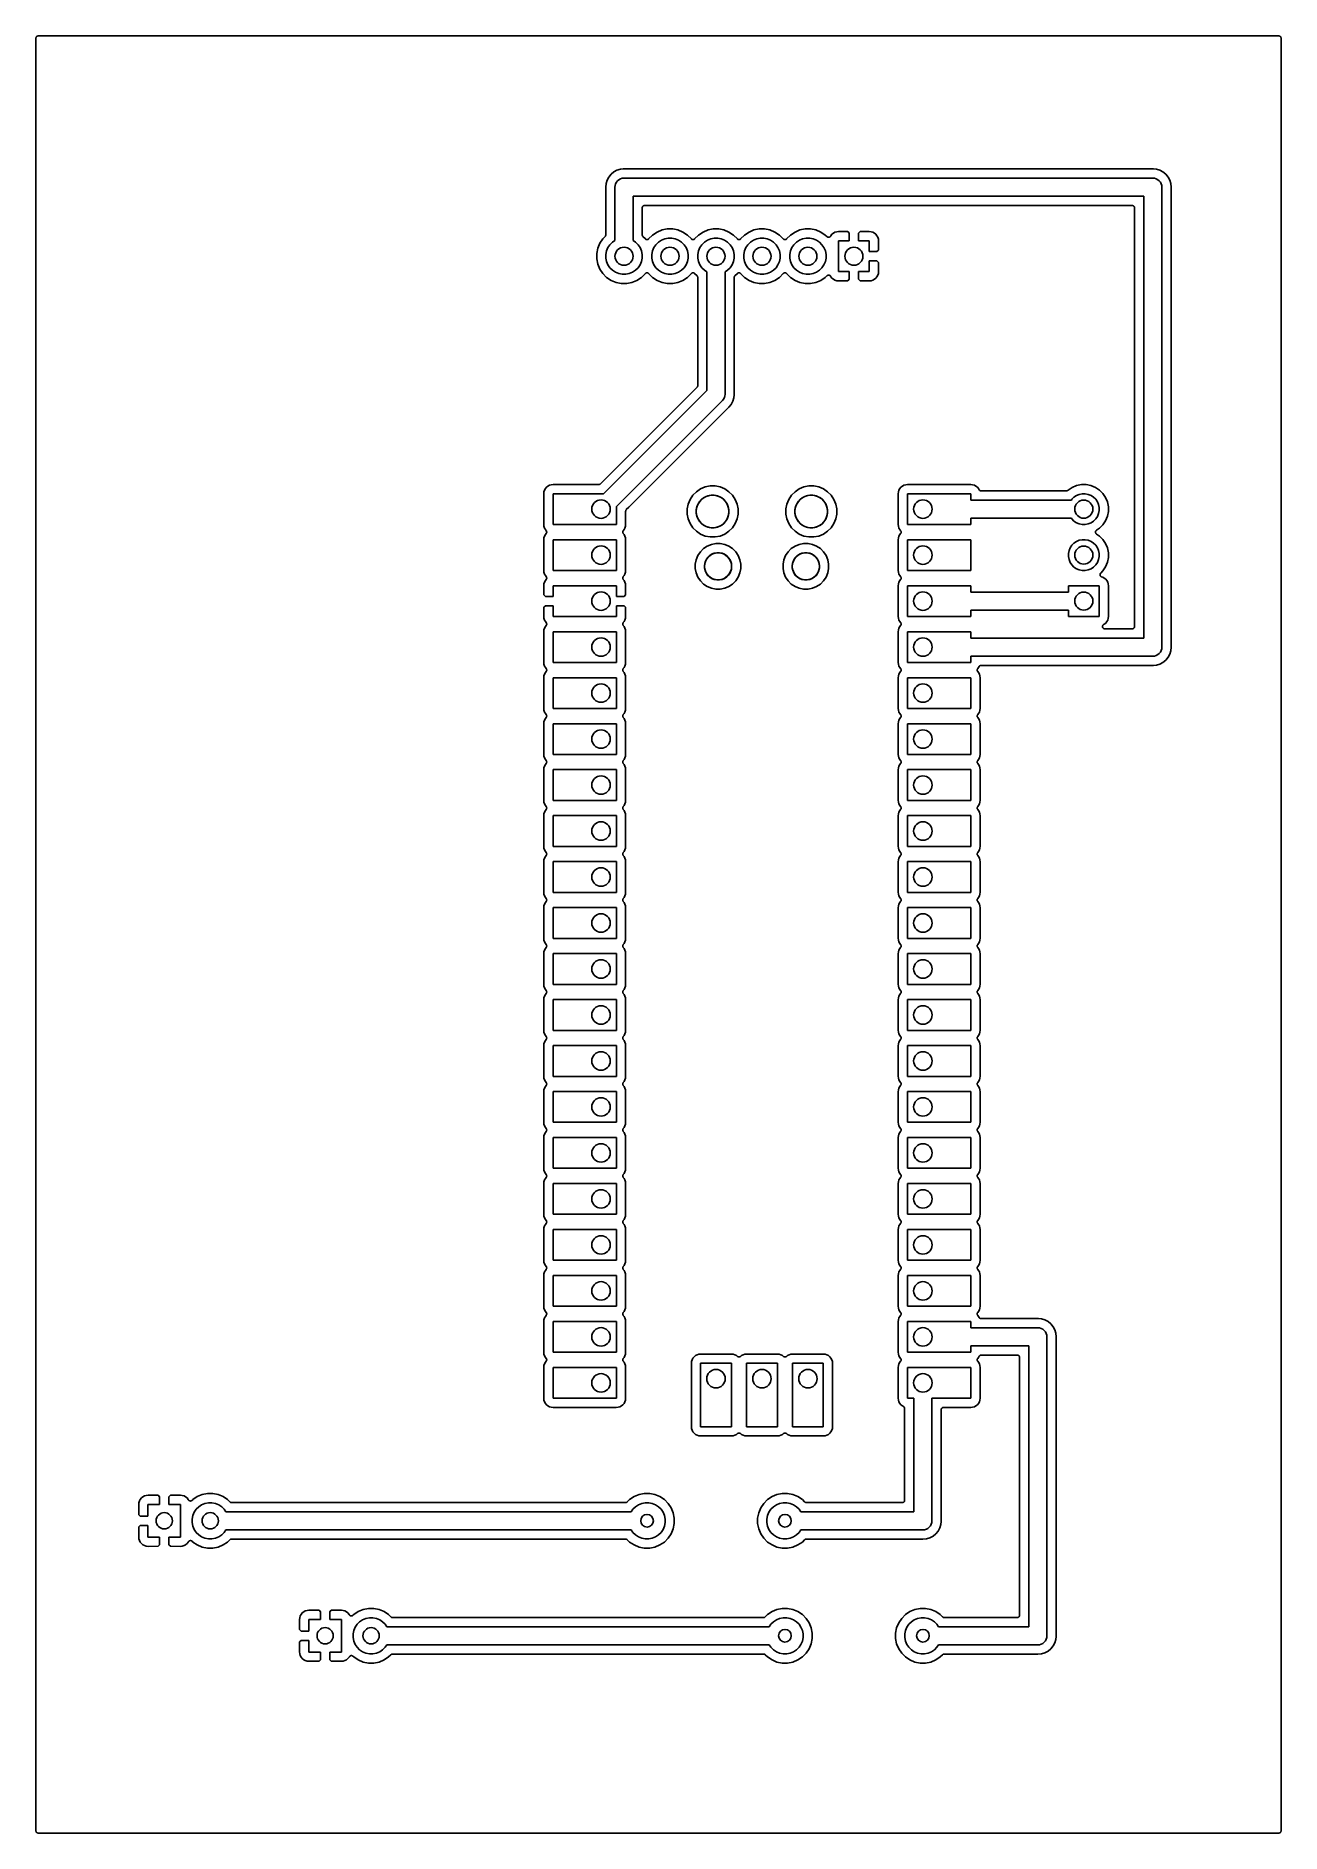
# Model space of a CAD drawing. Extents: x 191 to 259.8, y -137.9 to -38.6.
import ezdxf

# ---------------------------------------------------------------- set-up
doc = ezdxf.new("R2010")
doc.units = 0
doc.layers.add('BLACK', color=7, linetype='CONTINUOUS')

msp = doc.modelspace()

# ---------------------------------------------------------------- linework, layer by layer
at = {"layer": 'BLACK', "linetype": 'CONTINUOUS'}
for p, q in [((191.039, -38.7222), (191.043, -38.7108)), ((191.043, -38.71), (191.049, -38.6995)), ((191.043, -38.7104), (191.043, -38.71)), ((191.043, -38.7108), (191.043, -38.7104)), ((191.049, -38.6995), (191.055, -38.689)), ((191.055, -38.6882), (191.063, -38.6791)), ((191.055, -38.6886), (191.055, -38.6882)), ((191.055, -38.689), (191.055, -38.6886)), ((191.063, -38.6791), (191.071, -38.6699)), ((191.071, -38.6693), (191.08, -38.6618)), ((191.071, -38.6696), (191.071, -38.6693)), ((191.071, -38.6699), (191.071, -38.6696)), ((191.08, -38.6618), (191.09, -38.6542)), ((191.09, -38.6537), (191.101, -38.6482)), ((191.09, -38.654), (191.09, -38.6537)), ((191.09, -38.6542), (191.09, -38.654)), ((191.101, -38.6482), (191.112, -38.6426)), ((191.112, -38.6422), (191.124, -38.6389)), ((191.112, -38.6425), (191.112, -38.6422)), ((191.112, -38.6426), (191.112, -38.6425)), ((191.124, -38.6389), (191.135, -38.6354)), ((191.135, -38.6354), (191.136, -38.6354)), ((191.136, -38.6352), (191.148, -38.6342)), ((191.136, -38.6354), (191.136, -38.6352)), ((191.148, -38.6342), (191.16, -38.633)), ((191.16, -38.633), (259.69, -38.633)), ((259.69, -38.633), (259.691, -38.633)), ((259.691, -38.633), (259.691, -38.633)), ((259.691, -38.633), (259.691, -38.633)), ((259.691, -38.633), (259.692, -38.633)), ((259.692, -38.633), (259.704, -38.6343)), ((259.704, -38.6343), (259.716, -38.6356)), ((259.716, -38.6356), (259.716, -38.6357)), ((259.716, -38.6357), (259.716, -38.6358)), ((259.716, -38.6358), (259.728, -38.6394)), ((259.728, -38.6394), (259.739, -38.6429)), ((259.739, -38.6429), (259.74, -38.6431)), ((259.74, -38.6431), (259.74, -38.6433)), ((259.74, -38.6433), (259.75, -38.649)), ((259.75, -38.649), (259.761, -38.6547)), ((259.761, -38.6547), (259.761, -38.655)), ((259.761, -38.655), (259.762, -38.6552)), ((259.762, -38.6552), (259.771, -38.6629)), ((259.771, -38.6629), (259.78, -38.6705)), ((259.78, -38.6705), (259.78, -38.6709)), ((259.78, -38.6709), (259.781, -38.6711)), ((259.781, -38.6711), (259.788, -38.6805)), ((259.788, -38.6805), (259.796, -38.6897)), ((259.796, -38.6897), (259.796, -38.6901)), ((259.796, -38.6901), (259.796, -38.6905)), ((259.796, -38.6905), (259.802, -38.7011)), ((259.802, -38.7011), (259.807, -38.7116)), ((259.807, -38.7116), (259.808, -38.712)), ((259.808, -38.712), (259.808, -38.7124)), ((259.808, -38.7124), (259.811, -38.7239)), ((191.033, -38.7582), (191.034, -38.7463)), ((191.033, -38.7591), (191.033, -38.7582)), ((191.033, -38.7591), (191.033, -38.7591)), ((191.033, -38.7591), (191.033, -38.7591)), ((191.033, -38.76), (191.033, -38.7591)), ((191.033, -137.77), (191.033, -38.76)), ((191.034, -38.7463), (191.036, -38.7345)), ((191.036, -38.7336), (191.039, -38.7222)), ((191.036, -38.734), (191.036, -38.7336)), ((191.036, -38.7345), (191.036, -38.734)), ((259.811, -38.7239), (259.815, -38.7353)), ((259.815, -38.7353), (259.815, -38.7358)), ((259.815, -38.7358), (259.815, -38.7362)), ((259.815, -38.7362), (259.816, -38.7481)), ((259.816, -38.7481), (259.817, -38.76)), ((259.817, -38.76), (259.817, -137.77)), ((222.584, -46.6024), (222.527, -46.7924)), ((222.678, -46.4273), (222.584, -46.6024)), ((222.804, -46.2738), (222.678, -46.4273)), ((222.957, -46.1478), (222.804, -46.2738)), ((223.132, -46.0542), (222.957, -46.1478)), ((223.102, -46.7109), (223.165, -46.6347)), ((223.322, -45.9966), (223.132, -46.0542)), ((223.165, -46.6347), (223.241, -46.5723)), ((223.241, -46.5723), (223.328, -46.5258)), ((223.477, -45.9814), (223.322, -45.9966)), ((223.328, -46.5258), (223.422, -46.4972)), ((223.422, -46.4972), (223.495, -46.49)), ((223.52, -45.9771), (223.477, -45.9814)), ((223.495, -46.49), (223.52, -46.4876)), ((223.563, -45.9814), (223.52, -45.9771)), ((223.52, -46.4876), (223.545, -46.49)), ((223.545, -46.49), (252.705, -46.49)), ((223.569, -45.9814), (223.563, -45.9814)), ((223.574, -45.982), (223.569, -45.9814)), ((223.576, -45.982), (223.574, -45.982)), ((252.674, -45.982), (223.576, -45.982)), ((252.68, -45.9815), (252.674, -45.982)), ((252.685, -45.9815), (252.68, -45.9815)), ((252.687, -45.9814), (252.685, -45.9815)), ((252.73, -45.9771), (252.687, -45.9814)), ((252.705, -46.49), (252.73, -46.4876)), ((252.773, -45.9814), (252.73, -45.9771)), ((252.73, -46.4876), (252.755, -46.49)), ((252.755, -46.49), (252.828, -46.4972)), ((252.928, -45.9966), (252.773, -45.9814)), ((252.773, -45.9814), (252.773, -45.9814)), ((252.828, -46.4972), (252.922, -46.5258)), ((252.922, -46.5258), (253.009, -46.5723)), ((253.118, -46.0542), (252.928, -45.9966)), ((253.009, -46.5723), (253.085, -46.6347)), ((253.085, -46.6347), (253.148, -46.7109)), ((253.293, -46.1478), (253.118, -46.0542)), ((253.446, -46.2738), (253.293, -46.1478)), ((253.572, -46.4273), (253.446, -46.2738)), ((253.666, -46.6024), (253.572, -46.4273)), ((253.723, -46.7924), (253.666, -46.6024)), ((222.527, -46.7924), (222.507, -46.99)), ((222.507, -46.99), (222.511, -47.0333)), ((222.511, -47.0333), (222.512, -47.0351)), ((222.512, -47.0351), (222.511, -47.0404)), ((222.511, -47.0404), (222.512, -47.0458)), ((222.512, -47.0458), (222.512, -49.6228)), ((223.018, -46.99), (223.027, -46.892)), ((223.02, -47.0146), (223.018, -46.99)), ((223.02, -49.9314), (223.02, -47.0146)), ((223.027, -46.892), (223.056, -46.7977)), ((223.056, -46.7977), (223.102, -46.7109)), ((252.23, -47.49), (224.02, -47.49)), ((224.02, -47.49), (224.02, -49.9314)), ((252.23, -71.89), (252.23, -47.49)), ((253.148, -46.7109), (253.194, -46.7977)), ((253.194, -46.7977), (253.223, -46.892)), ((253.223, -46.892), (253.232, -46.99)), ((253.232, -46.99), (253.23, -47.0146)), ((253.23, -47.0146), (253.23, -72.3654)), ((253.743, -46.99), (253.723, -46.7924)), ((253.738, -47.044), (253.739, -47.0387)), ((253.738, -47.0458), (253.738, -47.044)), ((253.738, -72.3342), (253.738, -47.0458)), ((253.739, -47.0333), (253.743, -46.99)), ((253.739, -47.0387), (253.739, -47.0333)), ((224.528, -48.1232), (224.529, -48.1113)), ((224.528, -48.1241), (224.528, -48.1232)), ((224.528, -48.125), (224.528, -48.1241)), ((224.528, -48.1241), (224.528, -48.1241)), ((224.528, -48.1241), (224.528, -48.1241)), ((224.528, -49.6228), (224.528, -48.125)), ((224.529, -48.1113), (224.531, -48.0995)), ((224.531, -48.0986), (224.534, -48.0872)), ((224.531, -48.099), (224.531, -48.0986)), ((224.531, -48.0995), (224.531, -48.099)), ((224.534, -48.0872), (224.538, -48.0758)), ((224.538, -48.075), (224.544, -48.0645)), ((224.538, -48.0754), (224.538, -48.075)), ((224.538, -48.0758), (224.538, -48.0754)), ((224.544, -48.0645), (224.55, -48.054)), ((224.55, -48.0532), (224.558, -48.0441)), ((224.55, -48.0536), (224.55, -48.0532)), ((224.55, -48.054), (224.55, -48.0536)), ((224.558, -48.0441), (224.566, -48.0349)), ((224.566, -48.0343), (224.575, -48.0268)), ((224.566, -48.0346), (224.566, -48.0343)), ((224.566, -48.0349), (224.566, -48.0346)), ((224.575, -48.0268), (224.585, -48.0192)), ((224.585, -48.0187), (224.596, -48.0132)), ((224.585, -48.019), (224.585, -48.0187)), ((224.585, -48.0192), (224.585, -48.019)), ((224.596, -48.0132), (224.607, -48.0076)), ((224.607, -48.0072), (224.619, -48.0039)), ((224.607, -48.0075), (224.607, -48.0072)), ((224.607, -48.0076), (224.607, -48.0075)), ((224.619, -48.0039), (224.63, -48.0004)), ((224.63, -48.0004), (224.631, -48.0004)), ((224.631, -48.0003), (224.643, -47.9992)), ((224.631, -48.0004), (224.631, -48.0003)), ((224.643, -47.9992), (224.655, -47.998)), ((224.655, -47.998), (251.595, -47.998)), ((251.595, -47.998), (251.596, -47.998)), ((251.596, -47.998), (251.596, -47.998)), ((251.596, -47.998), (251.596, -47.998)), ((251.596, -47.998), (251.597, -47.998)), ((251.597, -47.998), (251.609, -47.9993)), ((251.609, -47.9993), (251.621, -48.0006)), ((251.621, -48.0006), (251.621, -48.0007)), ((251.621, -48.0007), (251.621, -48.0008)), ((251.621, -48.0008), (251.633, -48.0044)), ((251.633, -48.0044), (251.644, -48.0079)), ((251.644, -48.0079), (251.645, -48.0081)), ((251.645, -48.0081), (251.645, -48.0083)), ((251.645, -48.0083), (251.655, -48.014)), ((251.655, -48.014), (251.666, -48.0197)), ((251.666, -48.0197), (251.666, -48.02)), ((251.666, -48.02), (251.667, -48.0202)), ((251.667, -48.0202), (251.676, -48.0279)), ((251.676, -48.0279), (251.685, -48.0355)), ((251.685, -48.0355), (251.685, -48.0359)), ((251.685, -48.0359), (251.686, -48.0361)), ((251.686, -48.0361), (251.693, -48.0455)), ((251.693, -48.0455), (251.701, -48.0547)), ((251.701, -48.0547), (251.701, -48.0551)), ((251.701, -48.0551), (251.701, -48.0555)), ((251.701, -48.0555), (251.707, -48.0661)), ((251.707, -48.0661), (251.712, -48.0766)), ((251.712, -48.0766), (251.713, -48.077)), ((251.713, -48.077), (251.713, -48.0774)), ((251.713, -48.0774), (251.716, -48.0889)), ((251.716, -48.0889), (251.72, -48.1003)), ((251.72, -48.1003), (251.72, -48.1008)), ((251.72, -48.1008), (251.72, -48.1012)), ((251.72, -48.1012), (251.721, -48.1131)), ((251.721, -48.1131), (251.722, -48.125)), ((251.722, -48.125), (251.722, -71.255)), ((222.512, -49.6245), (222.511, -49.6362)), ((222.512, -49.6228), (222.512, -49.6232)), ((222.512, -49.6232), (222.512, -49.6232)), ((222.512, -49.6232), (222.512, -49.6232)), ((222.512, -49.6232), (222.512, -49.6245)), ((224.529, -49.6344), (224.528, -49.6228)), ((225.099, -49.6287), (224.88, -49.8473)), ((225.346, -49.4636), (225.099, -49.6287)), ((225.62, -49.35), (225.346, -49.4636)), ((225.911, -49.292), (225.62, -49.35)), ((226.209, -49.292), (225.911, -49.292)), ((226.5, -49.35), (226.209, -49.292)), ((226.774, -49.4636), (226.5, -49.35)), ((227.021, -49.6287), (226.774, -49.4636)), ((227.24, -49.8476), (227.021, -49.6287)), ((227.639, -49.6287), (227.42, -49.8473)), ((227.886, -49.4636), (227.639, -49.6287)), ((228.16, -49.35), (227.886, -49.4636)), ((228.451, -49.292), (228.16, -49.35)), ((228.749, -49.292), (228.451, -49.292)), ((229.04, -49.35), (228.749, -49.292)), ((229.314, -49.4636), (229.04, -49.35)), ((229.561, -49.6287), (229.314, -49.4636)), ((229.78, -49.8476), (229.561, -49.6287)), ((230.179, -49.6287), (229.96, -49.8473)), ((230.426, -49.4636), (230.179, -49.6287)), ((230.7, -49.35), (230.426, -49.4636)), ((230.991, -49.292), (230.7, -49.35)), ((231.289, -49.292), (230.991, -49.292)), ((231.58, -49.35), (231.289, -49.292)), ((231.854, -49.4636), (231.58, -49.35)), ((232.101, -49.6287), (231.854, -49.4636)), ((232.32, -49.8476), (232.101, -49.6287)), ((232.719, -49.6287), (232.5, -49.8473)), ((232.966, -49.4636), (232.719, -49.6287)), ((233.24, -49.35), (232.966, -49.4636)), ((233.531, -49.292), (233.24, -49.35)), ((233.829, -49.292), (233.531, -49.292)), ((234.12, -49.35), (233.829, -49.292)), ((234.394, -49.4636), (234.12, -49.35)), ((234.641, -49.6287), (234.394, -49.4636)), ((234.732, -49.719), (234.641, -49.6287)), ((235.009, -49.5891), (234.946, -49.6664)), ((235.086, -49.5256), (235.009, -49.5891)), ((235.175, -49.4784), (235.086, -49.5256)), ((235.27, -49.4494), (235.175, -49.4784)), ((235.376, -49.439), (235.27, -49.4494)), ((235.881, -49.4417), (235.376, -49.439)), ((235.966, -49.5264), (235.881, -49.4417)), ((235.966, -49.95), (235.966, -49.5264)), ((236.559, -49.4417), (236.474, -49.5264)), ((236.474, -49.5264), (236.474, -49.95)), ((237.064, -49.439), (236.559, -49.4417)), ((237.17, -49.4493), (237.064, -49.439)), ((237.265, -49.4784), (237.17, -49.4493)), ((237.354, -49.5256), (237.265, -49.4784)), ((237.431, -49.5891), (237.354, -49.5256)), ((237.494, -49.6664), (237.431, -49.5891)), ((222.07, -50.3601), (222.012, -50.6515)), ((222.184, -50.0857), (222.07, -50.3601)), ((222.349, -49.8387), (222.184, -50.0857)), ((222.475, -49.7126), (222.349, -49.8387)), ((222.482, -49.7035), (222.475, -49.7126)), ((222.49, -49.6945), (222.482, -49.7035)), ((222.491, -49.6934), (222.49, -49.6939)), ((222.49, -49.6939), (222.49, -49.6945)), ((222.496, -49.6831), (222.491, -49.6934)), ((222.502, -49.6728), (222.496, -49.6831)), ((222.506, -49.6603), (222.502, -49.6716)), ((222.502, -49.6716), (222.502, -49.6722)), ((222.502, -49.6722), (222.502, -49.6728)), ((222.509, -49.6492), (222.506, -49.6603)), ((222.511, -49.6362), (222.509, -49.6479)), ((222.509, -49.6479), (222.509, -49.6485)), ((222.509, -49.6485), (222.509, -49.6492)), ((222.52, -50.7015), (222.558, -50.5083)), ((222.558, -50.5083), (222.634, -50.3263)), ((222.634, -50.3263), (222.743, -50.1625)), ((222.743, -50.1625), (222.883, -50.0232)), ((222.883, -50.0232), (223.02, -49.9314)), ((224.02, -49.9314), (224.157, -50.0232)), ((224.157, -50.0232), (224.297, -50.1625)), ((224.297, -50.1625), (224.406, -50.3263)), ((224.406, -50.3263), (224.482, -50.5083)), ((224.482, -50.5083), (224.52, -50.7015)), ((224.53, -49.6461), (224.529, -49.6344)), ((224.53, -49.6468), (224.53, -49.6461)), ((224.53, -49.6474), (224.53, -49.6468)), ((224.534, -49.6586), (224.53, -49.6474)), ((224.537, -49.6699), (224.534, -49.6586)), ((224.537, -49.6705), (224.537, -49.6699)), ((224.538, -49.6712), (224.537, -49.6705)), ((224.543, -49.6815), (224.538, -49.6712)), ((224.548, -49.6919), (224.543, -49.6815)), ((224.549, -49.6925), (224.548, -49.6919)), ((224.549, -49.693), (224.549, -49.6925)), ((224.557, -49.7021), (224.549, -49.693)), ((224.564, -49.7113), (224.557, -49.7021)), ((224.565, -49.7122), (224.564, -49.7113)), ((224.565, -49.7123), (224.565, -49.7122)), ((224.565, -49.7122), (224.565, -49.7122)), ((224.565, -49.7126), (224.565, -49.7123)), ((224.7, -49.8475), (224.565, -49.7126)), ((224.701, -49.848), (224.7, -49.8475)), ((224.701, -49.8485), (224.701, -49.848)), ((224.709, -49.8552), (224.701, -49.8485)), ((224.718, -49.8621), (224.709, -49.8552)), ((224.718, -49.8625), (224.718, -49.8621)), ((224.719, -49.8628), (224.718, -49.8625)), ((224.719, -49.863), (224.719, -49.8628)), ((224.719, -49.8633), (224.719, -49.863)), ((224.72, -49.8636), (224.719, -49.8633)), ((224.72, -49.864), (224.72, -49.8636)), ((224.73, -49.869), (224.72, -49.864)), ((224.739, -49.8742), (224.73, -49.869)), ((224.74, -49.8744), (224.739, -49.8742)), ((224.74, -49.8747), (224.74, -49.8744)), ((224.741, -49.8748), (224.74, -49.8747)), ((224.741, -49.875), (224.741, -49.8748)), ((224.742, -49.8752), (224.741, -49.875)), ((224.742, -49.8755), (224.742, -49.8752)), ((224.753, -49.8785), (224.742, -49.8755)), ((224.763, -49.8818), (224.753, -49.8785)), ((224.764, -49.8819), (224.763, -49.8818)), ((224.764, -49.8821), (224.764, -49.8819)), ((224.765, -49.8822), (224.764, -49.8821)), ((224.764, -49.8821), (224.764, -49.8821)), ((224.765, -49.8823), (224.765, -49.8822)), ((224.766, -49.8825), (224.765, -49.8823)), ((224.777, -49.8835), (224.766, -49.8825)), ((224.787, -49.8847), (224.777, -49.8835)), ((224.788, -49.8847), (224.787, -49.8847)), ((224.789, -49.8847), (224.788, -49.8847)), ((224.79, -49.8847), (224.789, -49.8847)), ((224.789, -49.8847), (224.789, -49.8847)), ((224.791, -49.8848), (224.79, -49.8847)), ((224.79, -49.8847), (224.79, -49.8847)), ((224.801, -49.8837), (224.791, -49.8848)), ((224.812, -49.8828), (224.801, -49.8837)), ((224.813, -49.8826), (224.812, -49.8828)), ((224.814, -49.8825), (224.813, -49.8826)), ((224.813, -49.8826), (224.813, -49.8826)), ((224.815, -49.8823), (224.814, -49.8824)), ((224.814, -49.8824), (224.814, -49.8825)), ((224.826, -49.879), (224.815, -49.8822)), ((224.815, -49.8822), (224.815, -49.8823)), ((224.836, -49.8762), (224.826, -49.879)), ((224.837, -49.8758), (224.836, -49.8762)), ((224.838, -49.8754), (224.837, -49.8757)), ((224.837, -49.8757), (224.837, -49.8758)), ((224.839, -49.8749), (224.838, -49.8751)), ((224.838, -49.8751), (224.838, -49.8753)), ((224.838, -49.8753), (224.838, -49.8754)), ((224.849, -49.8698), (224.839, -49.8749)), ((224.858, -49.865), (224.849, -49.8698)), ((224.859, -49.8645), (224.858, -49.865)), ((224.86, -49.8639), (224.859, -49.8643)), ((224.859, -49.8643), (224.859, -49.8645)), ((224.861, -49.8631), (224.86, -49.8634)), ((224.86, -49.8634), (224.86, -49.8638)), ((224.86, -49.8638), (224.86, -49.8639)), ((224.869, -49.8563), (224.861, -49.8631)), ((224.878, -49.8497), (224.869, -49.8563)), ((224.879, -49.8488), (224.878, -49.8492)), ((224.878, -49.8492), (224.878, -49.8497)), ((224.88, -49.8476), (224.879, -49.8488)), ((224.88, -49.8473), (224.88, -49.8473)), ((224.88, -49.8473), (224.88, -49.8473)), ((224.88, -49.8473), (224.88, -49.8476)), ((225.06, -50.7015), (225.098, -50.5083)), ((225.098, -50.5083), (225.174, -50.3263)), ((225.174, -50.3263), (225.283, -50.1625)), ((225.283, -50.1625), (225.423, -50.0232)), ((225.423, -50.0232), (225.586, -49.9138)), ((225.586, -49.9138), (225.768, -49.8384)), ((225.768, -49.8384), (225.962, -49.8)), ((225.962, -49.8), (226.158, -49.8)), ((226.158, -49.8), (226.352, -49.8384)), ((226.352, -49.8384), (226.534, -49.9138)), ((226.534, -49.9138), (226.697, -50.0232)), ((226.697, -50.0232), (226.837, -50.1625)), ((226.837, -50.1625), (226.946, -50.3263)), ((226.946, -50.3263), (227.022, -50.5083)), ((227.022, -50.5083), (227.06, -50.7015)), ((227.241, -49.848), (227.24, -49.8476)), ((227.241, -49.8485), (227.241, -49.848)), ((227.249, -49.8552), (227.241, -49.8485)), ((227.258, -49.8621), (227.249, -49.8552)), ((227.258, -49.8625), (227.258, -49.8621)), ((227.259, -49.8628), (227.258, -49.8625)), ((227.259, -49.863), (227.259, -49.8628)), ((227.259, -49.8633), (227.259, -49.863)), ((227.26, -49.8636), (227.259, -49.8633)), ((227.26, -49.864), (227.26, -49.8636)), ((227.27, -49.869), (227.26, -49.864)), ((227.279, -49.8742), (227.27, -49.869)), ((227.28, -49.8744), (227.279, -49.8742)), ((227.28, -49.8747), (227.28, -49.8744)), ((227.281, -49.8748), (227.28, -49.8747)), ((227.281, -49.875), (227.281, -49.8748)), ((227.282, -49.8752), (227.281, -49.875)), ((227.282, -49.8755), (227.282, -49.8752)), ((227.293, -49.8785), (227.282, -49.8755)), ((227.303, -49.8818), (227.293, -49.8785)), ((227.304, -49.8819), (227.303, -49.8818)), ((227.304, -49.8821), (227.304, -49.8819)), ((227.305, -49.8822), (227.304, -49.8821)), ((227.304, -49.8821), (227.304, -49.8821)), ((227.305, -49.8823), (227.305, -49.8822)), ((227.306, -49.8825), (227.305, -49.8823)), ((227.317, -49.8835), (227.306, -49.8825)), ((227.327, -49.8847), (227.317, -49.8835)), ((227.328, -49.8847), (227.327, -49.8847)), ((227.329, -49.8847), (227.328, -49.8847)), ((227.33, -49.8847), (227.329, -49.8847)), ((227.329, -49.8847), (227.329, -49.8847)), ((227.331, -49.8848), (227.33, -49.8847)), ((227.33, -49.8847), (227.33, -49.8847)), ((227.341, -49.8837), (227.331, -49.8848)), ((227.352, -49.8828), (227.341, -49.8837)), ((227.353, -49.8826), (227.352, -49.8828)), ((227.354, -49.8825), (227.353, -49.8826)), ((227.353, -49.8826), (227.353, -49.8826)), ((227.355, -49.8823), (227.354, -49.8824)), ((227.354, -49.8824), (227.354, -49.8825)), ((227.366, -49.879), (227.355, -49.8822)), ((227.355, -49.8822), (227.355, -49.8823)), ((227.376, -49.8762), (227.366, -49.879)), ((227.377, -49.8758), (227.376, -49.8762)), ((227.378, -49.8754), (227.377, -49.8757)), ((227.377, -49.8757), (227.377, -49.8758)), ((227.379, -49.8749), (227.378, -49.8751)), ((227.378, -49.8751), (227.378, -49.8753)), ((227.378, -49.8753), (227.378, -49.8754)), ((227.389, -49.8698), (227.379, -49.8749)), ((227.398, -49.865), (227.389, -49.8698)), ((227.399, -49.8645), (227.398, -49.865)), ((227.4, -49.8639), (227.399, -49.8643)), ((227.399, -49.8643), (227.399, -49.8645)), ((227.401, -49.8631), (227.4, -49.8634)), ((227.4, -49.8634), (227.4, -49.8638)), ((227.4, -49.8638), (227.4, -49.8639)), ((227.409, -49.8563), (227.401, -49.8631)), ((227.418, -49.8497), (227.409, -49.8563)), ((227.419, -49.8488), (227.418, -49.8492)), ((227.418, -49.8492), (227.418, -49.8497)), ((227.42, -49.8476), (227.419, -49.8488)), ((227.42, -49.8473), (227.42, -49.8473)), ((227.42, -49.8473), (227.42, -49.8473)), ((227.42, -49.8473), (227.42, -49.8476)), ((227.6, -50.7015), (227.638, -50.5083)), ((227.638, -50.5083), (227.714, -50.3263)), ((227.714, -50.3263), (227.823, -50.1625)), ((227.823, -50.1625), (227.963, -50.0232)), ((227.963, -50.0232), (228.126, -49.9138)), ((228.126, -49.9138), (228.308, -49.8384)), ((228.308, -49.8384), (228.502, -49.8)), ((228.502, -49.8), (228.698, -49.8)), ((228.698, -49.8), (228.892, -49.8384)), ((228.892, -49.8384), (229.074, -49.9138)), ((229.074, -49.9138), (229.237, -50.0232)), ((229.237, -50.0232), (229.377, -50.1625)), ((229.377, -50.1625), (229.486, -50.3263)), ((229.486, -50.3263), (229.562, -50.5083)), ((229.562, -50.5083), (229.6, -50.7015)), ((229.781, -49.848), (229.78, -49.8476)), ((229.781, -49.8485), (229.781, -49.848)), ((229.789, -49.8552), (229.781, -49.8485)), ((229.798, -49.8621), (229.789, -49.8552)), ((229.798, -49.8625), (229.798, -49.8621)), ((229.799, -49.8628), (229.798, -49.8625)), ((229.799, -49.863), (229.799, -49.8628)), ((229.799, -49.8633), (229.799, -49.863)), ((229.8, -49.8636), (229.799, -49.8633)), ((229.8, -49.864), (229.8, -49.8636)), ((229.81, -49.869), (229.8, -49.864)), ((229.819, -49.8742), (229.81, -49.869)), ((229.82, -49.8744), (229.819, -49.8742)), ((229.82, -49.8747), (229.82, -49.8744)), ((229.821, -49.8748), (229.82, -49.8747)), ((229.821, -49.875), (229.821, -49.8748)), ((229.822, -49.8752), (229.821, -49.875)), ((229.822, -49.8755), (229.822, -49.8752)), ((229.833, -49.8785), (229.822, -49.8755)), ((229.843, -49.8818), (229.833, -49.8785)), ((229.844, -49.8819), (229.843, -49.8818)), ((229.844, -49.8821), (229.844, -49.8819)), ((229.845, -49.8822), (229.844, -49.8821)), ((229.844, -49.8821), (229.844, -49.8821)), ((229.845, -49.8823), (229.845, -49.8822)), ((229.846, -49.8825), (229.845, -49.8823)), ((229.857, -49.8835), (229.846, -49.8825)), ((229.867, -49.8847), (229.857, -49.8835)), ((229.868, -49.8847), (229.867, -49.8847)), ((229.869, -49.8847), (229.868, -49.8847)), ((229.87, -49.8847), (229.869, -49.8847)), ((229.869, -49.8847), (229.869, -49.8847)), ((229.871, -49.8848), (229.87, -49.8847)), ((229.87, -49.8847), (229.87, -49.8847)), ((229.881, -49.8837), (229.871, -49.8848)), ((229.892, -49.8828), (229.881, -49.8837)), ((229.893, -49.8826), (229.892, -49.8828)), ((229.894, -49.8825), (229.893, -49.8826)), ((229.893, -49.8826), (229.893, -49.8826)), ((229.895, -49.8823), (229.894, -49.8824)), ((229.894, -49.8824), (229.894, -49.8825)), ((229.906, -49.879), (229.895, -49.8822)), ((229.895, -49.8822), (229.895, -49.8823)), ((229.916, -49.8762), (229.906, -49.879)), ((229.917, -49.8758), (229.916, -49.8762)), ((229.918, -49.8754), (229.917, -49.8757)), ((229.917, -49.8757), (229.917, -49.8758)), ((229.919, -49.8749), (229.918, -49.8751)), ((229.918, -49.8751), (229.918, -49.8753)), ((229.918, -49.8753), (229.918, -49.8754)), ((229.929, -49.8698), (229.919, -49.8749)), ((229.938, -49.865), (229.929, -49.8698)), ((229.939, -49.8645), (229.938, -49.865)), ((229.94, -49.8639), (229.939, -49.8643)), ((229.939, -49.8643), (229.939, -49.8645)), ((229.941, -49.8631), (229.94, -49.8634)), ((229.94, -49.8634), (229.94, -49.8638)), ((229.94, -49.8638), (229.94, -49.8639)), ((229.949, -49.8563), (229.941, -49.8631)), ((229.958, -49.8497), (229.949, -49.8563)), ((229.959, -49.8488), (229.958, -49.8492)), ((229.958, -49.8492), (229.958, -49.8497)), ((229.96, -49.8476), (229.959, -49.8488)), ((229.96, -49.8473), (229.96, -49.8473)), ((229.96, -49.8473), (229.96, -49.8473)), ((229.96, -49.8473), (229.96, -49.8476)), ((230.14, -50.7015), (230.178, -50.5083)), ((230.178, -50.5083), (230.254, -50.3263)), ((230.254, -50.3263), (230.363, -50.1625)), ((230.363, -50.1625), (230.503, -50.0232)), ((230.503, -50.0232), (230.666, -49.9138)), ((230.666, -49.9138), (230.848, -49.8384)), ((230.848, -49.8384), (231.042, -49.8)), ((231.042, -49.8), (231.238, -49.8)), ((231.238, -49.8), (231.432, -49.8384)), ((231.432, -49.8384), (231.614, -49.9138)), ((231.614, -49.9138), (231.777, -50.0232)), ((231.777, -50.0232), (231.917, -50.1625)), ((231.917, -50.1625), (232.026, -50.3263)), ((232.026, -50.3263), (232.102, -50.5083)), ((232.102, -50.5083), (232.14, -50.7015)), ((232.321, -49.848), (232.32, -49.8476)), ((232.321, -49.8485), (232.321, -49.848)), ((232.329, -49.8552), (232.321, -49.8485)), ((232.338, -49.8621), (232.329, -49.8552)), ((232.338, -49.8625), (232.338, -49.8621)), ((232.339, -49.8628), (232.338, -49.8625)), ((232.339, -49.863), (232.339, -49.8628)), ((232.339, -49.8633), (232.339, -49.863)), ((232.34, -49.8636), (232.339, -49.8633)), ((232.34, -49.864), (232.34, -49.8636)), ((232.35, -49.869), (232.34, -49.864)), ((232.359, -49.8742), (232.35, -49.869)), ((232.36, -49.8744), (232.359, -49.8742)), ((232.36, -49.8747), (232.36, -49.8744)), ((232.361, -49.8748), (232.36, -49.8747)), ((232.361, -49.875), (232.361, -49.8748)), ((232.362, -49.8752), (232.361, -49.875)), ((232.362, -49.8755), (232.362, -49.8752)), ((232.373, -49.8785), (232.362, -49.8755)), ((232.383, -49.8818), (232.373, -49.8785)), ((232.384, -49.8819), (232.383, -49.8818)), ((232.384, -49.8821), (232.384, -49.8819)), ((232.385, -49.8822), (232.384, -49.8821)), ((232.384, -49.8821), (232.384, -49.8821)), ((232.385, -49.8823), (232.385, -49.8822)), ((232.386, -49.8825), (232.385, -49.8823)), ((232.397, -49.8835), (232.386, -49.8825)), ((232.407, -49.8847), (232.397, -49.8835)), ((232.408, -49.8847), (232.407, -49.8847)), ((232.409, -49.8847), (232.408, -49.8847)), ((232.41, -49.8847), (232.409, -49.8847)), ((232.409, -49.8847), (232.409, -49.8847)), ((232.411, -49.8848), (232.41, -49.8847)), ((232.41, -49.8847), (232.41, -49.8847)), ((232.421, -49.8837), (232.411, -49.8848)), ((232.432, -49.8828), (232.421, -49.8837)), ((232.433, -49.8826), (232.432, -49.8828)), ((232.434, -49.8825), (232.433, -49.8826)), ((232.433, -49.8826), (232.433, -49.8826)), ((232.435, -49.8823), (232.434, -49.8824)), ((232.434, -49.8824), (232.434, -49.8825)), ((232.446, -49.879), (232.435, -49.8822)), ((232.435, -49.8822), (232.435, -49.8823)), ((232.456, -49.8762), (232.446, -49.879)), ((232.457, -49.8758), (232.456, -49.8762)), ((232.458, -49.8754), (232.457, -49.8757)), ((232.457, -49.8757), (232.457, -49.8758)), ((232.459, -49.8749), (232.458, -49.8751)), ((232.458, -49.8751), (232.458, -49.8753)), ((232.458, -49.8753), (232.458, -49.8754)), ((232.469, -49.8698), (232.459, -49.8749)), ((232.478, -49.865), (232.469, -49.8698)), ((232.479, -49.8645), (232.478, -49.865)), ((232.48, -49.8639), (232.479, -49.8643)), ((232.479, -49.8643), (232.479, -49.8645)), ((232.481, -49.8631), (232.48, -49.8634)), ((232.48, -49.8634), (232.48, -49.8638)), ((232.48, -49.8638), (232.48, -49.8639)), ((232.489, -49.8563), (232.481, -49.8631)), ((232.498, -49.8497), (232.489, -49.8563)), ((232.499, -49.8488), (232.498, -49.8492)), ((232.498, -49.8492), (232.498, -49.8497)), ((232.5, -49.8476), (232.499, -49.8488)), ((232.5, -49.8473), (232.5, -49.8473)), ((232.5, -49.8473), (232.5, -49.8473)), ((232.5, -49.8473), (232.5, -49.8476)), ((232.68, -50.7015), (232.718, -50.5083)), ((232.718, -50.5083), (232.794, -50.3263)), ((232.794, -50.3263), (232.903, -50.1625)), ((232.903, -50.1625), (233.043, -50.0232)), ((233.043, -50.0232), (233.206, -49.9138)), ((233.206, -49.9138), (233.388, -49.8384)), ((233.388, -49.8384), (233.582, -49.8)), ((233.582, -49.8), (233.778, -49.8)), ((233.778, -49.8), (233.972, -49.8384)), ((233.972, -49.8384), (234.154, -49.9138)), ((234.154, -49.9138), (234.317, -50.0232)), ((234.317, -50.0232), (234.457, -50.1625)), ((234.457, -50.1625), (234.566, -50.3263)), ((234.566, -50.3263), (234.642, -50.5083)), ((234.642, -50.5083), (234.68, -50.7015)), ((234.736, -49.7227), (234.732, -49.719)), ((234.74, -49.7269), (234.736, -49.7227)), ((234.746, -49.7306), (234.74, -49.7269)), ((234.751, -49.7347), (234.746, -49.7306)), ((234.756, -49.7375), (234.751, -49.7347)), ((234.761, -49.7408), (234.756, -49.7375)), ((234.767, -49.7434), (234.761, -49.7408)), ((234.773, -49.7465), (234.767, -49.7434)), ((234.778, -49.7482), (234.773, -49.7465)), ((234.784, -49.7504), (234.778, -49.7482)), ((234.79, -49.7518), (234.784, -49.7504)), ((234.796, -49.7537), (234.79, -49.7518)), ((234.802, -49.7543), (234.796, -49.7537)), ((234.808, -49.7555), (234.802, -49.7543)), ((234.814, -49.7555), (234.808, -49.7555)), ((234.821, -49.7562), (234.814, -49.7555)), ((234.827, -49.7557), (234.821, -49.7562)), ((234.833, -49.7557), (234.827, -49.7557)), ((234.839, -49.7545), (234.833, -49.7557)), ((234.846, -49.7539), (234.839, -49.7545)), ((234.851, -49.7522), (234.846, -49.7539)), ((234.857, -49.7511), (234.851, -49.7522)), ((234.863, -49.7487), (234.857, -49.7511)), ((234.869, -49.7468), (234.863, -49.7487)), ((234.875, -49.7441), (234.869, -49.7468)), ((234.88, -49.7419), (234.875, -49.7441)), ((234.886, -49.7383), (234.88, -49.7419)), ((234.891, -49.7352), (234.886, -49.7383)), ((234.896, -49.7316), (234.891, -49.7352)), ((234.901, -49.7284), (234.896, -49.7316)), ((234.906, -49.7238), (234.901, -49.7284)), ((234.911, -49.7196), (234.906, -49.7238)), ((234.914, -49.7151), (234.911, -49.7196)), ((234.919, -49.7111), (234.914, -49.7151)), ((234.922, -49.7056), (234.919, -49.7111)), ((234.926, -49.7006), (234.922, -49.7056)), ((234.929, -49.6955), (234.926, -49.7006)), ((234.933, -49.6906), (234.929, -49.6955)), ((234.946, -49.6664), (234.933, -49.6891)), ((234.933, -49.6891), (234.933, -49.6906)), ((235.37, -51.65), (235.37, -49.95)), ((235.37, -49.95), (235.966, -49.95)), ((236.474, -49.95), (237.07, -49.95)), ((237.07, -49.95), (237.07, -50.546)), ((237.07, -50.546), (237.494, -50.546)), ((237.542, -49.7547), (237.494, -49.6664)), ((237.494, -50.546), (237.578, -50.4614)), ((237.571, -49.8504), (237.542, -49.7547)), ((237.581, -49.9559), (237.571, -49.8504)), ((237.578, -50.4614), (237.581, -49.9559)), ((222.012, -50.6515), (222.012, -50.9485)), ((222.012, -50.9485), (222.07, -51.2399)), ((222.07, -51.2399), (222.184, -51.5143)), ((222.184, -51.5143), (222.349, -51.7613)), ((222.52, -50.8985), (222.52, -50.7015)), ((222.558, -51.0917), (222.52, -50.8985)), ((222.634, -51.2737), (222.558, -51.0917)), ((222.743, -51.4375), (222.634, -51.2737)), ((222.883, -51.5768), (222.743, -51.4375)), ((223.046, -51.6862), (222.883, -51.5768)), ((224.157, -51.5768), (223.994, -51.6862)), ((224.297, -51.4375), (224.157, -51.5768)), ((224.406, -51.2737), (224.297, -51.4375)), ((224.482, -51.0917), (224.406, -51.2737)), ((224.52, -50.8985), (224.482, -51.0917)), ((224.52, -50.7015), (224.52, -50.8985)), ((225.06, -50.8985), (225.06, -50.7015)), ((225.098, -51.0917), (225.06, -50.8985)), ((225.174, -51.2737), (225.098, -51.0917)), ((225.283, -51.4375), (225.174, -51.2737)), ((225.423, -51.5768), (225.283, -51.4375)), ((225.586, -51.6862), (225.423, -51.5768)), ((226.697, -51.5768), (226.534, -51.6862)), ((226.837, -51.4375), (226.697, -51.5768)), ((226.946, -51.2737), (226.837, -51.4375)), ((227.022, -51.0917), (226.946, -51.2737)), ((227.06, -50.8985), (227.022, -51.0917)), ((227.06, -50.7015), (227.06, -50.8985)), ((227.6, -50.8985), (227.6, -50.7015)), ((227.638, -51.0917), (227.6, -50.8985)), ((227.714, -51.2737), (227.638, -51.0917)), ((227.823, -51.4375), (227.714, -51.2737)), ((227.963, -51.5768), (227.823, -51.4375)), ((228.1, -51.6686), (227.963, -51.5768)), ((229.237, -51.5768), (229.1, -51.6686)), ((229.377, -51.4375), (229.237, -51.5768)), ((229.486, -51.2737), (229.377, -51.4375)), ((229.562, -51.0917), (229.486, -51.2737)), ((229.6, -50.8985), (229.562, -51.0917)), ((229.6, -50.7015), (229.6, -50.8985)), ((230.14, -50.8985), (230.14, -50.7015)), ((230.178, -51.0917), (230.14, -50.8985)), ((230.254, -51.2737), (230.178, -51.0917)), ((230.363, -51.4375), (230.254, -51.2737)), ((230.503, -51.5768), (230.363, -51.4375)), ((230.666, -51.6862), (230.503, -51.5768)), ((231.777, -51.5768), (231.614, -51.6862)), ((231.917, -51.4375), (231.777, -51.5768)), ((232.026, -51.2737), (231.917, -51.4375)), ((232.102, -51.0917), (232.026, -51.2737)), ((232.14, -50.8985), (232.102, -51.0917)), ((232.14, -50.7015), (232.14, -50.8985)), ((232.68, -50.8985), (232.68, -50.7015)), ((232.718, -51.0917), (232.68, -50.8985)), ((232.794, -51.2737), (232.718, -51.0917)), ((232.903, -51.4375), (232.794, -51.2737)), ((233.043, -51.5768), (232.903, -51.4375)), ((233.206, -51.6862), (233.043, -51.5768)), ((234.317, -51.5768), (234.154, -51.6862)), ((234.457, -51.4375), (234.317, -51.5768)), ((234.566, -51.2737), (234.457, -51.4375)), ((234.642, -51.0917), (234.566, -51.2737)), ((234.68, -50.8985), (234.642, -51.0917)), ((234.68, -50.7015), (234.68, -50.8985)), ((237.07, -51.054), (237.07, -51.65)), ((237.494, -51.054), (237.07, -51.054)), ((237.578, -51.1386), (237.494, -51.054)), ((237.581, -51.6441), (237.578, -51.1386)), ((222.349, -51.7613), (222.559, -51.9713)), ((222.559, -51.9713), (222.806, -52.1364)), ((222.806, -52.1364), (223.08, -52.25)), ((223.228, -51.7616), (223.046, -51.6862)), ((223.08, -52.25), (223.371, -52.308)), ((223.422, -51.8), (223.228, -51.7616)), ((223.371, -52.308), (223.669, -52.308)), ((223.618, -51.8), (223.422, -51.8)), ((223.812, -51.7616), (223.618, -51.8)), ((223.669, -52.308), (223.96, -52.25)), ((223.994, -51.6862), (223.812, -51.7616)), ((223.96, -52.25), (224.234, -52.1364)), ((224.234, -52.1364), (224.481, -51.9713)), ((224.481, -51.9713), (224.7, -51.7527)), ((224.7, -51.7524), (224.701, -51.7512)), ((224.7, -51.7527), (224.7, -51.7524)), ((224.7, -51.7527), (224.7, -51.7527)), ((224.7, -51.7527), (224.7, -51.7527)), ((224.701, -51.7512), (224.702, -51.7508)), ((224.702, -51.7503), (224.711, -51.7437)), ((224.702, -51.7508), (224.702, -51.7503)), ((224.711, -51.7437), (224.719, -51.7369)), ((224.719, -51.7369), (224.72, -51.7366)), ((224.72, -51.7361), (224.721, -51.7357)), ((224.72, -51.7362), (224.72, -51.7361)), ((224.72, -51.7366), (224.72, -51.7362)), ((224.721, -51.7355), (224.722, -51.735)), ((224.721, -51.7357), (224.721, -51.7355)), ((224.722, -51.735), (224.731, -51.7302)), ((224.731, -51.7302), (224.741, -51.7251)), ((224.741, -51.7251), (224.742, -51.7249)), ((224.742, -51.7246), (224.743, -51.7243)), ((224.742, -51.7247), (224.742, -51.7246)), ((224.742, -51.7249), (224.742, -51.7247)), ((224.743, -51.7242), (224.744, -51.7238)), ((224.743, -51.7243), (224.743, -51.7242)), ((224.744, -51.7238), (224.754, -51.721)), ((224.754, -51.721), (224.765, -51.7178)), ((224.765, -51.7177), (224.766, -51.7176)), ((224.765, -51.7178), (224.765, -51.7177)), ((224.766, -51.7175), (224.767, -51.7174)), ((224.766, -51.7176), (224.766, -51.7175)), ((224.767, -51.7174), (224.768, -51.7172)), ((224.767, -51.7174), (224.767, -51.7174)), ((224.768, -51.7172), (224.779, -51.7163)), ((224.779, -51.7163), (224.789, -51.7152)), ((224.789, -51.7152), (224.79, -51.7153)), ((224.79, -51.7153), (224.79, -51.7153)), ((224.79, -51.7153), (224.791, -51.7153)), ((224.791, -51.7153), (224.791, -51.7153)), ((224.791, -51.7153), (224.792, -51.7153)), ((224.792, -51.7153), (224.793, -51.7153)), ((224.793, -51.7153), (224.803, -51.7165)), ((224.803, -51.7165), (224.814, -51.7175)), ((224.814, -51.7175), (224.815, -51.7177)), ((224.815, -51.7177), (224.815, -51.7178)), ((224.815, -51.7178), (224.816, -51.7179)), ((224.816, -51.7179), (224.816, -51.7179)), ((224.816, -51.7179), (224.816, -51.7181)), ((224.816, -51.7181), (224.817, -51.7182)), ((224.817, -51.7182), (224.827, -51.7215)), ((224.827, -51.7215), (224.838, -51.7245)), ((224.838, -51.7245), (224.838, -51.7248)), ((224.838, -51.7248), (224.839, -51.725)), ((224.839, -51.725), (224.839, -51.7252)), ((224.839, -51.7252), (224.84, -51.7253)), ((224.84, -51.7253), (224.84, -51.7256)), ((224.84, -51.7256), (224.841, -51.7258)), ((224.841, -51.7258), (224.85, -51.731)), ((224.85, -51.731), (224.86, -51.736)), ((224.86, -51.736), (224.86, -51.7364)), ((224.86, -51.7364), (224.861, -51.7367)), ((224.861, -51.7367), (224.861, -51.737)), ((224.861, -51.737), (224.861, -51.7372)), ((224.861, -51.7372), (224.862, -51.7375)), ((224.862, -51.7375), (224.862, -51.7379)), ((224.862, -51.7379), (224.871, -51.7448)), ((224.871, -51.7448), (224.879, -51.7515)), ((224.879, -51.7515), (224.879, -51.752)), ((224.879, -51.752), (224.88, -51.7524)), ((224.88, -51.7524), (225.099, -51.9713)), ((225.099, -51.9713), (225.346, -52.1364)), ((225.346, -52.1364), (225.62, -52.25)), ((225.768, -51.7616), (225.586, -51.6862)), ((225.62, -52.25), (225.911, -52.308)), ((225.962, -51.8), (225.768, -51.7616)), ((225.911, -52.308), (226.209, -52.308)), ((226.158, -51.8), (225.962, -51.8)), ((226.352, -51.7616), (226.158, -51.8)), ((226.209, -52.308), (226.5, -52.25)), ((226.534, -51.6862), (226.352, -51.7616)), ((226.5, -52.25), (226.774, -52.1364)), ((226.774, -52.1364), (227.021, -51.9713)), ((227.021, -51.9713), (227.24, -51.7527)), ((227.24, -51.7524), (227.241, -51.7512)), ((227.24, -51.7527), (227.24, -51.7524)), ((227.24, -51.7527), (227.24, -51.7527)), ((227.24, -51.7527), (227.24, -51.7527)), ((227.241, -51.7512), (227.242, -51.7508)), ((227.242, -51.7503), (227.251, -51.7437)), ((227.242, -51.7508), (227.242, -51.7503)), ((227.251, -51.7437), (227.259, -51.7369)), ((227.259, -51.7369), (227.26, -51.7366)), ((227.26, -51.7361), (227.261, -51.7357)), ((227.26, -51.7362), (227.26, -51.7361)), ((227.26, -51.7366), (227.26, -51.7362)), ((227.261, -51.7355), (227.262, -51.735)), ((227.261, -51.7357), (227.261, -51.7355)), ((227.262, -51.735), (227.271, -51.7302)), ((227.271, -51.7302), (227.281, -51.7251)), ((227.281, -51.7251), (227.282, -51.7249)), ((227.282, -51.7246), (227.283, -51.7243)), ((227.282, -51.7247), (227.282, -51.7246)), ((227.282, -51.7249), (227.282, -51.7247)), ((227.283, -51.7242), (227.284, -51.7238)), ((227.283, -51.7243), (227.283, -51.7242)), ((227.284, -51.7238), (227.294, -51.721)), ((227.294, -51.721), (227.305, -51.7178)), ((227.305, -51.7177), (227.306, -51.7176)), ((227.305, -51.7178), (227.305, -51.7177)), ((227.306, -51.7175), (227.307, -51.7174)), ((227.306, -51.7176), (227.306, -51.7175)), ((227.307, -51.7174), (227.308, -51.7172)), ((227.307, -51.7174), (227.307, -51.7174)), ((227.308, -51.7172), (227.319, -51.7163)), ((227.319, -51.7163), (227.329, -51.7152)), ((227.329, -51.7152), (227.33, -51.7153)), ((227.33, -51.7153), (227.33, -51.7153)), ((227.33, -51.7153), (227.331, -51.7153)), ((227.331, -51.7153), (227.331, -51.7153)), ((227.331, -51.7153), (227.332, -51.7153)), ((227.332, -51.7153), (227.333, -51.7153)), ((227.333, -51.7153), (227.343, -51.7165)), ((227.343, -51.7165), (227.354, -51.7175)), ((227.354, -51.7175), (227.355, -51.7177)), ((227.355, -51.7177), (227.355, -51.7178)), ((227.355, -51.7178), (227.356, -51.7179)), ((227.356, -51.7179), (227.356, -51.7179)), ((227.356, -51.7179), (227.356, -51.7181)), ((227.356, -51.7181), (227.357, -51.7182)), ((227.357, -51.7182), (227.367, -51.7215)), ((227.367, -51.7215), (227.378, -51.7245)), ((227.378, -51.7245), (227.378, -51.7248)), ((227.378, -51.7248), (227.379, -51.725)), ((227.379, -51.725), (227.379, -51.7252)), ((227.379, -51.7252), (227.38, -51.7253)), ((227.38, -51.7253), (227.38, -51.7256)), ((227.38, -51.7256), (227.381, -51.7258)), ((227.381, -51.7258), (227.39, -51.731)), ((227.39, -51.731), (227.4, -51.736)), ((227.4, -51.736), (227.4, -51.7364)), ((227.4, -51.7364), (227.401, -51.7367)), ((227.401, -51.7367), (227.401, -51.737)), ((227.401, -51.737), (227.401, -51.7372)), ((227.401, -51.7372), (227.402, -51.7375)), ((227.402, -51.7375), (227.402, -51.7379)), ((227.402, -51.7379), (227.411, -51.7448)), ((227.411, -51.7448), (227.419, -51.7515)), ((227.419, -51.7515), (227.419, -51.752)), ((227.419, -51.752), (227.42, -51.7524)), ((227.42, -51.7524), (227.555, -51.8874)), ((227.555, -51.8874), (227.555, -51.8877)), ((227.555, -51.8877), (227.555, -51.8877)), ((227.555, -51.8877), (227.555, -51.8878)), ((227.555, -51.8878), (227.556, -51.8887)), ((227.556, -51.8887), (227.563, -51.8979)), ((227.563, -51.8979), (227.571, -51.907)), ((227.571, -51.907), (227.571, -51.9075)), ((227.571, -51.9075), (227.572, -51.9081)), ((227.572, -51.9081), (227.577, -51.9185)), ((227.577, -51.9185), (227.582, -51.9288)), ((227.582, -51.9288), (227.583, -51.9295)), ((227.583, -51.9295), (227.583, -51.9301)), ((227.583, -51.9301), (227.586, -51.9414)), ((227.586, -51.9414), (227.59, -51.9526)), ((227.59, -51.9526), (227.59, -51.9532)), ((227.59, -51.9532), (227.59, -51.9539)), ((227.59, -51.9539), (227.591, -51.9655)), ((227.591, -51.9655), (227.592, -51.9772)), ((227.592, -51.9772), (227.592, -57.9499)), ((228.1, -58.2129), (228.1, -51.6686)), ((229.1, -51.6686), (229.1, -58.3954)), ((229.608, -51.9755), (229.609, -51.9638)), ((229.608, -51.9768), (229.608, -51.9755)), ((229.608, -51.9772), (229.608, -51.9768)), ((229.608, -51.9768), (229.608, -51.9768)), ((229.608, -51.9768), (229.608, -51.9768)), ((229.608, -58.3642), (229.608, -51.9772)), ((229.609, -51.9638), (229.611, -51.9521)), ((229.611, -51.9508), (229.614, -51.9396)), ((229.611, -51.9515), (229.611, -51.9508)), ((229.611, -51.9521), (229.611, -51.9515)), ((229.614, -51.9396), (229.618, -51.9284)), ((229.618, -51.9272), (229.624, -51.9169)), ((229.618, -51.9278), (229.618, -51.9272)), ((229.618, -51.9284), (229.618, -51.9278)), ((229.624, -51.9169), (229.629, -51.9066)), ((229.629, -51.9066), (229.63, -51.9061)), ((229.63, -51.9055), (229.638, -51.8965)), ((229.63, -51.9061), (229.63, -51.9055)), ((229.638, -51.8965), (229.645, -51.8874)), ((229.645, -51.8874), (229.78, -51.7527)), ((229.78, -51.7524), (229.781, -51.7512)), ((229.78, -51.7527), (229.78, -51.7524)), ((229.78, -51.7527), (229.78, -51.7527)), ((229.78, -51.7527), (229.78, -51.7527)), ((229.781, -51.7512), (229.782, -51.7508)), ((229.782, -51.7503), (229.791, -51.7437)), ((229.782, -51.7508), (229.782, -51.7503)), ((229.791, -51.7437), (229.799, -51.7369)), ((229.799, -51.7369), (229.8, -51.7366)), ((229.8, -51.7361), (229.801, -51.7357)), ((229.8, -51.7362), (229.8, -51.7361)), ((229.8, -51.7366), (229.8, -51.7362)), ((229.801, -51.7355), (229.802, -51.735)), ((229.801, -51.7357), (229.801, -51.7355)), ((229.802, -51.735), (229.811, -51.7302)), ((229.811, -51.7302), (229.821, -51.7251)), ((229.821, -51.7251), (229.822, -51.7249)), ((229.822, -51.7246), (229.823, -51.7243)), ((229.822, -51.7247), (229.822, -51.7246)), ((229.822, -51.7249), (229.822, -51.7247)), ((229.823, -51.7242), (229.824, -51.7238)), ((229.823, -51.7243), (229.823, -51.7242)), ((229.824, -51.7238), (229.834, -51.721)), ((229.834, -51.721), (229.845, -51.7178)), ((229.845, -51.7177), (229.846, -51.7176)), ((229.845, -51.7178), (229.845, -51.7177)), ((229.846, -51.7175), (229.847, -51.7174)), ((229.846, -51.7176), (229.846, -51.7175)), ((229.847, -51.7174), (229.848, -51.7172)), ((229.847, -51.7174), (229.847, -51.7174)), ((229.848, -51.7172), (229.859, -51.7163)), ((229.859, -51.7163), (229.869, -51.7152)), ((229.869, -51.7152), (229.87, -51.7153)), ((229.87, -51.7153), (229.87, -51.7153)), ((229.87, -51.7153), (229.871, -51.7153)), ((229.871, -51.7153), (229.871, -51.7153)), ((229.871, -51.7153), (229.872, -51.7153)), ((229.872, -51.7153), (229.873, -51.7153)), ((229.873, -51.7153), (229.883, -51.7165)), ((229.883, -51.7165), (229.894, -51.7175)), ((229.894, -51.7175), (229.895, -51.7177)), ((229.895, -51.7177), (229.895, -51.7178)), ((229.895, -51.7178), (229.896, -51.7179)), ((229.896, -51.7179), (229.896, -51.7179)), ((229.896, -51.7179), (229.896, -51.7181)), ((229.896, -51.7181), (229.897, -51.7182)), ((229.897, -51.7182), (229.907, -51.7215)), ((229.907, -51.7215), (229.918, -51.7245)), ((229.918, -51.7245), (229.918, -51.7248)), ((229.918, -51.7248), (229.919, -51.725)), ((229.919, -51.725), (229.919, -51.7252)), ((229.919, -51.7252), (229.92, -51.7253)), ((229.92, -51.7253), (229.92, -51.7256)), ((229.92, -51.7256), (229.921, -51.7258)), ((229.921, -51.7258), (229.93, -51.731)), ((229.93, -51.731), (229.94, -51.736)), ((229.94, -51.736), (229.94, -51.7364)), ((229.94, -51.7364), (229.941, -51.7367)), ((229.941, -51.7367), (229.941, -51.737)), ((229.941, -51.737), (229.941, -51.7372)), ((229.941, -51.7372), (229.942, -51.7375)), ((229.942, -51.7375), (229.942, -51.7379)), ((229.942, -51.7379), (229.951, -51.7448)), ((229.951, -51.7448), (229.959, -51.7515)), ((229.959, -51.7515), (229.959, -51.752)), ((229.959, -51.752), (229.96, -51.7524)), ((229.96, -51.7524), (230.179, -51.9713)), ((230.179, -51.9713), (230.426, -52.1364)), ((230.426, -52.1364), (230.7, -52.25)), ((230.848, -51.7616), (230.666, -51.6862)), ((230.7, -52.25), (230.991, -52.308)), ((231.042, -51.8), (230.848, -51.7616)), ((230.991, -52.308), (231.289, -52.308)), ((231.238, -51.8), (231.042, -51.8)), ((231.432, -51.7616), (231.238, -51.8)), ((231.289, -52.308), (231.58, -52.25)), ((231.614, -51.6862), (231.432, -51.7616)), ((231.58, -52.25), (231.854, -52.1364)), ((231.854, -52.1364), (232.101, -51.9713)), ((232.101, -51.9713), (232.32, -51.7527)), ((232.32, -51.7524), (232.321, -51.7512)), ((232.32, -51.7527), (232.32, -51.7524)), ((232.32, -51.7527), (232.32, -51.7527)), ((232.32, -51.7527), (232.32, -51.7527)), ((232.321, -51.7512), (232.322, -51.7508)), ((232.322, -51.7503), (232.331, -51.7437)), ((232.322, -51.7508), (232.322, -51.7503)), ((232.331, -51.7437), (232.339, -51.7369)), ((232.339, -51.7369), (232.34, -51.7366)), ((232.34, -51.7361), (232.341, -51.7357)), ((232.34, -51.7362), (232.34, -51.7361)), ((232.34, -51.7366), (232.34, -51.7362)), ((232.341, -51.7355), (232.342, -51.735)), ((232.341, -51.7357), (232.341, -51.7355)), ((232.342, -51.735), (232.351, -51.7302)), ((232.351, -51.7302), (232.361, -51.7251)), ((232.361, -51.7251), (232.362, -51.7249)), ((232.362, -51.7246), (232.363, -51.7243)), ((232.362, -51.7247), (232.362, -51.7246)), ((232.362, -51.7249), (232.362, -51.7247)), ((232.363, -51.7242), (232.364, -51.7238)), ((232.363, -51.7243), (232.363, -51.7242)), ((232.364, -51.7238), (232.374, -51.721)), ((232.374, -51.721), (232.385, -51.7178)), ((232.385, -51.7177), (232.386, -51.7176)), ((232.385, -51.7178), (232.385, -51.7177)), ((232.386, -51.7175), (232.387, -51.7174)), ((232.386, -51.7176), (232.386, -51.7175)), ((232.387, -51.7174), (232.388, -51.7172)), ((232.387, -51.7174), (232.387, -51.7174)), ((232.388, -51.7172), (232.399, -51.7163)), ((232.399, -51.7163), (232.409, -51.7152)), ((232.409, -51.7152), (232.41, -51.7153)), ((232.41, -51.7153), (232.41, -51.7153)), ((232.41, -51.7153), (232.411, -51.7153)), ((232.411, -51.7153), (232.411, -51.7153)), ((232.411, -51.7153), (232.412, -51.7153)), ((232.412, -51.7153), (232.413, -51.7153)), ((232.413, -51.7153), (232.423, -51.7165)), ((232.423, -51.7165), (232.434, -51.7175)), ((232.434, -51.7175), (232.435, -51.7177)), ((232.435, -51.7177), (232.435, -51.7178)), ((232.435, -51.7178), (232.436, -51.7179)), ((232.436, -51.7179), (232.436, -51.7179)), ((232.436, -51.7179), (232.436, -51.7181)), ((232.436, -51.7181), (232.437, -51.7182)), ((232.437, -51.7182), (232.447, -51.7215)), ((232.447, -51.7215), (232.458, -51.7245)), ((232.458, -51.7245), (232.458, -51.7248)), ((232.458, -51.7248), (232.459, -51.725)), ((232.459, -51.725), (232.459, -51.7252)), ((232.459, -51.7252), (232.46, -51.7253)), ((232.46, -51.7253), (232.46, -51.7256)), ((232.46, -51.7256), (232.461, -51.7258)), ((232.461, -51.7258), (232.47, -51.731)), ((232.47, -51.731), (232.48, -51.736)), ((232.48, -51.736), (232.48, -51.7364)), ((232.48, -51.7364), (232.481, -51.7367)), ((232.481, -51.7367), (232.481, -51.737)), ((232.481, -51.737), (232.481, -51.7372)), ((232.481, -51.7372), (232.482, -51.7375)), ((232.482, -51.7375), (232.482, -51.7379)), ((232.482, -51.7379), (232.491, -51.7448)), ((232.491, -51.7448), (232.499, -51.7515)), ((232.499, -51.7515), (232.499, -51.752)), ((232.499, -51.752), (232.5, -51.7524)), ((232.5, -51.7524), (232.719, -51.9713)), ((232.719, -51.9713), (232.966, -52.1364)), ((232.966, -52.1364), (233.24, -52.25)), ((233.388, -51.7616), (233.206, -51.6862)), ((233.24, -52.25), (233.531, -52.308)), ((233.582, -51.8), (233.388, -51.7616)), ((233.531, -52.308), (233.829, -52.308)), ((233.778, -51.8), (233.582, -51.8)), ((233.972, -51.7616), (233.778, -51.8)), ((233.829, -52.308), (234.12, -52.25)), ((234.154, -51.6862), (233.972, -51.7616)), ((234.12, -52.25), (234.394, -52.1364)), ((234.394, -52.1364), (234.641, -51.9713)), ((234.641, -51.9713), (234.732, -51.881)), ((234.732, -51.881), (234.733, -51.8797)), ((234.733, -51.8797), (234.737, -51.8761)), ((234.737, -51.8761), (234.742, -51.872)), ((234.742, -51.872), (234.747, -51.8684)), ((234.747, -51.8684), (234.752, -51.8643)), ((234.752, -51.8643), (234.757, -51.8616)), ((234.757, -51.8616), (234.762, -51.8584)), ((234.762, -51.8584), (234.768, -51.8559)), ((234.768, -51.8559), (234.774, -51.8529)), ((234.774, -51.8529), (234.78, -51.8512)), ((234.78, -51.8512), (234.785, -51.849)), ((234.785, -51.849), (234.792, -51.8478)), ((234.792, -51.8478), (234.798, -51.846)), ((234.798, -51.846), (234.804, -51.8454)), ((234.804, -51.8454), (234.81, -51.8443)), ((234.81, -51.8443), (234.816, -51.8444)), ((234.816, -51.8444), (234.823, -51.8438)), ((234.823, -51.8438), (234.829, -51.8444)), ((234.829, -51.8444), (234.834, -51.8445)), ((234.834, -51.8445), (234.841, -51.8458)), ((234.841, -51.8458), (234.847, -51.8465)), ((234.847, -51.8465), (234.853, -51.8482)), ((234.853, -51.8482), (234.859, -51.8494)), ((234.859, -51.8494), (234.865, -51.8519)), ((234.865, -51.8519), (234.871, -51.8539)), ((234.871, -51.8539), (234.876, -51.8567)), ((234.876, -51.8567), (234.882, -51.8589)), ((234.882, -51.8589), (234.887, -51.8626)), ((234.887, -51.8626), (234.893, -51.8658)), ((234.893, -51.8658), (234.897, -51.8695)), ((234.897, -51.8695), (234.902, -51.8728)), ((234.902, -51.8728), (234.907, -51.8774)), ((234.907, -51.8774), (234.912, -51.8816)), ((234.912, -51.8816), (234.916, -51.8862)), ((234.916, -51.8862), (234.92, -51.8903)), ((234.92, -51.8903), (234.923, -51.8958)), ((234.923, -51.8958), (234.927, -51.9009)), ((234.927, -51.9009), (234.93, -51.9061)), ((234.93, -51.9061), (234.933, -51.9109)), ((234.933, -51.9109), (234.946, -51.9336)), ((234.946, -51.9336), (235.009, -52.0109)), ((235.009, -52.0109), (235.086, -52.0744)), ((235.086, -52.0744), (235.175, -52.1216)), ((235.175, -52.1216), (235.27, -52.1506)), ((235.27, -52.1506), (235.376, -52.161)), ((235.966, -51.65), (235.37, -51.65)), ((235.376, -52.161), (235.881, -52.1583)), ((235.881, -52.1583), (235.966, -52.0736)), ((235.966, -52.0736), (235.966, -51.65)), ((237.07, -51.65), (236.474, -51.65)), ((236.474, -51.65), (236.474, -52.0736)), ((236.474, -52.0736), (236.559, -52.1583)), ((236.559, -52.1583), (237.064, -52.161)), ((237.064, -52.161), (237.17, -52.1506)), ((237.17, -52.1506), (237.265, -52.1216)), ((237.265, -52.1216), (237.354, -52.0744)), ((237.354, -52.0744), (237.431, -52.0109)), ((237.431, -52.0109), (237.494, -51.9336)), ((237.494, -51.9336), (237.542, -51.8453)), ((237.542, -51.8453), (237.571, -51.7496)), ((237.571, -51.7496), (237.581, -51.6441)), ((227.555, -58.0397), (222.223, -63.3717)), ((222.393, -63.92), (228.1, -58.2129)), ((227.562, -58.0306), (227.555, -58.0397)), ((227.57, -58.0216), (227.562, -58.0306)), ((227.571, -58.0205), (227.57, -58.021)), ((227.57, -58.021), (227.57, -58.0216)), ((227.576, -58.0102), (227.571, -58.0205)), ((227.582, -57.9999), (227.576, -58.0102)), ((227.586, -57.9875), (227.582, -57.9987)), ((227.582, -57.9987), (227.582, -57.9993)), ((227.582, -57.9993), (227.582, -57.9999)), ((227.589, -57.9763), (227.586, -57.9875)), ((227.591, -57.9634), (227.589, -57.975)), ((227.589, -57.975), (227.589, -57.9756)), ((227.589, -57.9756), (227.589, -57.9763)), ((227.592, -57.9516), (227.591, -57.9634)), ((227.592, -57.9499), (227.592, -57.9503)), ((227.592, -57.9503), (227.592, -57.9503)), ((227.592, -57.9503), (227.592, -57.9503)), ((227.592, -57.9503), (227.592, -57.9516)), ((229.093, -58.518), (229.064, -58.6123)), ((229.1, -58.4446), (229.093, -58.518)), ((229.1, -58.3954), (229.102, -58.42)), ((229.102, -58.42), (229.1, -58.4446)), ((229.1, -58.4446), (229.1, -58.4446)), ((229.593, -58.6176), (229.609, -58.4633)), ((229.609, -58.3696), (229.608, -58.3642)), ((229.608, -58.3749), (229.609, -58.3696)), ((229.609, -58.3767), (229.608, -58.3749)), ((229.613, -58.42), (229.609, -58.3767)), ((229.609, -58.4633), (229.613, -58.42)), ((228.936, -58.7909), (223.1, -64.6271)), ((223.787, -64.659), (229.273, -59.1722)), ((228.955, -58.7753), (228.936, -58.7909)), ((229.018, -58.6991), (228.955, -58.7753)), ((229.064, -58.6123), (229.018, -58.6991)), ((229.273, -59.1722), (229.275, -59.1709)), ((229.275, -59.1709), (229.279, -59.1676)), ((229.279, -59.1676), (229.283, -59.1638)), ((229.283, -59.1638), (229.316, -59.1362)), ((229.316, -59.1362), (229.442, -58.9827)), ((229.442, -58.9827), (229.536, -58.8076)), ((229.536, -58.8076), (229.593, -58.6176)), ((219.316, -63.4956), (219.239, -63.5591)), ((219.405, -63.4484), (219.316, -63.4956)), ((219.5, -63.4194), (219.405, -63.4484)), ((219.606, -63.4089), (219.5, -63.4194)), ((222.133, -63.4089), (219.606, -63.4089)), ((222.145, -63.4078), (222.133, -63.4089)), ((222.156, -63.4068), (222.145, -63.4078)), ((222.157, -63.4066), (222.156, -63.4068)), ((222.158, -63.4065), (222.157, -63.4066)), ((222.169, -63.4031), (222.158, -63.4065)), ((222.18, -63.3998), (222.169, -63.4031)), ((222.181, -63.3995), (222.18, -63.3998)), ((222.192, -63.3938), (222.181, -63.3993)), ((222.181, -63.3993), (222.181, -63.3995)), ((222.202, -63.3884), (222.192, -63.3938)), ((222.203, -63.388), (222.202, -63.3884)), ((222.212, -63.3803), (222.203, -63.3877)), ((222.203, -63.3877), (222.203, -63.388)), ((222.221, -63.373), (222.212, -63.3803)), ((222.222, -63.3721), (222.221, -63.373)), ((222.223, -63.3717), (222.222, -63.372)), ((222.222, -63.372), (222.222, -63.372)), ((222.222, -63.372), (222.222, -63.3721)), ((228.276, -63.492), (228.004, -63.5461)), ((228.554, -63.492), (228.276, -63.492)), ((228.826, -63.5461), (228.554, -63.492)), ((233.726, -63.492), (233.454, -63.5461)), ((234.004, -63.492), (233.726, -63.492)), ((234.276, -63.5461), (234.004, -63.492)), ((238.896, -63.4956), (238.819, -63.5591)), ((238.985, -63.4484), (238.896, -63.4956)), ((239.08, -63.4194), (238.985, -63.4484)), ((239.186, -63.4089), (239.08, -63.4194)), ((242.674, -63.4089), (239.186, -63.4089)), ((242.78, -63.4193), (242.674, -63.4089)), ((242.875, -63.4484), (242.78, -63.4193)), ((242.964, -63.4956), (242.875, -63.4484)), ((243.041, -63.5591), (242.964, -63.4956)), ((248.524, -63.4642), (248.277, -63.5666)), ((248.786, -63.412), (248.524, -63.4642)), ((249.054, -63.412), (248.786, -63.412)), ((249.316, -63.4642), (249.054, -63.412)), ((249.563, -63.5666), (249.316, -63.4642)), ((219.099, -63.8204), (219.089, -63.9262)), ((219.089, -63.9262), (219.089, -65.6138)), ((219.128, -63.7247), (219.099, -63.8204)), ((219.176, -63.6364), (219.128, -63.7247)), ((219.239, -63.5591), (219.176, -63.6364)), ((219.6, -63.92), (222.393, -63.92)), ((219.6, -65.62), (219.6, -63.92)), ((227.061, -64.4893), (227.007, -64.7613)), ((227.167, -64.2331), (227.061, -64.4893)), ((227.321, -64.0025), (227.167, -64.2331)), ((227.517, -63.8063), (227.321, -64.0025)), ((227.748, -63.6522), (227.517, -63.8063)), ((227.55, -64.6375), (227.617, -64.4737)), ((227.617, -64.4737), (227.716, -64.3263)), ((227.716, -64.3263), (227.841, -64.2009)), ((228.004, -63.5461), (227.748, -63.6522)), ((227.841, -64.2009), (227.989, -64.1024)), ((227.989, -64.1024), (228.152, -64.0346)), ((228.152, -64.0346), (228.326, -64)), ((228.326, -64), (228.504, -64)), ((228.504, -64), (228.678, -64.0346)), ((228.678, -64.0346), (228.841, -64.1024)), ((229.082, -63.6522), (228.826, -63.5461)), ((228.841, -64.1024), (228.989, -64.2009)), ((228.989, -64.2009), (229.114, -64.3263)), ((229.313, -63.8063), (229.082, -63.6522)), ((229.114, -64.3263), (229.213, -64.4737)), ((229.213, -64.4737), (229.28, -64.6375)), ((229.509, -64.0025), (229.313, -63.8063)), ((229.663, -64.2331), (229.509, -64.0025)), ((229.769, -64.4893), (229.663, -64.2331)), ((229.823, -64.7613), (229.769, -64.4893)), ((232.511, -64.4893), (232.457, -64.7613)), ((232.617, -64.2331), (232.511, -64.4893)), ((232.771, -64.0025), (232.617, -64.2331)), ((232.967, -63.8063), (232.771, -64.0025)), ((233.198, -63.6522), (232.967, -63.8063)), ((233, -64.6375), (233.067, -64.4737)), ((233.067, -64.4737), (233.166, -64.3263)), ((233.166, -64.3263), (233.291, -64.2009)), ((233.454, -63.5461), (233.198, -63.6522)), ((233.291, -64.2009), (233.439, -64.1024)), ((233.439, -64.1024), (233.602, -64.0346)), ((233.602, -64.0346), (233.776, -64)), ((233.776, -64), (233.954, -64)), ((233.954, -64), (234.128, -64.0346)), ((234.128, -64.0346), (234.291, -64.1024)), ((234.532, -63.6522), (234.276, -63.5461)), ((234.291, -64.1024), (234.439, -64.2009)), ((234.439, -64.2009), (234.564, -64.3263)), ((234.763, -63.8063), (234.532, -63.6522)), ((234.564, -64.3263), (234.663, -64.4737)), ((234.663, -64.4737), (234.73, -64.6375)), ((234.959, -64.0025), (234.763, -63.8063)), ((235.113, -64.2331), (234.959, -64.0025)), ((235.219, -64.4893), (235.113, -64.2331)), ((235.273, -64.7613), (235.219, -64.4893)), ((238.679, -63.8204), (238.669, -63.9262)), ((238.669, -63.9262), (238.669, -65.6138)), ((238.708, -63.7247), (238.679, -63.8204)), ((238.756, -63.6364), (238.708, -63.7247)), ((238.819, -63.5591), (238.756, -63.6364)), ((239.18, -63.92), (242.68, -63.92)), ((239.18, -65.62), (239.18, -63.92)), ((242.68, -63.92), (242.68, -64.27)), ((242.68, -64.27), (248.232, -64.27)), ((243.104, -63.6364), (243.041, -63.5591)), ((243.136, -63.6949), (243.104, -63.6364)), ((243.139, -63.6995), (243.136, -63.6949)), ((243.141, -63.7045), (243.139, -63.6995)), ((243.146, -63.7098), (243.141, -63.7045)), ((243.149, -63.7155), (243.146, -63.7098)), ((243.153, -63.7195), (243.149, -63.7155)), ((243.157, -63.7239), (243.153, -63.7195)), ((243.162, -63.7282), (243.157, -63.7239)), ((243.167, -63.733), (243.162, -63.7282)), ((243.172, -63.7362), (243.167, -63.733)), ((243.176, -63.7398), (243.172, -63.7362)), ((243.182, -63.7431), (243.176, -63.7398)), ((243.188, -63.7468), (243.182, -63.7431)), ((243.193, -63.749), (243.188, -63.7468)), ((243.198, -63.7517), (243.193, -63.749)), ((243.204, -63.7538), (243.198, -63.7517)), ((243.21, -63.7564), (243.204, -63.7538)), ((243.216, -63.7575), (243.21, -63.7564)), ((243.221, -63.7592), (243.216, -63.7575)), ((243.228, -63.76), (243.221, -63.7592)), ((243.235, -63.7613), (243.228, -63.76)), ((243.24, -63.7614), (243.235, -63.7613)), ((243.246, -63.762), (243.24, -63.7614)), ((243.248, -63.762), (243.246, -63.762)), ((247.955, -63.762), (243.248, -63.762)), ((247.967, -63.7609), (247.955, -63.762)), ((247.978, -63.7598), (247.967, -63.7609)), ((247.979, -63.7596), (247.978, -63.7598)), ((247.98, -63.7596), (247.979, -63.7596)), ((247.991, -63.7562), (247.98, -63.7596)), ((248.002, -63.7529), (247.991, -63.7562)), ((248.003, -63.7526), (248.002, -63.7529)), ((248.014, -63.7469), (248.003, -63.7524)), ((248.003, -63.7524), (248.003, -63.7526)), ((248.024, -63.7415), (248.014, -63.7469)), ((248.025, -63.7411), (248.024, -63.7415)), ((248.034, -63.7334), (248.025, -63.7408)), ((248.025, -63.7408), (248.025, -63.7411)), ((248.043, -63.726), (248.034, -63.7334)), ((248.044, -63.7251), (248.043, -63.726)), ((248.045, -63.7248), (248.044, -63.7251)), ((248.044, -63.7251), (248.044, -63.7251)), ((248.044, -63.7251), (248.044, -63.7251)), ((248.054, -63.7152), (248.045, -63.7248)), ((248.277, -63.5666), (248.054, -63.7152)), ((248.232, -64.27), (248.26, -64.2282)), ((248.26, -64.2282), (248.378, -64.1098)), ((248.378, -64.1098), (248.517, -64.0167)), ((248.517, -64.0167), (248.672, -63.9527)), ((248.672, -63.9527), (248.836, -63.92)), ((248.836, -63.92), (249.004, -63.92)), ((249.004, -63.92), (249.168, -63.9527)), ((249.168, -63.9527), (249.323, -64.0167)), ((249.323, -64.0167), (249.462, -64.1098)), ((249.462, -64.1098), (249.58, -64.2282)), ((249.786, -63.7152), (249.563, -63.5666)), ((249.58, -64.2282), (249.673, -64.3674)), ((249.673, -64.3674), (249.737, -64.5221)), ((249.975, -63.9043), (249.786, -63.7152)), ((250.123, -64.1267), (249.975, -63.9043)), ((250.226, -64.3739), (250.123, -64.1267)), ((250.278, -64.6363), (250.226, -64.3739)), ((223.1, -64.6271), (223.1, -65.62)), ((223.611, -64.8853), (223.612, -64.8736)), ((223.611, -64.8866), (223.611, -64.8853)), ((223.611, -64.8871), (223.611, -64.8866)), ((223.611, -64.8866), (223.611, -64.8866)), ((223.611, -64.8866), (223.611, -64.8866)), ((223.611, -65.6138), (223.611, -64.8871)), ((223.612, -64.8736), (223.614, -64.862)), ((223.614, -64.8607), (223.617, -64.8494)), ((223.614, -64.8613), (223.614, -64.8607)), ((223.614, -64.862), (223.614, -64.8613)), ((223.617, -64.8494), (223.621, -64.8383)), ((223.621, -64.837), (223.627, -64.8267)), ((223.621, -64.8377), (223.621, -64.837)), ((223.621, -64.8383), (223.621, -64.8377)), ((223.627, -64.8267), (223.633, -64.8164)), ((223.633, -64.8153), (223.641, -64.8063)), ((223.633, -64.8159), (223.633, -64.8153)), ((223.633, -64.8164), (223.633, -64.8159)), ((223.641, -64.8063), (223.648, -64.7973)), ((223.648, -64.7973), (223.787, -64.659)), ((223.787, -64.659), (223.787, -64.659)), ((227.007, -64.7613), (227.007, -65.0387)), ((227.007, -65.0387), (227.061, -65.3107)), ((227.061, -65.3107), (227.167, -65.5669)), ((227.515, -64.8114), (227.55, -64.6375)), ((227.515, -64.9886), (227.515, -64.8114)), ((227.55, -65.1625), (227.515, -64.9886)), ((227.617, -65.3263), (227.55, -65.1625)), ((227.716, -65.4737), (227.617, -65.3263)), ((227.841, -65.5991), (227.716, -65.4737)), ((229.114, -65.4737), (228.989, -65.5991)), ((229.213, -65.3263), (229.114, -65.4737)), ((229.28, -65.1625), (229.213, -65.3263)), ((229.28, -64.6375), (229.315, -64.8114)), ((229.315, -64.9886), (229.28, -65.1625)), ((229.315, -64.8114), (229.315, -64.9886)), ((229.663, -65.5669), (229.769, -65.3107)), ((229.769, -65.3107), (229.823, -65.0387)), ((229.823, -65.0387), (229.823, -64.7613)), ((232.457, -64.7613), (232.457, -65.0387)), ((232.457, -65.0387), (232.511, -65.3107)), ((232.511, -65.3107), (232.617, -65.5669)), ((232.965, -64.8114), (233, -64.6375)), ((232.965, -64.9886), (232.965, -64.8114)), ((233, -65.1625), (232.965, -64.9886)), ((233.067, -65.3263), (233, -65.1625)), ((233.166, -65.4737), (233.067, -65.3263)), ((233.291, -65.5991), (233.166, -65.4737)), ((234.564, -65.4737), (234.439, -65.5991)), ((234.663, -65.3263), (234.564, -65.4737)), ((234.73, -65.1625), (234.663, -65.3263)), ((234.73, -64.6375), (234.765, -64.8114)), ((234.765, -64.9886), (234.73, -65.1625)), ((234.765, -64.8114), (234.765, -64.9886)), ((235.113, -65.5669), (235.219, -65.3107)), ((235.219, -65.3107), (235.273, -65.0387)), ((235.273, -65.0387), (235.273, -64.7613)), ((248.232, -65.27), (242.68, -65.27)), ((242.68, -65.27), (242.68, -65.62)), ((248.26, -65.3118), (248.232, -65.27)), ((248.378, -65.4302), (248.26, -65.3118)), ((248.517, -65.5233), (248.378, -65.4302)), ((249.462, -65.4302), (249.323, -65.5233)), ((249.58, -65.3118), (249.462, -65.4302)), ((249.673, -65.1726), (249.58, -65.3118)), ((249.737, -65.0179), (249.673, -65.1726)), ((249.737, -64.5221), (249.77, -64.6863)), ((249.77, -64.8537), (249.737, -65.0179)), ((249.77, -64.6863), (249.77, -64.8537)), ((249.975, -65.6357), (250.123, -65.4133)), ((250.123, -65.4133), (250.226, -65.1661)), ((250.226, -65.1661), (250.278, -64.9038)), ((250.278, -64.9038), (250.278, -64.6363)), ((219.089, -65.6138), (219.099, -65.7196)), ((219.099, -66.3604), (219.089, -66.4662)), ((219.089, -66.4662), (219.089, -68.1538)), ((219.099, -65.7196), (219.128, -65.8153)), ((219.128, -66.2647), (219.099, -66.3604)), ((219.128, -65.8153), (219.176, -65.9036)), ((219.176, -66.1764), (219.128, -66.2647)), ((219.176, -65.9036), (219.221, -65.9594)), ((219.221, -66.1206), (219.176, -66.1764)), ((219.221, -65.9594), (219.222, -65.96)), ((219.228, -66.1106), (219.221, -66.1206)), ((219.222, -65.96), (219.222, -65.96)), ((219.222, -65.96), (219.222, -65.9601)), ((219.222, -65.9601), (219.223, -65.9608)), ((219.223, -65.9608), (219.229, -65.9709)), ((219.235, -66.1008), (219.228, -66.1106)), ((219.229, -65.9709), (219.236, -65.9807)), ((219.24, -66.089), (219.235, -66.1)), ((219.235, -66.1), (219.235, -66.1004)), ((219.235, -66.1004), (219.235, -66.1008)), ((219.236, -65.9807), (219.236, -65.9812)), ((219.236, -65.9812), (219.236, -65.9816)), ((219.236, -65.9816), (219.24, -65.9927)), ((219.24, -65.9927), (219.245, -66.0037)), ((219.244, -66.078), (219.24, -66.089)), ((219.245, -66.0771), (219.244, -66.0775)), ((219.244, -66.0775), (219.244, -66.078)), ((219.245, -66.0037), (219.245, -66.0042)), ((219.245, -66.0042), (219.245, -66.0046)), ((219.245, -66.0046), (219.247, -66.0163)), ((219.247, -66.0654), (219.245, -66.0771)), ((219.247, -66.0163), (219.25, -66.028)), ((219.249, -66.0538), (219.247, -66.0654)), ((219.25, -66.0528), (219.249, -66.0533)), ((219.249, -66.0533), (219.249, -66.0538)), ((219.25, -66.028), (219.25, -66.0285)), ((219.25, -66.0285), (219.25, -66.029)), ((219.25, -66.029), (219.25, -66.0408)), ((219.25, -66.0408), (219.25, -66.0528)), ((223.1, -65.62), (219.6, -65.62)), ((219.6, -66.46), (223.1, -66.46)), ((219.6, -68.16), (219.6, -66.46)), ((223.1, -66.46), (223.1, -68.16)), ((223.45, -66.0272), (223.451, -66.0267)), ((223.45, -66.0392), (223.45, -66.0272)), ((223.45, -66.051), (223.45, -66.0392)), ((223.45, -66.0515), (223.45, -66.051)), ((223.45, -66.052), (223.45, -66.0515)), ((223.453, -66.0637), (223.45, -66.052)), ((223.451, -66.0262), (223.453, -66.0146)), ((223.451, -66.0267), (223.451, -66.0262)), ((223.453, -66.0146), (223.455, -66.0029)), ((223.455, -66.0754), (223.453, -66.0637)), ((223.455, -66.0029), (223.456, -66.0025)), ((223.455, -66.0758), (223.455, -66.0754)), ((223.455, -66.0763), (223.455, -66.0758)), ((223.46, -66.0873), (223.455, -66.0763)), ((223.456, -66.002), (223.46, -65.991)), ((223.456, -66.0025), (223.456, -66.002)), ((223.46, -65.991), (223.465, -65.98)), ((223.464, -66.0984), (223.46, -66.0873)), ((223.464, -66.0988), (223.464, -66.0984)), ((223.464, -66.0993), (223.464, -66.0988)), ((223.471, -66.1092), (223.464, -66.0993)), ((223.465, -65.9792), (223.472, -65.9693)), ((223.465, -65.9796), (223.465, -65.9792)), ((223.465, -65.98), (223.465, -65.9796)), ((223.477, -66.1192), (223.471, -66.1092)), ((223.472, -65.9693), (223.479, -65.9594)), ((223.478, -66.1199), (223.477, -66.1192)), ((223.478, -66.12), (223.478, -66.1199)), ((223.479, -66.1206), (223.478, -66.12)), ((223.478, -66.12), (223.478, -66.12)), ((223.479, -65.9594), (223.524, -65.9036)), ((223.524, -66.1764), (223.479, -66.1206)), ((223.524, -65.9036), (223.572, -65.8153)), ((223.572, -66.2647), (223.524, -66.1764)), ((223.572, -65.8153), (223.601, -65.7196)), ((223.601, -66.3604), (223.572, -66.2647)), ((223.601, -65.7196), (223.611, -65.6138)), ((223.611, -66.4662), (223.601, -66.3604)), ((223.611, -68.1538), (223.611, -66.4662)), ((227.167, -65.5669), (227.321, -65.7975)), ((227.321, -65.7975), (227.517, -65.9937)), ((227.517, -65.9937), (227.748, -66.1478)), ((227.748, -66.1478), (228.004, -66.2539)), ((227.989, -65.6976), (227.841, -65.5991)), ((228.152, -65.7654), (227.989, -65.6976)), ((228.004, -66.2539), (228.276, -66.308)), ((228.326, -65.8), (228.152, -65.7654)), ((228.276, -66.308), (228.554, -66.308)), ((228.504, -65.8), (228.326, -65.8)), ((228.678, -65.7654), (228.504, -65.8)), ((228.554, -66.308), (228.826, -66.2539)), ((228.841, -65.6976), (228.678, -65.7654)), ((228.826, -66.2539), (229.082, -66.1478)), ((228.989, -65.5991), (228.841, -65.6976)), ((229.082, -66.1478), (229.313, -65.9937)), ((229.313, -65.9937), (229.509, -65.7975)), ((229.509, -65.7975), (229.663, -65.5669)), ((232.617, -65.5669), (232.771, -65.7975)), ((232.771, -65.7975), (232.967, -65.9937)), ((232.967, -65.9937), (233.198, -66.1478)), ((233.198, -66.1478), (233.454, -66.2539)), ((233.439, -65.6976), (233.291, -65.5991)), ((233.602, -65.7654), (233.439, -65.6976)), ((233.454, -66.2539), (233.726, -66.308)), ((233.776, -65.8), (233.602, -65.7654)), ((233.726, -66.308), (234.004, -66.308)), ((233.954, -65.8), (233.776, -65.8)), ((234.128, -65.7654), (233.954, -65.8)), ((234.004, -66.308), (234.276, -66.2539)), ((234.291, -65.6976), (234.128, -65.7654)), ((234.276, -66.2539), (234.532, -66.1478)), ((234.439, -65.5991), (234.291, -65.6976)), ((234.532, -66.1478), (234.763, -65.9937)), ((234.763, -65.9937), (234.959, -65.7975)), ((234.959, -65.7975), (235.113, -65.5669)), ((238.669, -65.6138), (238.679, -65.7196)), ((238.679, -66.3604), (238.669, -66.4662)), ((238.669, -66.4662), (238.669, -68.1538)), ((238.679, -65.7196), (238.708, -65.8153)), ((238.708, -66.2647), (238.679, -66.3604)), ((238.708, -65.8153), (238.756, -65.9036)), ((238.756, -66.1764), (238.708, -66.2647)), ((238.756, -65.9036), (238.801, -65.9594)), ((238.801, -66.1206), (238.756, -66.1764)), ((238.801, -65.9594), (238.802, -65.96)), ((238.808, -66.1106), (238.801, -66.1206)), ((238.802, -65.96), (238.802, -65.96)), ((238.802, -65.96), (238.802, -65.9601)), ((238.802, -65.9601), (238.803, -65.9608)), ((238.803, -65.9608), (238.809, -65.9709)), ((238.815, -66.1008), (238.808, -66.1106)), ((238.809, -65.9709), (238.816, -65.9807)), ((238.82, -66.089), (238.815, -66.1)), ((238.815, -66.1), (238.815, -66.1004)), ((238.815, -66.1004), (238.815, -66.1008)), ((238.816, -65.9807), (238.816, -65.9812)), ((238.816, -65.9812), (238.816, -65.9816)), ((238.816, -65.9816), (238.82, -65.9927)), ((238.82, -65.9927), (238.825, -66.0037)), ((238.824, -66.078), (238.82, -66.089)), ((238.825, -66.0771), (238.824, -66.0775)), ((238.824, -66.0775), (238.824, -66.078)), ((238.825, -66.0037), (238.825, -66.0042)), ((238.825, -66.0042), (238.825, -66.0046)), ((238.825, -66.0046), (238.827, -66.0163)), ((238.827, -66.0654), (238.825, -66.0771)), ((238.827, -66.0163), (238.83, -66.028)), ((238.829, -66.0538), (238.827, -66.0654)), ((238.83, -66.0528), (238.829, -66.0533)), ((238.829, -66.0533), (238.829, -66.0538)), ((238.83, -66.028), (238.83, -66.0285)), ((238.83, -66.0285), (238.83, -66.029)), ((238.83, -66.029), (238.83, -66.0408)), ((238.83, -66.0408), (238.83, -66.0528)), ((242.68, -65.62), (239.18, -65.62)), ((239.18, -66.46), (242.68, -66.46)), ((239.18, -68.16), (239.18, -66.46)), ((242.68, -66.46), (242.68, -68.16)), ((248.672, -65.5873), (248.517, -65.5233)), ((248.517, -66.5567), (248.672, -66.4927)), ((248.836, -65.62), (248.672, -65.5873)), ((248.672, -66.4927), (248.836, -66.46)), ((249.004, -65.62), (248.836, -65.62)), ((248.836, -66.46), (249.004, -66.46)), ((249.168, -65.5873), (249.004, -65.62)), ((249.004, -66.46), (249.168, -66.4927)), ((249.323, -65.5233), (249.168, -65.5873)), ((249.168, -66.4927), (249.323, -66.5567)), ((249.565, -66.0388), (249.567, -66.0269)), ((249.565, -66.0391), (249.565, -66.0388)), ((249.565, -66.0394), (249.565, -66.0391)), ((249.566, -66.0516), (249.565, -66.0394)), ((249.567, -66.0635), (249.566, -66.0516)), ((249.567, -66.0269), (249.568, -66.0148)), ((249.568, -66.0638), (249.567, -66.0635)), ((249.568, -66.0141), (249.571, -66.0027)), ((249.568, -66.0145), (249.568, -66.0141)), ((249.568, -66.0148), (249.568, -66.0145)), ((249.568, -66.0641), (249.568, -66.0638)), ((249.571, -66.0758), (249.568, -66.0641)), ((249.571, -66.0027), (249.575, -65.9911)), ((249.574, -66.0873), (249.571, -66.0758)), ((249.575, -66.0876), (249.574, -66.0873)), ((249.575, -65.9905), (249.581, -65.9799)), ((249.575, -65.9908), (249.575, -65.9905)), ((249.575, -65.9911), (249.575, -65.9908)), ((249.575, -66.0879), (249.575, -66.0876)), ((249.58, -66.0986), (249.575, -66.0879)), ((249.586, -66.1093), (249.58, -66.0986)), ((249.581, -65.9799), (249.587, -65.9693)), ((249.586, -66.1095), (249.586, -66.1093)), ((249.586, -66.1098), (249.586, -66.1095)), ((249.594, -66.1191), (249.586, -66.1098)), ((249.587, -65.9687), (249.595, -65.9594)), ((249.587, -65.969), (249.587, -65.9687)), ((249.587, -65.9693), (249.587, -65.969)), ((249.601, -66.1286), (249.594, -66.1191)), ((249.595, -65.9594), (249.603, -65.9501)), ((249.602, -66.1288), (249.601, -66.1286)), ((249.602, -66.1291), (249.602, -66.1288)), ((249.611, -66.1367), (249.602, -66.1291)), ((249.603, -65.9496), (249.612, -65.942)), ((249.603, -65.9499), (249.603, -65.9496)), ((249.603, -65.9501), (249.603, -65.9499)), ((249.62, -66.1446), (249.611, -66.1367)), ((249.612, -65.942), (249.622, -65.9344)), ((249.621, -66.145), (249.62, -66.1446)), ((249.622, -66.1456), (249.621, -66.145)), ((249.621, -66.145), (249.621, -66.145)), ((249.621, -66.145), (249.621, -66.145)), ((249.622, -65.9344), (249.786, -65.8248)), ((249.786, -66.2552), (249.622, -66.1456)), ((249.786, -65.8248), (249.975, -65.6357)), ((249.975, -66.4443), (249.786, -66.2552)), ((250.123, -66.6667), (249.975, -66.4443)), ((227.6, -67.3341), (227.505, -67.5631)), ((227.738, -67.1281), (227.6, -67.3341)), ((227.913, -66.9529), (227.738, -67.1281)), ((228.119, -66.8152), (227.913, -66.9529)), ((228.05, -67.5747), (228.132, -67.4519)), ((228.348, -66.7203), (228.119, -66.8152)), ((228.132, -67.4519), (228.237, -67.3474)), ((228.237, -67.3474), (228.36, -67.2654)), ((228.591, -66.672), (228.348, -66.7203)), ((228.36, -67.2654), (228.496, -67.2088)), ((228.496, -67.2088), (228.641, -67.18)), ((228.839, -66.672), (228.591, -66.672)), ((228.641, -67.18), (228.789, -67.18)), ((228.789, -67.18), (228.934, -67.2088)), ((229.082, -66.7203), (228.839, -66.672)), ((228.934, -67.2088), (229.07, -67.2654)), ((229.07, -67.2654), (229.193, -67.3474)), ((229.311, -66.8152), (229.082, -66.7203)), ((229.193, -67.3474), (229.298, -67.4519)), ((229.298, -67.4519), (229.38, -67.5747)), ((229.517, -66.9528), (229.311, -66.8152)), ((229.692, -67.1281), (229.517, -66.9528)), ((229.83, -67.3341), (229.692, -67.1281)), ((229.925, -67.5631), (229.83, -67.3341)), ((232.45, -67.3341), (232.355, -67.5631)), ((232.588, -67.1281), (232.45, -67.3341)), ((232.763, -66.9529), (232.588, -67.1281)), ((232.969, -66.8152), (232.763, -66.9529)), ((232.9, -67.5747), (232.982, -67.4519)), ((233.198, -66.7203), (232.969, -66.8152)), ((232.982, -67.4519), (233.087, -67.3474)), ((233.087, -67.3474), (233.21, -67.2654)), ((233.441, -66.672), (233.198, -66.7203)), ((233.21, -67.2654), (233.346, -67.2088)), ((233.346, -67.2088), (233.491, -67.18)), ((233.689, -66.672), (233.441, -66.672)), ((233.491, -67.18), (233.639, -67.18)), ((233.639, -67.18), (233.784, -67.2088)), ((233.932, -66.7203), (233.689, -66.672)), ((233.784, -67.2088), (233.92, -67.2654)), ((233.92, -67.2654), (234.043, -67.3474)), ((234.161, -66.8152), (233.932, -66.7203)), ((234.043, -67.3474), (234.148, -67.4519)), ((234.148, -67.4519), (234.23, -67.5747)), ((234.367, -66.9528), (234.161, -66.8152)), ((234.542, -67.1281), (234.367, -66.9528)), ((234.68, -67.3341), (234.542, -67.1281)), ((234.775, -67.5631), (234.68, -67.3341)), ((248.07, -67.2263), (248.103, -67.0621)), ((248.07, -67.3937), (248.07, -67.2263)), ((248.103, -67.5579), (248.07, -67.3937)), ((248.103, -67.0621), (248.167, -66.9074)), ((248.167, -66.9074), (248.26, -66.7682)), ((248.26, -66.7682), (248.378, -66.6498)), ((248.378, -66.6498), (248.517, -66.5567)), ((249.323, -66.5567), (249.462, -66.6498)), ((249.462, -66.6498), (249.58, -66.7682)), ((249.58, -66.7682), (249.673, -66.9074)), ((249.673, -66.9074), (249.737, -67.0621)), ((249.737, -67.0621), (249.77, -67.2263)), ((249.77, -67.3937), (249.737, -67.5579)), ((249.77, -67.2263), (249.77, -67.3937)), ((250.226, -66.9139), (250.123, -66.6667)), ((250.278, -67.1762), (250.226, -66.9139)), ((250.226, -67.7061), (250.278, -67.4437)), ((250.278, -67.4437), (250.278, -67.1762)), ((219.089, -68.1538), (219.099, -68.2596)), ((219.099, -68.2596), (219.128, -68.3553)), ((219.128, -68.3553), (219.176, -68.4436)), ((219.176, -68.4436), (219.221, -68.4994)), ((223.1, -68.16), (219.6, -68.16)), ((223.479, -68.4994), (223.524, -68.4436)), ((223.524, -68.4436), (223.572, -68.3553)), ((223.572, -68.3553), (223.601, -68.2596)), ((223.601, -68.2596), (223.611, -68.1538)), ((227.505, -67.5631), (227.457, -67.8061)), ((227.457, -67.8061), (227.457, -68.0539)), ((227.457, -68.0539), (227.505, -68.2969)), ((227.505, -68.2969), (227.6, -68.5259)), ((227.965, -67.8561), (227.994, -67.7112)), ((227.965, -68.0039), (227.965, -67.8561)), ((227.994, -68.1488), (227.965, -68.0039)), ((227.994, -67.7112), (228.05, -67.5747)), ((228.05, -68.2853), (227.994, -68.1488)), ((228.132, -68.4081), (228.05, -68.2853)), ((228.237, -68.5126), (228.132, -68.4081)), ((229.298, -68.4081), (229.193, -68.5126)), ((229.38, -68.2853), (229.298, -68.4081)), ((229.38, -67.5747), (229.436, -67.7112)), ((229.436, -68.1488), (229.38, -68.2853)), ((229.436, -67.7112), (229.465, -67.8561)), ((229.465, -68.0039), (229.436, -68.1488)), ((229.465, -67.8561), (229.465, -68.0039)), ((229.83, -68.5259), (229.925, -68.2969)), ((229.973, -67.8061), (229.925, -67.5631)), ((229.925, -68.2969), (229.973, -68.0539)), ((229.973, -68.0539), (229.973, -67.8061)), ((232.355, -67.5631), (232.307, -67.8061)), ((232.307, -67.8061), (232.307, -68.0539)), ((232.307, -68.0539), (232.355, -68.2969)), ((232.355, -68.2969), (232.45, -68.5259)), ((232.815, -67.8561), (232.844, -67.7112)), ((232.815, -68.0039), (232.815, -67.8561)), ((232.844, -68.1488), (232.815, -68.0039)), ((232.844, -67.7112), (232.9, -67.5747)), ((232.9, -68.2853), (232.844, -68.1488)), ((232.982, -68.4081), (232.9, -68.2853)), ((233.087, -68.5126), (232.982, -68.4081)), ((234.148, -68.4081), (234.043, -68.5126)), ((234.23, -68.2853), (234.148, -68.4081)), ((234.23, -67.5747), (234.286, -67.7112)), ((234.286, -68.1488), (234.23, -68.2853)), ((234.286, -67.7112), (234.315, -67.8561)), ((234.315, -68.0039), (234.286, -68.1488)), ((234.315, -67.8561), (234.315, -68.0039)), ((234.68, -68.5259), (234.775, -68.2969)), ((234.823, -67.8061), (234.775, -67.5631)), ((234.775, -68.2969), (234.823, -68.0539)), ((234.823, -68.0539), (234.823, -67.8061)), ((238.669, -68.1538), (238.679, -68.2596)), ((238.679, -68.2596), (238.708, -68.3553)), ((238.708, -68.3553), (238.756, -68.4436)), ((238.756, -68.4436), (238.801, -68.4994)), ((242.68, -68.16), (239.18, -68.16)), ((248.167, -67.7126), (248.103, -67.5579)), ((248.26, -67.8518), (248.167, -67.7126)), ((248.378, -67.9702), (248.26, -67.8518)), ((248.517, -68.0633), (248.378, -67.9702)), ((248.672, -68.1273), (248.517, -68.0633)), ((248.836, -68.16), (248.672, -68.1273)), ((249.004, -68.16), (248.836, -68.16)), ((249.168, -68.1273), (249.004, -68.16)), ((249.323, -68.0633), (249.168, -68.1273)), ((249.462, -67.9702), (249.323, -68.0633)), ((249.58, -67.8518), (249.462, -67.9702)), ((249.673, -67.7126), (249.58, -67.8518)), ((249.737, -67.5579), (249.673, -67.7126)), ((249.815, -68.375), (249.817, -68.3693)), ((249.815, -68.3816), (249.815, -68.375)), ((249.815, -68.388), (249.815, -68.3816)), ((249.815, -68.3939), (249.815, -68.388)), ((249.815, -68.3998), (249.815, -68.3939)), ((249.816, -68.4062), (249.815, -68.3998)), ((249.817, -68.4127), (249.816, -68.4062)), ((249.817, -68.3634), (249.819, -68.3571)), ((249.817, -68.3693), (249.817, -68.3634)), ((249.819, -68.4184), (249.817, -68.4127)), ((249.819, -68.3571), (249.82, -68.3508)), ((249.82, -68.4242), (249.819, -68.4184)), ((249.82, -68.3508), (249.823, -68.3453)), ((249.822, -68.4302), (249.82, -68.4242)), ((249.824, -68.4365), (249.822, -68.4302)), ((249.823, -68.3453), (249.824, -68.3397)), ((249.824, -68.3397), (249.827, -68.3339)), ((249.827, -68.4417), (249.824, -68.4365)), ((249.827, -68.3339), (249.83, -68.3279)), ((249.829, -68.4472), (249.827, -68.4417)), ((249.833, -68.4526), (249.829, -68.4472)), ((249.83, -68.3279), (249.833, -68.323)), ((249.833, -68.323), (249.836, -68.3178)), ((249.836, -68.4584), (249.833, -68.4526)), ((249.836, -68.3178), (249.84, -68.3128)), ((249.839, -68.463), (249.836, -68.4584)), ((249.843, -68.4679), (249.839, -68.463)), ((249.84, -68.3128), (249.844, -68.3074)), ((249.847, -68.4726), (249.843, -68.4679)), ((249.844, -68.3074), (249.848, -68.3033)), ((249.851, -68.4777), (249.847, -68.4726)), ((249.848, -68.3033), (249.852, -68.2987)), ((249.856, -68.4814), (249.851, -68.4777)), ((249.852, -68.2987), (249.975, -68.1757)), ((249.86, -68.4857), (249.856, -68.4814)), ((249.865, -68.4894), (249.86, -68.4857)), ((249.87, -68.4935), (249.865, -68.4894)), ((249.975, -68.1757), (250.123, -67.9533)), ((250.123, -67.9533), (250.226, -67.7061)), ((219.099, -68.9004), (219.089, -69.0059)), ((219.089, -69.0059), (219.092, -69.5114)), ((219.128, -68.8047), (219.099, -68.9004)), ((219.176, -68.7164), (219.128, -68.8047)), ((219.221, -68.6606), (219.176, -68.7164)), ((219.221, -68.4994), (219.222, -68.5)), ((219.228, -68.6506), (219.221, -68.6606)), ((219.222, -68.5), (219.222, -68.5)), ((219.222, -68.5), (219.222, -68.5001)), ((219.222, -68.5001), (219.223, -68.5008)), ((219.223, -68.5008), (219.229, -68.5109)), ((219.235, -68.6408), (219.228, -68.6506)), ((219.229, -68.5109), (219.236, -68.5207)), ((219.24, -68.629), (219.235, -68.64)), ((219.235, -68.64), (219.235, -68.6404)), ((219.235, -68.6404), (219.235, -68.6408)), ((219.236, -68.5207), (219.236, -68.5212)), ((219.236, -68.5212), (219.236, -68.5216)), ((219.236, -68.5216), (219.24, -68.5327)), ((219.24, -68.5327), (219.245, -68.5437)), ((219.244, -68.618), (219.24, -68.629)), ((219.245, -68.6171), (219.244, -68.6175)), ((219.244, -68.6175), (219.244, -68.618)), ((219.245, -68.5437), (219.245, -68.5442)), ((219.245, -68.5442), (219.245, -68.5446)), ((219.245, -68.5446), (219.247, -68.5563)), ((219.247, -68.6054), (219.245, -68.6171)), ((219.247, -68.5563), (219.25, -68.568)), ((219.249, -68.5938), (219.247, -68.6054)), ((219.25, -68.5928), (219.249, -68.5933)), ((219.249, -68.5933), (219.249, -68.5938)), ((219.25, -68.568), (219.25, -68.5685)), ((219.25, -68.5685), (219.25, -68.569)), ((219.25, -68.569), (219.25, -68.5808)), ((219.25, -68.5808), (219.25, -68.5928)), ((219.6, -69.596), (219.6, -69)), ((219.6, -69), (223.1, -69)), ((223.1, -69), (223.1, -69.596)), ((223.45, -68.5672), (223.451, -68.5667)), ((223.45, -68.5792), (223.45, -68.5672)), ((223.45, -68.591), (223.45, -68.5792)), ((223.45, -68.5915), (223.45, -68.591)), ((223.45, -68.592), (223.45, -68.5915)), ((223.453, -68.6037), (223.45, -68.592)), ((223.451, -68.5662), (223.453, -68.5546)), ((223.451, -68.5667), (223.451, -68.5662)), ((223.453, -68.5546), (223.455, -68.5429)), ((223.455, -68.6154), (223.453, -68.6037)), ((223.455, -68.5429), (223.456, -68.5425)), ((223.455, -68.6158), (223.455, -68.6154)), ((223.455, -68.6163), (223.455, -68.6158)), ((223.46, -68.6273), (223.455, -68.6163)), ((223.456, -68.542), (223.46, -68.531)), ((223.456, -68.5425), (223.456, -68.542)), ((223.46, -68.531), (223.465, -68.52)), ((223.464, -68.6384), (223.46, -68.6273)), ((223.464, -68.6388), (223.464, -68.6384)), ((223.464, -68.6393), (223.464, -68.6388)), ((223.471, -68.6492), (223.464, -68.6393)), ((223.465, -68.5192), (223.472, -68.5093)), ((223.465, -68.5196), (223.465, -68.5192)), ((223.465, -68.52), (223.465, -68.5196)), ((223.477, -68.6592), (223.471, -68.6492)), ((223.472, -68.5093), (223.479, -68.4994)), ((223.478, -68.6599), (223.477, -68.6592)), ((223.478, -68.66), (223.478, -68.6599)), ((223.479, -68.6606), (223.478, -68.66)), ((223.478, -68.66), (223.478, -68.66)), ((223.524, -68.7164), (223.479, -68.6606)), ((223.572, -68.8047), (223.524, -68.7164)), ((223.601, -68.9004), (223.572, -68.8047)), ((223.611, -69.0059), (223.601, -68.9004)), ((223.608, -69.5114), (223.611, -69.0059)), ((227.6, -68.5259), (227.738, -68.7319)), ((227.738, -68.7319), (227.913, -68.9071)), ((227.913, -68.9071), (228.119, -69.0448)), ((228.119, -69.0448), (228.348, -69.1397)), ((228.36, -68.5946), (228.237, -68.5126)), ((228.348, -69.1397), (228.591, -69.188)), ((228.496, -68.6512), (228.36, -68.5946)), ((228.641, -68.68), (228.496, -68.6512)), ((228.591, -69.188), (228.839, -69.188)), ((228.789, -68.68), (228.641, -68.68)), ((228.934, -68.6512), (228.789, -68.68)), ((228.839, -69.188), (229.082, -69.1397)), ((229.07, -68.5946), (228.934, -68.6512)), ((229.193, -68.5126), (229.07, -68.5946)), ((229.082, -69.1397), (229.311, -69.0448)), ((229.311, -69.0448), (229.517, -68.9072)), ((229.517, -68.9072), (229.692, -68.7319)), ((229.692, -68.7319), (229.83, -68.5259)), ((232.45, -68.5259), (232.588, -68.7319)), ((232.588, -68.7319), (232.763, -68.9071)), ((232.763, -68.9071), (232.969, -69.0448)), ((232.969, -69.0448), (233.198, -69.1397)), ((233.21, -68.5946), (233.087, -68.5126)), ((233.198, -69.1397), (233.441, -69.188)), ((233.346, -68.6512), (233.21, -68.5946)), ((233.491, -68.68), (233.346, -68.6512)), ((233.441, -69.188), (233.689, -69.188)), ((233.639, -68.68), (233.491, -68.68)), ((233.784, -68.6512), (233.639, -68.68)), ((233.689, -69.188), (233.932, -69.1397)), ((233.92, -68.5946), (233.784, -68.6512)), ((234.043, -68.5126), (233.92, -68.5946)), ((233.932, -69.1397), (234.161, -69.0448)), ((234.161, -69.0448), (234.367, -68.9072)), ((234.367, -68.9072), (234.542, -68.7319)), ((234.542, -68.7319), (234.68, -68.5259)), ((238.679, -68.9004), (238.669, -69.0062)), ((238.669, -69.0062), (238.669, -70.6938)), ((238.708, -68.8047), (238.679, -68.9004)), ((238.756, -68.7164), (238.708, -68.8047)), ((238.801, -68.6606), (238.756, -68.7164)), ((238.801, -68.4994), (238.802, -68.5)), ((238.808, -68.6506), (238.801, -68.6606)), ((238.802, -68.5), (238.802, -68.5)), ((238.802, -68.5), (238.802, -68.5001)), ((238.802, -68.5001), (238.803, -68.5008)), ((238.803, -68.5008), (238.809, -68.5109)), ((238.815, -68.6408), (238.808, -68.6506)), ((238.809, -68.5109), (238.816, -68.5207)), ((238.82, -68.629), (238.815, -68.64)), ((238.815, -68.64), (238.815, -68.6404)), ((238.815, -68.6404), (238.815, -68.6408)), ((238.816, -68.5207), (238.816, -68.5212)), ((238.816, -68.5212), (238.816, -68.5216)), ((238.816, -68.5216), (238.82, -68.5327)), ((238.82, -68.5327), (238.825, -68.5437)), ((238.824, -68.618), (238.82, -68.629)), ((238.825, -68.6171), (238.824, -68.6175)), ((238.824, -68.6175), (238.824, -68.618)), ((238.825, -68.5437), (238.825, -68.5442)), ((238.825, -68.5442), (238.825, -68.5446)), ((238.825, -68.5446), (238.827, -68.5563)), ((238.827, -68.6054), (238.825, -68.6171)), ((238.827, -68.5563), (238.83, -68.568)), ((238.829, -68.5938), (238.827, -68.6054)), ((238.83, -68.5928), (238.829, -68.5933)), ((238.829, -68.5933), (238.829, -68.5938)), ((238.83, -68.568), (238.83, -68.5685)), ((238.83, -68.5685), (238.83, -68.569)), ((238.83, -68.569), (238.83, -68.5808)), ((238.83, -68.5808), (238.83, -68.5928)), ((239.18, -70.7), (239.18, -69)), ((239.18, -69), (242.68, -69)), ((242.68, -69), (242.68, -69.35)), ((242.68, -69.35), (248.07, -69.35)), ((248.07, -69.35), (248.07, -69)), ((248.07, -69), (249.77, -69)), ((249.77, -69), (249.77, -70.7)), ((249.875, -68.4964), (249.87, -68.4935)), ((249.88, -68.4997), (249.875, -68.4964)), ((249.886, -68.5023), (249.88, -68.4997)), ((249.892, -68.5054), (249.886, -68.5023)), ((249.898, -68.5072), (249.892, -68.5054)), ((249.903, -68.5095), (249.898, -68.5072)), ((249.905, -68.51), (249.903, -68.5095)), ((249.965, -68.5284), (249.905, -68.51)), ((250.054, -68.5756), (249.965, -68.5284)), ((250.131, -68.6391), (250.054, -68.5756)), ((250.194, -68.7164), (250.131, -68.6391)), ((250.242, -68.8047), (250.194, -68.7164)), ((250.271, -68.9004), (250.242, -68.8047)), ((250.281, -69.0062), (250.271, -68.9004)), ((250.281, -70.6938), (250.281, -69.0062)), ((219.092, -70.1886), (219.089, -70.6941)), ((219.092, -69.5114), (219.176, -69.596)), ((219.176, -70.104), (219.092, -70.1886)), ((219.176, -69.596), (219.6, -69.596)), ((219.6, -70.104), (219.176, -70.104)), ((219.6, -70.7), (219.6, -70.104)), ((223.1, -69.596), (223.524, -69.596)), ((223.524, -70.104), (223.1, -70.104)), ((223.1, -70.104), (223.1, -70.7)), ((223.524, -69.596), (223.608, -69.5114)), ((223.608, -70.1886), (223.524, -70.104)), ((223.611, -70.6941), (223.608, -70.1886)), ((248.07, -70.35), (242.68, -70.35)), ((242.68, -70.35), (242.68, -70.7)), ((248.07, -70.7), (248.07, -70.35)), ((219.089, -70.6941), (219.099, -70.7996)), ((219.099, -71.4404), (219.089, -71.5462)), ((219.099, -70.7996), (219.128, -70.8953)), ((219.128, -71.3447), (219.099, -71.4404)), ((219.128, -70.8953), (219.176, -70.9836)), ((219.176, -71.2564), (219.128, -71.3447)), ((219.176, -70.9836), (219.221, -71.0394)), ((219.221, -71.2006), (219.176, -71.2564)), ((219.221, -71.0394), (219.222, -71.04)), ((219.228, -71.1906), (219.221, -71.2006)), ((219.222, -71.04), (219.222, -71.04)), ((219.222, -71.04), (219.222, -71.0401)), ((219.222, -71.0401), (219.223, -71.0408)), ((219.223, -71.0408), (219.229, -71.0509)), ((219.235, -71.1808), (219.228, -71.1906)), ((219.229, -71.0509), (219.236, -71.0607)), ((219.24, -71.169), (219.235, -71.18)), ((219.235, -71.18), (219.235, -71.1804)), ((219.235, -71.1804), (219.235, -71.1808)), ((219.236, -71.0607), (219.236, -71.0612)), ((219.236, -71.0612), (219.236, -71.0616)), ((219.236, -71.0616), (219.24, -71.0727)), ((219.24, -71.0727), (219.245, -71.0837)), ((219.244, -71.158), (219.24, -71.169)), ((219.245, -71.1571), (219.244, -71.1575)), ((219.244, -71.1575), (219.244, -71.158)), ((219.245, -71.0837), (219.245, -71.0842)), ((219.245, -71.0842), (219.245, -71.0846)), ((219.245, -71.0846), (219.247, -71.0963)), ((219.247, -71.1454), (219.245, -71.1571)), ((219.247, -71.0963), (219.25, -71.108)), ((219.249, -71.1338), (219.247, -71.1454)), ((219.25, -71.1328), (219.249, -71.1333)), ((219.249, -71.1333), (219.249, -71.1338)), ((219.25, -71.108), (219.25, -71.1085)), ((219.25, -71.1085), (219.25, -71.109)), ((219.25, -71.109), (219.25, -71.1208)), ((219.25, -71.1208), (219.25, -71.1328)), ((223.1, -70.7), (219.6, -70.7)), ((223.45, -71.1072), (223.451, -71.1067)), ((223.45, -71.1192), (223.45, -71.1072)), ((223.45, -71.131), (223.45, -71.1192)), ((223.45, -71.1315), (223.45, -71.131)), ((223.45, -71.132), (223.45, -71.1315)), ((223.453, -71.1437), (223.45, -71.132)), ((223.451, -71.1062), (223.453, -71.0946)), ((223.451, -71.1067), (223.451, -71.1062)), ((223.453, -71.0946), (223.455, -71.0829)), ((223.455, -71.1554), (223.453, -71.1437)), ((223.455, -71.0829), (223.456, -71.0825)), ((223.455, -71.1558), (223.455, -71.1554)), ((223.455, -71.1563), (223.455, -71.1558)), ((223.46, -71.1673), (223.455, -71.1563)), ((223.456, -71.082), (223.46, -71.071)), ((223.456, -71.0825), (223.456, -71.082)), ((223.46, -71.071), (223.465, -71.06)), ((223.464, -71.1784), (223.46, -71.1673)), ((223.464, -71.1788), (223.464, -71.1784)), ((223.464, -71.1793), (223.464, -71.1788)), ((223.471, -71.1892), (223.464, -71.1793)), ((223.465, -71.0592), (223.472, -71.0493)), ((223.465, -71.0596), (223.465, -71.0592)), ((223.465, -71.06), (223.465, -71.0596)), ((223.477, -71.1992), (223.471, -71.1892)), ((223.472, -71.0493), (223.479, -71.0394)), ((223.478, -71.1999), (223.477, -71.1992)), ((223.478, -71.2), (223.478, -71.1999)), ((223.479, -71.2006), (223.478, -71.2)), ((223.478, -71.2), (223.478, -71.2)), ((223.479, -71.0394), (223.524, -70.9836)), ((223.524, -71.2564), (223.479, -71.2006)), ((223.524, -70.9836), (223.572, -70.8953)), ((223.572, -71.3447), (223.524, -71.2564)), ((223.572, -70.8953), (223.601, -70.7996)), ((223.601, -71.4404), (223.572, -71.3447)), ((223.601, -70.7996), (223.611, -70.6941)), ((223.611, -71.5462), (223.601, -71.4404)), ((238.669, -70.6938), (238.679, -70.7996)), ((238.679, -71.4404), (238.669, -71.5462)), ((238.679, -70.7996), (238.708, -70.8953)), ((238.708, -71.3447), (238.679, -71.4404)), ((238.708, -70.8953), (238.756, -70.9836)), ((238.756, -71.2564), (238.708, -71.3447)), ((238.756, -70.9836), (238.801, -71.0394)), ((238.801, -71.2006), (238.756, -71.2564)), ((238.801, -71.0394), (238.802, -71.04)), ((238.808, -71.1906), (238.801, -71.2006)), ((238.802, -71.04), (238.802, -71.04)), ((238.802, -71.04), (238.802, -71.0401)), ((238.802, -71.0401), (238.803, -71.0408)), ((238.803, -71.0408), (238.809, -71.0509)), ((238.815, -71.1808), (238.808, -71.1906)), ((238.809, -71.0509), (238.816, -71.0607)), ((238.82, -71.169), (238.815, -71.18)), ((238.815, -71.18), (238.815, -71.1804)), ((238.815, -71.1804), (238.815, -71.1808)), ((238.816, -71.0607), (238.816, -71.0612)), ((238.816, -71.0612), (238.816, -71.0616)), ((238.816, -71.0616), (238.82, -71.0727)), ((238.82, -71.0727), (238.825, -71.0837)), ((238.824, -71.158), (238.82, -71.169)), ((238.825, -71.1571), (238.824, -71.1575)), ((238.824, -71.1575), (238.824, -71.158)), ((238.825, -71.0837), (238.825, -71.0842)), ((238.825, -71.0842), (238.825, -71.0846)), ((238.825, -71.0846), (238.827, -71.0963)), ((238.827, -71.1454), (238.825, -71.1571)), ((238.827, -71.0963), (238.83, -71.108)), ((238.829, -71.1338), (238.827, -71.1454)), ((238.83, -71.1328), (238.829, -71.1333)), ((238.829, -71.1333), (238.829, -71.1338)), ((238.83, -71.108), (238.83, -71.1085)), ((238.83, -71.1085), (238.83, -71.109)), ((238.83, -71.109), (238.83, -71.1208)), ((238.83, -71.1208), (238.83, -71.1328)), ((242.68, -70.7), (239.18, -70.7)), ((249.77, -70.7), (248.07, -70.7)), ((249.952, -71.242), (249.954, -71.2358)), ((249.952, -71.2481), (249.952, -71.242)), ((249.952, -71.2541), (249.952, -71.2481)), ((249.952, -71.2604), (249.952, -71.2541)), ((249.952, -71.2668), (249.952, -71.2604)), ((249.953, -71.2728), (249.952, -71.2668)), ((249.954, -71.2788), (249.953, -71.2728)), ((249.954, -71.2295), (249.956, -71.2237)), ((249.954, -71.2358), (249.954, -71.2295)), ((249.956, -71.2849), (249.954, -71.2788)), ((249.956, -71.2237), (249.957, -71.2177)), ((249.957, -71.2911), (249.956, -71.2849)), ((249.957, -71.2177), (249.96, -71.2119)), ((249.959, -71.2968), (249.957, -71.2911)), ((249.961, -71.3026), (249.959, -71.2968)), ((249.96, -71.2119), (249.962, -71.2058)), ((249.964, -71.3082), (249.961, -71.3026)), ((249.962, -71.2058), (249.965, -71.2004)), ((249.966, -71.3141), (249.964, -71.3082)), ((249.965, -71.2004), (249.967, -71.1948)), ((249.97, -71.3192), (249.966, -71.3141)), ((249.967, -71.1948), (249.97, -71.1896)), ((249.97, -71.1896), (249.973, -71.184)), ((249.972, -71.3245), (249.97, -71.3192)), ((249.976, -71.3295), (249.972, -71.3245)), ((249.973, -71.184), (249.977, -71.1793)), ((249.98, -71.3348), (249.976, -71.3295)), ((249.977, -71.1793), (249.981, -71.1743)), ((249.984, -71.3391), (249.98, -71.3348)), ((249.981, -71.1743), (249.985, -71.1698)), ((249.988, -71.3439), (249.984, -71.3391)), ((249.985, -71.1698), (249.989, -71.1649)), ((249.993, -71.3479), (249.988, -71.3439)), ((249.989, -71.1649), (249.994, -71.161)), ((249.997, -71.3525), (249.993, -71.3479)), ((249.994, -71.161), (249.998, -71.1568)), ((250.002, -71.3559), (249.997, -71.3525)), ((249.998, -71.1568), (250.004, -71.1532)), ((250.007, -71.3598), (250.002, -71.3559)), ((250.004, -71.1532), (250.008, -71.1492)), ((250.013, -71.3628), (250.007, -71.3598)), ((250.008, -71.1492), (250.014, -71.1464)), ((250.018, -71.3664), (250.013, -71.3628)), ((250.014, -71.1464), (250.019, -71.143)), ((250.023, -71.3688), (250.018, -71.3664)), ((250.019, -71.143), (250.054, -71.1244)), ((250.029, -71.3717), (250.023, -71.3688)), ((250.035, -71.3736), (250.029, -71.3717)), ((250.041, -71.3761), (250.035, -71.3736)), ((250.047, -71.3774), (250.041, -71.3761)), ((250.052, -71.3792), (250.047, -71.3774)), ((250.059, -71.3799), (250.052, -71.3792)), ((250.054, -71.1244), (250.131, -71.0609)), ((250.065, -71.3812), (250.059, -71.3799)), ((250.071, -71.3813), (250.065, -71.3812)), ((250.077, -71.382), (250.071, -71.3813)), ((250.079, -71.382), (250.077, -71.382)), ((251.595, -71.382), (250.079, -71.382)), ((250.131, -71.0609), (250.194, -70.9836)), ((250.194, -70.9836), (250.242, -70.8953)), ((250.242, -70.8953), (250.271, -70.7996)), ((250.271, -70.7996), (250.281, -70.6938)), ((251.607, -71.3808), (251.595, -71.382)), ((251.619, -71.3798), (251.607, -71.3808)), ((251.62, -71.3796), (251.619, -71.3796)), ((251.619, -71.3796), (251.619, -71.3798)), ((251.631, -71.3761), (251.62, -71.3796)), ((251.643, -71.3728), (251.631, -71.3761)), ((251.654, -71.3668), (251.643, -71.3724)), ((251.643, -71.3724), (251.643, -71.3725)), ((251.643, -71.3725), (251.643, -71.3728)), ((251.665, -71.3613), (251.654, -71.3668)), ((251.675, -71.3532), (251.665, -71.3608)), ((251.665, -71.3608), (251.665, -71.361)), ((251.665, -71.361), (251.665, -71.3613)), ((251.684, -71.3457), (251.675, -71.3532)), ((251.692, -71.3359), (251.684, -71.3451)), ((251.684, -71.3451), (251.684, -71.3454)), ((251.684, -71.3454), (251.684, -71.3457)), ((251.7, -71.3268), (251.692, -71.3359)), ((251.706, -71.3155), (251.7, -71.326)), ((251.7, -71.326), (251.7, -71.3264)), ((251.7, -71.3264), (251.7, -71.3268)), ((251.712, -71.305), (251.706, -71.3155)), ((251.716, -71.2928), (251.712, -71.3042)), ((251.712, -71.3042), (251.712, -71.3046)), ((251.712, -71.3046), (251.712, -71.305)), ((251.719, -71.2814), (251.716, -71.2928)), ((251.721, -71.2687), (251.719, -71.2805)), ((251.719, -71.2805), (251.719, -71.281)), ((251.719, -71.281), (251.719, -71.2814)), ((251.722, -71.2568), (251.721, -71.2687)), ((251.722, -71.255), (251.722, -71.2559)), ((251.722, -71.2559), (251.722, -71.2559)), ((251.722, -71.2559), (251.722, -71.2559)), ((251.722, -71.2559), (251.722, -71.2568)), ((219.089, -71.5462), (219.089, -73.2338)), ((219.6, -71.54), (223.1, -71.54)), ((219.6, -73.24), (219.6, -71.54)), ((223.1, -71.54), (223.1, -73.24)), ((223.611, -73.2338), (223.611, -71.5462)), ((238.669, -71.5462), (238.669, -73.2338)), ((239.18, -71.54), (242.68, -71.54)), ((239.18, -73.24), (239.18, -71.54)), ((242.68, -71.54), (242.68, -71.89)), ((242.68, -71.89), (252.23, -71.89)), ((253.232, -72.39), (253.223, -72.488)), ((253.23, -72.3654), (253.232, -72.39)), ((253.723, -72.5876), (253.743, -72.39)), ((253.739, -72.3396), (253.738, -72.3342)), ((253.738, -72.3449), (253.739, -72.3396)), ((253.739, -72.3467), (253.738, -72.3449)), ((253.743, -72.39), (253.739, -72.3467)), ((219.089, -73.2338), (219.099, -73.3396)), ((219.099, -73.3396), (219.128, -73.4353)), ((219.128, -73.4353), (219.176, -73.5236)), ((223.1, -73.24), (219.6, -73.24)), ((223.524, -73.5236), (223.572, -73.4353)), ((223.572, -73.4353), (223.601, -73.3396)), ((223.601, -73.3396), (223.611, -73.2338)), ((238.669, -73.2338), (238.679, -73.3396)), ((238.679, -73.3396), (238.708, -73.4353)), ((238.708, -73.4353), (238.756, -73.5236)), ((242.68, -73.24), (239.18, -73.24)), ((252.705, -72.89), (242.68, -72.89)), ((242.68, -72.89), (242.68, -73.24)), ((243.14, -73.4589), (243.142, -73.454)), ((243.142, -73.454), (243.147, -73.4488)), ((243.147, -73.4488), (243.151, -73.4432)), ((243.151, -73.4432), (243.155, -73.4392)), ((243.155, -73.4392), (243.158, -73.4349)), ((243.158, -73.4349), (243.163, -73.4306)), ((243.163, -73.4306), (243.168, -73.4258)), ((243.168, -73.4258), (243.173, -73.4228)), ((243.173, -73.4228), (243.177, -73.4192)), ((243.177, -73.4192), (243.183, -73.416)), ((243.183, -73.416), (243.189, -73.4123)), ((243.189, -73.4123), (243.194, -73.4102)), ((243.194, -73.4102), (243.199, -73.4076)), ((243.199, -73.4076), (243.206, -73.4056)), ((243.206, -73.4056), (243.212, -73.4031)), ((243.212, -73.4031), (243.218, -73.402)), ((243.218, -73.402), (243.223, -73.4004)), ((243.223, -73.4004), (243.23, -73.3998)), ((243.23, -73.3998), (243.236, -73.3985)), ((243.236, -73.3985), (243.242, -73.3985)), ((243.242, -73.3985), (243.248, -73.398)), ((243.248, -73.398), (252.674, -73.398)), ((252.674, -73.398), (252.676, -73.398)), ((252.676, -73.398), (252.681, -73.3986)), ((252.681, -73.3986), (252.687, -73.3986)), ((252.687, -73.3986), (252.73, -73.4029)), ((252.73, -72.8924), (252.705, -72.89)), ((252.755, -72.89), (252.73, -72.8924)), ((252.73, -73.4029), (252.773, -73.3986)), ((252.828, -72.8828), (252.755, -72.89)), ((252.773, -73.3986), (252.928, -73.3834)), ((252.773, -73.3986), (252.773, -73.3986)), ((252.922, -72.8542), (252.828, -72.8828)), ((253.009, -72.8077), (252.922, -72.8542)), ((252.928, -73.3834), (253.118, -73.3258)), ((253.085, -72.7453), (253.009, -72.8077)), ((253.148, -72.6691), (253.085, -72.7453)), ((253.118, -73.3258), (253.293, -73.2322)), ((253.194, -72.5823), (253.148, -72.6691)), ((253.223, -72.488), (253.194, -72.5823)), ((253.293, -73.2322), (253.446, -73.1062)), ((253.446, -73.1062), (253.572, -72.9527)), ((253.572, -72.9527), (253.666, -72.7776)), ((253.666, -72.7776), (253.723, -72.5876)), ((219.099, -73.9804), (219.089, -74.0862)), ((219.089, -74.0862), (219.089, -75.7738)), ((219.128, -73.8847), (219.099, -73.9804)), ((219.176, -73.7964), (219.128, -73.8847)), ((219.176, -73.5236), (219.221, -73.5794)), ((219.221, -73.7406), (219.176, -73.7964)), ((219.221, -73.5794), (219.222, -73.58)), ((219.228, -73.7306), (219.221, -73.7406)), ((219.222, -73.58), (219.222, -73.58)), ((219.222, -73.58), (219.222, -73.5801)), ((219.222, -73.5801), (219.223, -73.5808)), ((219.223, -73.5808), (219.229, -73.5909)), ((219.235, -73.7208), (219.228, -73.7306)), ((219.229, -73.5909), (219.236, -73.6007)), ((219.24, -73.709), (219.235, -73.72)), ((219.235, -73.72), (219.235, -73.7204)), ((219.235, -73.7204), (219.235, -73.7208)), ((219.236, -73.6007), (219.236, -73.6012)), ((219.236, -73.6012), (219.236, -73.6016)), ((219.236, -73.6016), (219.24, -73.6127)), ((219.24, -73.6127), (219.245, -73.6237)), ((219.244, -73.698), (219.24, -73.709)), ((219.245, -73.6971), (219.244, -73.6975)), ((219.244, -73.6975), (219.244, -73.698)), ((219.245, -73.6237), (219.245, -73.6242)), ((219.245, -73.6242), (219.245, -73.6246)), ((219.245, -73.6246), (219.247, -73.6363)), ((219.247, -73.6854), (219.245, -73.6971)), ((219.247, -73.6363), (219.25, -73.648)), ((219.249, -73.6738), (219.247, -73.6854)), ((219.25, -73.6728), (219.249, -73.6733)), ((219.249, -73.6733), (219.249, -73.6738)), ((219.25, -73.648), (219.25, -73.6485)), ((219.25, -73.6485), (219.25, -73.649)), ((219.25, -73.649), (219.25, -73.6608)), ((219.25, -73.6608), (219.25, -73.6728)), ((219.6, -74.08), (223.1, -74.08)), ((219.6, -75.78), (219.6, -74.08)), ((223.1, -74.08), (223.1, -75.78)), ((223.45, -73.6472), (223.451, -73.6467)), ((223.45, -73.6592), (223.45, -73.6472)), ((223.45, -73.671), (223.45, -73.6592)), ((223.45, -73.6715), (223.45, -73.671)), ((223.45, -73.672), (223.45, -73.6715)), ((223.453, -73.6837), (223.45, -73.672)), ((223.451, -73.6462), (223.453, -73.6346)), ((223.451, -73.6467), (223.451, -73.6462)), ((223.453, -73.6346), (223.455, -73.6229)), ((223.455, -73.6954), (223.453, -73.6837)), ((223.455, -73.6229), (223.456, -73.6225)), ((223.455, -73.6958), (223.455, -73.6954)), ((223.455, -73.6963), (223.455, -73.6958)), ((223.46, -73.7073), (223.455, -73.6963)), ((223.456, -73.622), (223.46, -73.611)), ((223.456, -73.6225), (223.456, -73.622)), ((223.46, -73.611), (223.465, -73.6)), ((223.464, -73.7184), (223.46, -73.7073)), ((223.464, -73.7188), (223.464, -73.7184)), ((223.464, -73.7193), (223.464, -73.7188)), ((223.471, -73.7292), (223.464, -73.7193)), ((223.465, -73.5992), (223.472, -73.5893)), ((223.465, -73.5996), (223.465, -73.5992)), ((223.465, -73.6), (223.465, -73.5996)), ((223.477, -73.7392), (223.471, -73.7292)), ((223.472, -73.5893), (223.479, -73.5794)), ((223.478, -73.7399), (223.477, -73.7392)), ((223.478, -73.74), (223.478, -73.7399)), ((223.479, -73.7406), (223.478, -73.74)), ((223.478, -73.74), (223.478, -73.74)), ((223.479, -73.5794), (223.524, -73.5236)), ((223.524, -73.7964), (223.479, -73.7406)), ((223.572, -73.8847), (223.524, -73.7964)), ((223.601, -73.9804), (223.572, -73.8847)), ((223.611, -74.0862), (223.601, -73.9804)), ((223.611, -75.7738), (223.611, -74.0862)), ((238.679, -73.9804), (238.669, -74.0862)), ((238.669, -74.0862), (238.669, -75.7738)), ((238.708, -73.8847), (238.679, -73.9804)), ((238.756, -73.7964), (238.708, -73.8847)), ((238.756, -73.5236), (238.801, -73.5794)), ((238.801, -73.7406), (238.756, -73.7964)), ((238.801, -73.5794), (238.802, -73.58)), ((238.808, -73.7306), (238.801, -73.7406)), ((238.802, -73.58), (238.802, -73.58)), ((238.802, -73.58), (238.802, -73.5801)), ((238.802, -73.5801), (238.803, -73.5808)), ((238.803, -73.5808), (238.809, -73.5909)), ((238.815, -73.7208), (238.808, -73.7306)), ((238.809, -73.5909), (238.816, -73.6007)), ((238.82, -73.709), (238.815, -73.72)), ((238.815, -73.72), (238.815, -73.7204)), ((238.815, -73.7204), (238.815, -73.7208)), ((238.816, -73.6007), (238.816, -73.6012)), ((238.816, -73.6012), (238.816, -73.6016)), ((238.816, -73.6016), (238.82, -73.6127)), ((238.82, -73.6127), (238.825, -73.6237)), ((238.824, -73.698), (238.82, -73.709)), ((238.825, -73.6971), (238.824, -73.6975)), ((238.824, -73.6975), (238.824, -73.698)), ((238.825, -73.6237), (238.825, -73.6242)), ((238.825, -73.6242), (238.825, -73.6246)), ((238.825, -73.6246), (238.827, -73.6363)), ((238.827, -73.6854), (238.825, -73.6971)), ((238.827, -73.6363), (238.83, -73.648)), ((238.829, -73.6738), (238.827, -73.6854)), ((238.83, -73.6728), (238.829, -73.6733)), ((238.829, -73.6733), (238.829, -73.6738)), ((238.83, -73.648), (238.83, -73.6485)), ((238.83, -73.6485), (238.83, -73.649)), ((238.83, -73.649), (238.83, -73.6608)), ((238.83, -73.6608), (238.83, -73.6728)), ((239.18, -74.08), (242.68, -74.08)), ((239.18, -75.78), (239.18, -74.08)), ((242.68, -74.08), (242.68, -75.78)), ((243.03, -73.6472), (243.031, -73.6467)), ((243.03, -73.6592), (243.03, -73.6472)), ((243.03, -73.671), (243.03, -73.6592)), ((243.03, -73.6715), (243.03, -73.671)), ((243.03, -73.672), (243.03, -73.6715)), ((243.033, -73.6837), (243.03, -73.672)), ((243.031, -73.6462), (243.033, -73.6346)), ((243.031, -73.6467), (243.031, -73.6462)), ((243.033, -73.6346), (243.035, -73.6229)), ((243.035, -73.6954), (243.033, -73.6837)), ((243.035, -73.6229), (243.036, -73.6225)), ((243.035, -73.6958), (243.035, -73.6954)), ((243.035, -73.6963), (243.035, -73.6958)), ((243.04, -73.7073), (243.035, -73.6963)), ((243.036, -73.622), (243.04, -73.611)), ((243.036, -73.6225), (243.036, -73.622)), ((243.04, -73.611), (243.045, -73.6)), ((243.044, -73.7184), (243.04, -73.7073)), ((243.044, -73.7188), (243.044, -73.7184)), ((243.044, -73.7193), (243.044, -73.7188)), ((243.051, -73.7292), (243.044, -73.7193)), ((243.045, -73.5992), (243.052, -73.5893)), ((243.045, -73.5996), (243.045, -73.5992)), ((243.045, -73.6), (243.045, -73.5996)), ((243.057, -73.7392), (243.051, -73.7292)), ((243.052, -73.5893), (243.059, -73.5794)), ((243.058, -73.7399), (243.057, -73.7392)), ((243.058, -73.74), (243.058, -73.7399)), ((243.059, -73.7406), (243.058, -73.74)), ((243.058, -73.74), (243.058, -73.74)), ((243.059, -73.5794), (243.104, -73.5236)), ((243.104, -73.7964), (243.059, -73.7406)), ((243.104, -73.5236), (243.136, -73.4651)), ((243.152, -73.8847), (243.104, -73.7964)), ((243.136, -73.4651), (243.137, -73.4636)), ((243.137, -73.4636), (243.14, -73.4589)), ((243.181, -73.9804), (243.152, -73.8847)), ((243.191, -74.0862), (243.181, -73.9804)), ((243.191, -75.7738), (243.191, -74.0862)), ((219.089, -75.7738), (219.099, -75.8796)), ((219.099, -75.8796), (219.128, -75.9753)), ((219.128, -76.4247), (219.099, -76.5204)), ((219.128, -75.9753), (219.176, -76.0636)), ((219.176, -76.3364), (219.128, -76.4247)), ((219.176, -76.0636), (219.221, -76.1194)), ((219.221, -76.2806), (219.176, -76.3364)), ((219.221, -76.1194), (219.222, -76.12)), ((219.228, -76.2706), (219.221, -76.2806)), ((219.222, -76.12), (219.222, -76.12)), ((219.222, -76.12), (219.222, -76.1201)), ((219.222, -76.1201), (219.223, -76.1208)), ((219.223, -76.1208), (219.229, -76.1309)), ((219.235, -76.2608), (219.228, -76.2706)), ((219.229, -76.1309), (219.236, -76.1407)), ((219.24, -76.249), (219.235, -76.26)), ((219.235, -76.26), (219.235, -76.2604)), ((219.235, -76.2604), (219.235, -76.2608)), ((219.236, -76.1407), (219.236, -76.1412)), ((219.236, -76.1412), (219.236, -76.1416)), ((219.236, -76.1416), (219.24, -76.1527)), ((219.24, -76.1527), (219.245, -76.1637)), ((219.244, -76.238), (219.24, -76.249)), ((219.245, -76.2371), (219.244, -76.2375)), ((219.244, -76.2375), (219.244, -76.238)), ((219.245, -76.1637), (219.245, -76.1642)), ((219.245, -76.1642), (219.245, -76.1646)), ((219.245, -76.1646), (219.247, -76.1763)), ((219.247, -76.2254), (219.245, -76.2371)), ((219.247, -76.1763), (219.25, -76.188)), ((219.249, -76.2138), (219.247, -76.2254)), ((219.25, -76.2128), (219.249, -76.2133)), ((219.249, -76.2133), (219.249, -76.2138)), ((219.25, -76.188), (219.25, -76.1885)), ((219.25, -76.1885), (219.25, -76.189)), ((219.25, -76.189), (219.25, -76.2008)), ((219.25, -76.2008), (219.25, -76.2128)), ((223.1, -75.78), (219.6, -75.78)), ((223.45, -76.1872), (223.451, -76.1867)), ((223.45, -76.1992), (223.45, -76.1872)), ((223.45, -76.211), (223.45, -76.1992)), ((223.45, -76.2115), (223.45, -76.211)), ((223.45, -76.212), (223.45, -76.2115)), ((223.453, -76.2237), (223.45, -76.212)), ((223.451, -76.1862), (223.453, -76.1746)), ((223.451, -76.1867), (223.451, -76.1862)), ((223.453, -76.1746), (223.455, -76.1629)), ((223.455, -76.2354), (223.453, -76.2237)), ((223.455, -76.1629), (223.456, -76.1625)), ((223.455, -76.2358), (223.455, -76.2354)), ((223.455, -76.2363), (223.455, -76.2358)), ((223.46, -76.2473), (223.455, -76.2363)), ((223.456, -76.162), (223.46, -76.151)), ((223.456, -76.1625), (223.456, -76.162)), ((223.46, -76.151), (223.465, -76.14)), ((223.464, -76.2584), (223.46, -76.2473)), ((223.464, -76.2588), (223.464, -76.2584)), ((223.464, -76.2593), (223.464, -76.2588)), ((223.471, -76.2692), (223.464, -76.2593)), ((223.465, -76.1392), (223.472, -76.1293)), ((223.465, -76.1396), (223.465, -76.1392)), ((223.465, -76.14), (223.465, -76.1396)), ((223.477, -76.2792), (223.471, -76.2692)), ((223.472, -76.1293), (223.479, -76.1194)), ((223.478, -76.2799), (223.477, -76.2792)), ((223.478, -76.28), (223.478, -76.2799)), ((223.479, -76.2806), (223.478, -76.28)), ((223.478, -76.28), (223.478, -76.28)), ((223.479, -76.1194), (223.524, -76.0636)), ((223.524, -76.3364), (223.479, -76.2806)), ((223.524, -76.0636), (223.572, -75.9753)), ((223.572, -76.4247), (223.524, -76.3364)), ((223.572, -75.9753), (223.601, -75.8796)), ((223.601, -76.5204), (223.572, -76.4247)), ((223.601, -75.8796), (223.611, -75.7738)), ((238.669, -75.7738), (238.679, -75.8796)), ((238.679, -75.8796), (238.708, -75.9753)), ((238.708, -76.4247), (238.679, -76.5204)), ((238.708, -75.9753), (238.756, -76.0636)), ((238.756, -76.3364), (238.708, -76.4247)), ((238.756, -76.0636), (238.801, -76.1194)), ((238.801, -76.2806), (238.756, -76.3364)), ((238.801, -76.1194), (238.802, -76.12)), ((238.808, -76.2706), (238.801, -76.2806)), ((238.802, -76.12), (238.802, -76.12)), ((238.802, -76.12), (238.802, -76.1201)), ((238.802, -76.1201), (238.803, -76.1208)), ((238.803, -76.1208), (238.809, -76.1309)), ((238.815, -76.2608), (238.808, -76.2706)), ((238.809, -76.1309), (238.816, -76.1407)), ((238.82, -76.249), (238.815, -76.26)), ((238.815, -76.26), (238.815, -76.2604)), ((238.815, -76.2604), (238.815, -76.2608)), ((238.816, -76.1407), (238.816, -76.1412)), ((238.816, -76.1412), (238.816, -76.1416)), ((238.816, -76.1416), (238.82, -76.1527)), ((238.82, -76.1527), (238.825, -76.1637)), ((238.824, -76.238), (238.82, -76.249)), ((238.825, -76.2371), (238.824, -76.2375)), ((238.824, -76.2375), (238.824, -76.238)), ((238.825, -76.1637), (238.825, -76.1642)), ((238.825, -76.1642), (238.825, -76.1646)), ((238.825, -76.1646), (238.827, -76.1763)), ((238.827, -76.2254), (238.825, -76.2371)), ((238.827, -76.1763), (238.83, -76.188)), ((238.829, -76.2138), (238.827, -76.2254)), ((238.83, -76.2128), (238.829, -76.2133)), ((238.829, -76.2133), (238.829, -76.2138)), ((238.83, -76.188), (238.83, -76.1885)), ((238.83, -76.1885), (238.83, -76.189)), ((238.83, -76.189), (238.83, -76.2008)), ((238.83, -76.2008), (238.83, -76.2128)), ((242.68, -75.78), (239.18, -75.78)), ((243.03, -76.1872), (243.031, -76.1867)), ((243.03, -76.1992), (243.03, -76.1872)), ((243.03, -76.211), (243.03, -76.1992)), ((243.03, -76.2115), (243.03, -76.211)), ((243.03, -76.212), (243.03, -76.2115)), ((243.033, -76.2237), (243.03, -76.212)), ((243.031, -76.1862), (243.033, -76.1746)), ((243.031, -76.1867), (243.031, -76.1862)), ((243.033, -76.1746), (243.035, -76.1629)), ((243.035, -76.2354), (243.033, -76.2237)), ((243.035, -76.1629), (243.036, -76.1625)), ((243.035, -76.2358), (243.035, -76.2354)), ((243.035, -76.2363), (243.035, -76.2358)), ((243.04, -76.2473), (243.035, -76.2363)), ((243.036, -76.162), (243.04, -76.151)), ((243.036, -76.1625), (243.036, -76.162)), ((243.04, -76.151), (243.045, -76.14)), ((243.044, -76.2584), (243.04, -76.2473)), ((243.044, -76.2588), (243.044, -76.2584)), ((243.044, -76.2593), (243.044, -76.2588)), ((243.051, -76.2692), (243.044, -76.2593)), ((243.045, -76.1392), (243.052, -76.1293)), ((243.045, -76.1396), (243.045, -76.1392)), ((243.045, -76.14), (243.045, -76.1396)), ((243.057, -76.2792), (243.051, -76.2692)), ((243.052, -76.1293), (243.059, -76.1194)), ((243.058, -76.2799), (243.057, -76.2792)), ((243.058, -76.28), (243.058, -76.2799)), ((243.059, -76.2806), (243.058, -76.28)), ((243.058, -76.28), (243.058, -76.28)), ((243.059, -76.1194), (243.104, -76.0636)), ((243.104, -76.3364), (243.059, -76.2806)), ((243.104, -76.0636), (243.152, -75.9753)), ((243.152, -76.4247), (243.104, -76.3364)), ((243.152, -75.9753), (243.181, -75.8796)), ((243.181, -76.5204), (243.152, -76.4247)), ((243.181, -75.8796), (243.191, -75.7738)), ((219.099, -76.5204), (219.089, -76.6262)), ((219.089, -76.6262), (219.089, -78.3138)), ((219.6, -76.62), (223.1, -76.62)), ((219.6, -78.32), (219.6, -76.62)), ((223.1, -76.62), (223.1, -78.32)), ((223.611, -76.6262), (223.601, -76.5204)), ((223.611, -78.3138), (223.611, -76.6262)), ((238.679, -76.5204), (238.669, -76.6262)), ((238.669, -76.6262), (238.669, -78.3138)), ((239.18, -76.62), (242.68, -76.62)), ((239.18, -78.32), (239.18, -76.62)), ((242.68, -76.62), (242.68, -78.32)), ((243.191, -76.6262), (243.181, -76.5204)), ((243.191, -78.3138), (243.191, -76.6262)), ((219.089, -78.3138), (219.099, -78.4196)), ((223.1, -78.32), (219.6, -78.32)), ((223.601, -78.4196), (223.611, -78.3138)), ((238.669, -78.3138), (238.679, -78.4196)), ((242.68, -78.32), (239.18, -78.32)), ((243.181, -78.4196), (243.191, -78.3138)), ((219.099, -79.0604), (219.089, -79.1662)), ((219.089, -79.1662), (219.089, -80.8538)), ((219.099, -78.4196), (219.128, -78.5153)), ((219.128, -78.9647), (219.099, -79.0604)), ((219.128, -78.5153), (219.176, -78.6036)), ((219.176, -78.8764), (219.128, -78.9647)), ((219.176, -78.6036), (219.221, -78.6594)), ((219.221, -78.8206), (219.176, -78.8764)), ((219.221, -78.6594), (219.222, -78.66)), ((219.228, -78.8106), (219.221, -78.8206)), ((219.222, -78.66), (219.222, -78.66)), ((219.222, -78.66), (219.222, -78.6601)), ((219.222, -78.6601), (219.223, -78.6608)), ((219.223, -78.6608), (219.229, -78.6709)), ((219.235, -78.8008), (219.228, -78.8106)), ((219.229, -78.6709), (219.236, -78.6807)), ((219.24, -78.789), (219.235, -78.8)), ((219.235, -78.8), (219.235, -78.8004)), ((219.235, -78.8004), (219.235, -78.8008)), ((219.236, -78.6807), (219.236, -78.6812)), ((219.236, -78.6812), (219.236, -78.6816)), ((219.236, -78.6816), (219.24, -78.6927)), ((219.24, -78.6927), (219.245, -78.7037)), ((219.244, -78.778), (219.24, -78.789)), ((219.245, -78.7771), (219.244, -78.7775)), ((219.244, -78.7775), (219.244, -78.778)), ((219.245, -78.7037), (219.245, -78.7042)), ((219.245, -78.7042), (219.245, -78.7046)), ((219.245, -78.7046), (219.247, -78.7163)), ((219.247, -78.7654), (219.245, -78.7771)), ((219.247, -78.7163), (219.25, -78.728)), ((219.249, -78.7538), (219.247, -78.7654)), ((219.25, -78.7528), (219.249, -78.7533)), ((219.249, -78.7533), (219.249, -78.7538)), ((219.25, -78.728), (219.25, -78.7285)), ((219.25, -78.7285), (219.25, -78.729)), ((219.25, -78.729), (219.25, -78.7408)), ((219.25, -78.7408), (219.25, -78.7528)), ((219.6, -79.16), (223.1, -79.16)), ((219.6, -80.86), (219.6, -79.16)), ((223.1, -79.16), (223.1, -80.86)), ((223.45, -78.7272), (223.451, -78.7267)), ((223.45, -78.7392), (223.45, -78.7272)), ((223.45, -78.751), (223.45, -78.7392)), ((223.45, -78.7515), (223.45, -78.751)), ((223.45, -78.752), (223.45, -78.7515)), ((223.453, -78.7637), (223.45, -78.752)), ((223.451, -78.7262), (223.453, -78.7146)), ((223.451, -78.7267), (223.451, -78.7262)), ((223.453, -78.7146), (223.455, -78.7029)), ((223.455, -78.7754), (223.453, -78.7637)), ((223.455, -78.7029), (223.456, -78.7025)), ((223.455, -78.7758), (223.455, -78.7754)), ((223.455, -78.7763), (223.455, -78.7758)), ((223.46, -78.7873), (223.455, -78.7763)), ((223.456, -78.702), (223.46, -78.691)), ((223.456, -78.7025), (223.456, -78.702)), ((223.46, -78.691), (223.465, -78.68)), ((223.464, -78.7984), (223.46, -78.7873)), ((223.464, -78.7988), (223.464, -78.7984)), ((223.464, -78.7993), (223.464, -78.7988)), ((223.471, -78.8092), (223.464, -78.7993)), ((223.465, -78.6792), (223.472, -78.6693)), ((223.465, -78.6796), (223.465, -78.6792)), ((223.465, -78.68), (223.465, -78.6796)), ((223.477, -78.8192), (223.471, -78.8092)), ((223.472, -78.6693), (223.479, -78.6594)), ((223.478, -78.8199), (223.477, -78.8192)), ((223.478, -78.82), (223.478, -78.8199)), ((223.479, -78.8206), (223.478, -78.82)), ((223.478, -78.82), (223.478, -78.82)), ((223.479, -78.6594), (223.524, -78.6036)), ((223.524, -78.8764), (223.479, -78.8206)), ((223.524, -78.6036), (223.572, -78.5153)), ((223.572, -78.9647), (223.524, -78.8764)), ((223.572, -78.5153), (223.601, -78.4196)), ((223.601, -79.0604), (223.572, -78.9647)), ((223.611, -79.1662), (223.601, -79.0604)), ((223.611, -80.8538), (223.611, -79.1662)), ((238.679, -79.0604), (238.669, -79.1662)), ((238.669, -79.1662), (238.669, -80.8538)), ((238.679, -78.4196), (238.708, -78.5153)), ((238.708, -78.9647), (238.679, -79.0604)), ((238.708, -78.5153), (238.756, -78.6036)), ((238.756, -78.8764), (238.708, -78.9647)), ((238.756, -78.6036), (238.801, -78.6594)), ((238.801, -78.8206), (238.756, -78.8764)), ((238.801, -78.6594), (238.802, -78.66)), ((238.808, -78.8106), (238.801, -78.8206)), ((238.802, -78.66), (238.802, -78.66)), ((238.802, -78.66), (238.802, -78.6601)), ((238.802, -78.6601), (238.803, -78.6608)), ((238.803, -78.6608), (238.809, -78.6709)), ((238.815, -78.8008), (238.808, -78.8106)), ((238.809, -78.6709), (238.816, -78.6807)), ((238.82, -78.789), (238.815, -78.8)), ((238.815, -78.8), (238.815, -78.8004)), ((238.815, -78.8004), (238.815, -78.8008)), ((238.816, -78.6807), (238.816, -78.6812)), ((238.816, -78.6812), (238.816, -78.6816)), ((238.816, -78.6816), (238.82, -78.6927)), ((238.82, -78.6927), (238.825, -78.7037)), ((238.824, -78.778), (238.82, -78.789)), ((238.825, -78.7771), (238.824, -78.7775)), ((238.824, -78.7775), (238.824, -78.778)), ((238.825, -78.7037), (238.825, -78.7042)), ((238.825, -78.7042), (238.825, -78.7046)), ((238.825, -78.7046), (238.827, -78.7163)), ((238.827, -78.7654), (238.825, -78.7771)), ((238.827, -78.7163), (238.83, -78.728)), ((238.829, -78.7538), (238.827, -78.7654)), ((238.83, -78.7528), (238.829, -78.7533)), ((238.829, -78.7533), (238.829, -78.7538)), ((238.83, -78.728), (238.83, -78.7285)), ((238.83, -78.7285), (238.83, -78.729)), ((238.83, -78.729), (238.83, -78.7408)), ((238.83, -78.7408), (238.83, -78.7528)), ((239.18, -79.16), (242.68, -79.16)), ((239.18, -80.86), (239.18, -79.16)), ((242.68, -79.16), (242.68, -80.86)), ((243.03, -78.7272), (243.031, -78.7267)), ((243.03, -78.7392), (243.03, -78.7272)), ((243.03, -78.751), (243.03, -78.7392)), ((243.03, -78.7515), (243.03, -78.751)), ((243.03, -78.752), (243.03, -78.7515)), ((243.033, -78.7637), (243.03, -78.752)), ((243.031, -78.7262), (243.033, -78.7146)), ((243.031, -78.7267), (243.031, -78.7262)), ((243.033, -78.7146), (243.035, -78.7029)), ((243.035, -78.7754), (243.033, -78.7637)), ((243.035, -78.7029), (243.036, -78.7025)), ((243.035, -78.7758), (243.035, -78.7754)), ((243.035, -78.7763), (243.035, -78.7758)), ((243.04, -78.7873), (243.035, -78.7763)), ((243.036, -78.702), (243.04, -78.691)), ((243.036, -78.7025), (243.036, -78.702)), ((243.04, -78.691), (243.045, -78.68)), ((243.044, -78.7984), (243.04, -78.7873)), ((243.044, -78.7988), (243.044, -78.7984)), ((243.044, -78.7993), (243.044, -78.7988)), ((243.051, -78.8092), (243.044, -78.7993)), ((243.045, -78.6792), (243.052, -78.6693)), ((243.045, -78.6796), (243.045, -78.6792)), ((243.045, -78.68), (243.045, -78.6796)), ((243.057, -78.8192), (243.051, -78.8092)), ((243.052, -78.6693), (243.059, -78.6594)), ((243.058, -78.8199), (243.057, -78.8192)), ((243.058, -78.82), (243.058, -78.8199)), ((243.059, -78.8206), (243.058, -78.82)), ((243.058, -78.82), (243.058, -78.82)), ((243.059, -78.6594), (243.104, -78.6036)), ((243.104, -78.8764), (243.059, -78.8206)), ((243.104, -78.6036), (243.152, -78.5153)), ((243.152, -78.9647), (243.104, -78.8764)), ((243.152, -78.5153), (243.181, -78.4196)), ((243.181, -79.0604), (243.152, -78.9647)), ((243.191, -79.1662), (243.181, -79.0604)), ((243.191, -80.8538), (243.191, -79.1662)), ((219.089, -80.8538), (219.099, -80.9596)), ((219.099, -80.9596), (219.128, -81.0553)), ((219.128, -81.0553), (219.176, -81.1436)), ((219.176, -81.1436), (219.221, -81.1994)), ((219.221, -81.3606), (219.176, -81.4164)), ((219.221, -81.1994), (219.222, -81.2)), ((219.228, -81.3506), (219.221, -81.3606)), ((219.222, -81.2), (219.222, -81.2)), ((219.222, -81.2), (219.222, -81.2001)), ((219.222, -81.2001), (219.223, -81.2008)), ((219.223, -81.2008), (219.229, -81.2109)), ((219.235, -81.3408), (219.228, -81.3506)), ((219.229, -81.2109), (219.236, -81.2207)), ((219.24, -81.329), (219.235, -81.34)), ((219.235, -81.34), (219.235, -81.3404)), ((219.235, -81.3404), (219.235, -81.3408)), ((219.236, -81.2207), (219.236, -81.2212)), ((219.236, -81.2212), (219.236, -81.2216)), ((219.236, -81.2216), (219.24, -81.2327)), ((219.24, -81.2327), (219.245, -81.2437)), ((219.244, -81.318), (219.24, -81.329)), ((219.245, -81.3171), (219.244, -81.3175)), ((219.244, -81.3175), (219.244, -81.318)), ((219.245, -81.2437), (219.245, -81.2442)), ((219.245, -81.2442), (219.245, -81.2446)), ((219.245, -81.2446), (219.247, -81.2563)), ((219.247, -81.3054), (219.245, -81.3171)), ((219.247, -81.2563), (219.25, -81.268)), ((219.249, -81.2938), (219.247, -81.3054)), ((219.25, -81.2928), (219.249, -81.2933)), ((219.249, -81.2933), (219.249, -81.2938)), ((219.25, -81.268), (219.25, -81.2685)), ((219.25, -81.2685), (219.25, -81.269)), ((219.25, -81.269), (219.25, -81.2808)), ((219.25, -81.2808), (219.25, -81.2928)), ((223.1, -80.86), (219.6, -80.86)), ((223.45, -81.2672), (223.451, -81.2667)), ((223.45, -81.2792), (223.45, -81.2672)), ((223.45, -81.291), (223.45, -81.2792)), ((223.45, -81.2915), (223.45, -81.291)), ((223.45, -81.292), (223.45, -81.2915)), ((223.453, -81.3037), (223.45, -81.292)), ((223.451, -81.2662), (223.453, -81.2546)), ((223.451, -81.2667), (223.451, -81.2662)), ((223.453, -81.2546), (223.455, -81.2429)), ((223.455, -81.3154), (223.453, -81.3037)), ((223.455, -81.2429), (223.456, -81.2425)), ((223.455, -81.3158), (223.455, -81.3154)), ((223.455, -81.3163), (223.455, -81.3158)), ((223.46, -81.3273), (223.455, -81.3163)), ((223.456, -81.242), (223.46, -81.231)), ((223.456, -81.2425), (223.456, -81.242)), ((223.46, -81.231), (223.465, -81.22)), ((223.464, -81.3384), (223.46, -81.3273)), ((223.464, -81.3388), (223.464, -81.3384)), ((223.464, -81.3393), (223.464, -81.3388)), ((223.471, -81.3492), (223.464, -81.3393)), ((223.465, -81.2192), (223.472, -81.2093)), ((223.465, -81.2196), (223.465, -81.2192)), ((223.465, -81.22), (223.465, -81.2196)), ((223.477, -81.3592), (223.471, -81.3492)), ((223.472, -81.2093), (223.479, -81.1994)), ((223.478, -81.3599), (223.477, -81.3592)), ((223.478, -81.36), (223.478, -81.3599)), ((223.479, -81.3606), (223.478, -81.36)), ((223.478, -81.36), (223.478, -81.36)), ((223.479, -81.1994), (223.524, -81.1436)), ((223.524, -81.4164), (223.479, -81.3606)), ((223.524, -81.1436), (223.572, -81.0553)), ((223.572, -81.0553), (223.601, -80.9596)), ((223.601, -80.9596), (223.611, -80.8538)), ((238.669, -80.8538), (238.679, -80.9596)), ((238.679, -80.9596), (238.708, -81.0553)), ((238.708, -81.0553), (238.756, -81.1436)), ((238.756, -81.1436), (238.801, -81.1994)), ((238.801, -81.3606), (238.756, -81.4164)), ((238.801, -81.1994), (238.802, -81.2)), ((238.808, -81.3506), (238.801, -81.3606)), ((238.802, -81.2), (238.802, -81.2)), ((238.802, -81.2), (238.802, -81.2001)), ((238.802, -81.2001), (238.803, -81.2008)), ((238.803, -81.2008), (238.809, -81.2109)), ((238.815, -81.3408), (238.808, -81.3506)), ((238.809, -81.2109), (238.816, -81.2207)), ((238.82, -81.329), (238.815, -81.34)), ((238.815, -81.34), (238.815, -81.3404)), ((238.815, -81.3404), (238.815, -81.3408)), ((238.816, -81.2207), (238.816, -81.2212)), ((238.816, -81.2212), (238.816, -81.2216)), ((238.816, -81.2216), (238.82, -81.2327)), ((238.82, -81.2327), (238.825, -81.2437)), ((238.824, -81.318), (238.82, -81.329)), ((238.825, -81.3171), (238.824, -81.3175)), ((238.824, -81.3175), (238.824, -81.318)), ((238.825, -81.2437), (238.825, -81.2442)), ((238.825, -81.2442), (238.825, -81.2446)), ((238.825, -81.2446), (238.827, -81.2563)), ((238.827, -81.3054), (238.825, -81.3171)), ((238.827, -81.2563), (238.83, -81.268)), ((238.829, -81.2938), (238.827, -81.3054)), ((238.83, -81.2928), (238.829, -81.2933)), ((238.829, -81.2933), (238.829, -81.2938)), ((238.83, -81.268), (238.83, -81.2685)), ((238.83, -81.2685), (238.83, -81.269)), ((238.83, -81.269), (238.83, -81.2808)), ((238.83, -81.2808), (238.83, -81.2928)), ((242.68, -80.86), (239.18, -80.86)), ((243.03, -81.2672), (243.031, -81.2667)), ((243.03, -81.2792), (243.03, -81.2672)), ((243.03, -81.291), (243.03, -81.2792)), ((243.03, -81.2915), (243.03, -81.291)), ((243.03, -81.292), (243.03, -81.2915)), ((243.033, -81.3037), (243.03, -81.292)), ((243.031, -81.2662), (243.033, -81.2546)), ((243.031, -81.2667), (243.031, -81.2662)), ((243.033, -81.2546), (243.035, -81.2429)), ((243.035, -81.3154), (243.033, -81.3037)), ((243.035, -81.2429), (243.036, -81.2425)), ((243.035, -81.3158), (243.035, -81.3154)), ((243.035, -81.3163), (243.035, -81.3158)), ((243.04, -81.3273), (243.035, -81.3163)), ((243.036, -81.242), (243.04, -81.231)), ((243.036, -81.2425), (243.036, -81.242)), ((243.04, -81.231), (243.045, -81.22)), ((243.044, -81.3384), (243.04, -81.3273)), ((243.044, -81.3388), (243.044, -81.3384)), ((243.044, -81.3393), (243.044, -81.3388)), ((243.051, -81.3492), (243.044, -81.3393)), ((243.045, -81.2192), (243.052, -81.2093)), ((243.045, -81.2196), (243.045, -81.2192)), ((243.045, -81.22), (243.045, -81.2196)), ((243.057, -81.3592), (243.051, -81.3492)), ((243.052, -81.2093), (243.059, -81.1994)), ((243.058, -81.3599), (243.057, -81.3592)), ((243.058, -81.36), (243.058, -81.3599)), ((243.059, -81.3606), (243.058, -81.36)), ((243.058, -81.36), (243.058, -81.36)), ((243.059, -81.1994), (243.104, -81.1436)), ((243.104, -81.4164), (243.059, -81.3606)), ((243.104, -81.1436), (243.152, -81.0553)), ((243.152, -81.0553), (243.181, -80.9596)), ((243.181, -80.9596), (243.191, -80.8538)), ((219.099, -81.6004), (219.089, -81.7062)), ((219.089, -81.7062), (219.089, -83.3938)), ((219.128, -81.5047), (219.099, -81.6004)), ((219.176, -81.4164), (219.128, -81.5047)), ((219.6, -81.7), (223.1, -81.7)), ((219.6, -83.4), (219.6, -81.7)), ((223.1, -81.7), (223.1, -83.4)), ((223.572, -81.5047), (223.524, -81.4164)), ((223.601, -81.6004), (223.572, -81.5047)), ((223.611, -81.7062), (223.601, -81.6004)), ((223.611, -83.3938), (223.611, -81.7062)), ((238.679, -81.6004), (238.669, -81.7062)), ((238.669, -81.7062), (238.669, -83.3938)), ((238.708, -81.5047), (238.679, -81.6004)), ((238.756, -81.4164), (238.708, -81.5047)), ((239.18, -83.4), (239.18, -81.7)), ((239.18, -81.7), (242.68, -81.7)), ((242.68, -81.7), (242.68, -83.4)), ((243.152, -81.5047), (243.104, -81.4164)), ((243.181, -81.6004), (243.152, -81.5047)), ((243.191, -81.7062), (243.181, -81.6004)), ((243.191, -83.3938), (243.191, -81.7062)), ((219.089, -83.3938), (219.099, -83.4996)), ((219.099, -84.1404), (219.089, -84.2462)), ((219.089, -84.2462), (219.089, -85.9338)), ((219.099, -83.4996), (219.128, -83.5953)), ((219.128, -84.0447), (219.099, -84.1404)), ((219.128, -83.5953), (219.176, -83.6836)), ((219.176, -83.9564), (219.128, -84.0447)), ((219.176, -83.6836), (219.221, -83.7394)), ((219.221, -83.9006), (219.176, -83.9564)), ((219.221, -83.7394), (219.222, -83.74)), ((219.228, -83.8906), (219.221, -83.9006)), ((219.222, -83.74), (219.222, -83.74)), ((219.222, -83.74), (219.222, -83.7401)), ((219.222, -83.7401), (219.223, -83.7408)), ((219.223, -83.7408), (219.229, -83.7509)), ((219.235, -83.8808), (219.228, -83.8906)), ((219.229, -83.7509), (219.236, -83.7607)), ((219.24, -83.869), (219.235, -83.88)), ((219.235, -83.88), (219.235, -83.8804)), ((219.235, -83.8804), (219.235, -83.8808)), ((219.236, -83.7607), (219.236, -83.7612)), ((219.236, -83.7612), (219.236, -83.7616)), ((219.236, -83.7616), (219.24, -83.7727)), ((219.24, -83.7727), (219.245, -83.7837)), ((219.244, -83.858), (219.24, -83.869)), ((219.245, -83.8571), (219.244, -83.8575)), ((219.244, -83.8575), (219.244, -83.858)), ((219.245, -83.7837), (219.245, -83.7842)), ((219.245, -83.7842), (219.245, -83.7846)), ((219.245, -83.7846), (219.247, -83.7963)), ((219.247, -83.8454), (219.245, -83.8571)), ((219.247, -83.7963), (219.25, -83.808)), ((219.249, -83.8338), (219.247, -83.8454)), ((219.25, -83.8328), (219.249, -83.8333)), ((219.249, -83.8333), (219.249, -83.8338)), ((219.25, -83.808), (219.25, -83.8085)), ((219.25, -83.8085), (219.25, -83.809)), ((219.25, -83.809), (219.25, -83.8208)), ((219.25, -83.8208), (219.25, -83.8328)), ((223.1, -83.4), (219.6, -83.4)), ((219.6, -84.24), (223.1, -84.24)), ((219.6, -85.94), (219.6, -84.24)), ((223.1, -84.24), (223.1, -85.94)), ((223.45, -83.8072), (223.451, -83.8067)), ((223.45, -83.8192), (223.45, -83.8072)), ((223.45, -83.831), (223.45, -83.8192)), ((223.45, -83.8315), (223.45, -83.831)), ((223.45, -83.832), (223.45, -83.8315)), ((223.453, -83.8437), (223.45, -83.832)), ((223.451, -83.8062), (223.453, -83.7946)), ((223.451, -83.8067), (223.451, -83.8062)), ((223.453, -83.7946), (223.455, -83.7829)), ((223.455, -83.8554), (223.453, -83.8437)), ((223.455, -83.7829), (223.456, -83.7825)), ((223.455, -83.8558), (223.455, -83.8554)), ((223.455, -83.8563), (223.455, -83.8558)), ((223.46, -83.8673), (223.455, -83.8563)), ((223.456, -83.782), (223.46, -83.771)), ((223.456, -83.7825), (223.456, -83.782)), ((223.46, -83.771), (223.465, -83.76)), ((223.464, -83.8784), (223.46, -83.8673)), ((223.464, -83.8788), (223.464, -83.8784)), ((223.464, -83.8793), (223.464, -83.8788)), ((223.471, -83.8892), (223.464, -83.8793)), ((223.465, -83.7592), (223.472, -83.7493)), ((223.465, -83.7596), (223.465, -83.7592)), ((223.465, -83.76), (223.465, -83.7596)), ((223.477, -83.8992), (223.471, -83.8892)), ((223.472, -83.7493), (223.479, -83.7394)), ((223.478, -83.8999), (223.477, -83.8992)), ((223.478, -83.9), (223.478, -83.8999)), ((223.479, -83.9006), (223.478, -83.9)), ((223.478, -83.9), (223.478, -83.9)), ((223.479, -83.7394), (223.524, -83.6836)), ((223.524, -83.9564), (223.479, -83.9006)), ((223.524, -83.6836), (223.572, -83.5953)), ((223.572, -84.0447), (223.524, -83.9564)), ((223.572, -83.5953), (223.601, -83.4996)), ((223.601, -84.1404), (223.572, -84.0447)), ((223.601, -83.4996), (223.611, -83.3938)), ((223.611, -84.2462), (223.601, -84.1404)), ((223.611, -85.9338), (223.611, -84.2462)), ((238.669, -83.3938), (238.679, -83.4996)), ((238.679, -84.1404), (238.669, -84.2462)), ((238.669, -84.2462), (238.669, -85.9338)), ((238.679, -83.4996), (238.708, -83.5953)), ((238.708, -84.0447), (238.679, -84.1404)), ((238.708, -83.5953), (238.756, -83.6836)), ((238.756, -83.9564), (238.708, -84.0447)), ((238.756, -83.6836), (238.801, -83.7394)), ((238.801, -83.9006), (238.756, -83.9564)), ((238.801, -83.7394), (238.802, -83.74)), ((238.808, -83.8906), (238.801, -83.9006)), ((238.802, -83.74), (238.802, -83.74)), ((238.802, -83.74), (238.802, -83.7401)), ((238.802, -83.7401), (238.803, -83.7408)), ((238.803, -83.7408), (238.809, -83.7509)), ((238.815, -83.8808), (238.808, -83.8906)), ((238.809, -83.7509), (238.816, -83.7607)), ((238.82, -83.869), (238.815, -83.88)), ((238.815, -83.88), (238.815, -83.8804)), ((238.815, -83.8804), (238.815, -83.8808)), ((238.816, -83.7607), (238.816, -83.7612)), ((238.816, -83.7612), (238.816, -83.7616)), ((238.816, -83.7616), (238.82, -83.7727)), ((238.82, -83.7727), (238.825, -83.7837)), ((238.824, -83.858), (238.82, -83.869)), ((238.825, -83.8571), (238.824, -83.8575)), ((238.824, -83.8575), (238.824, -83.858)), ((238.825, -83.7837), (238.825, -83.7842)), ((238.825, -83.7842), (238.825, -83.7846)), ((238.825, -83.7846), (238.827, -83.7963)), ((238.827, -83.8454), (238.825, -83.8571)), ((238.827, -83.7963), (238.83, -83.808)), ((238.829, -83.8338), (238.827, -83.8454)), ((238.83, -83.8328), (238.829, -83.8333)), ((238.829, -83.8333), (238.829, -83.8338)), ((238.83, -83.808), (238.83, -83.8085)), ((238.83, -83.8085), (238.83, -83.809)), ((238.83, -83.809), (238.83, -83.8208)), ((238.83, -83.8208), (238.83, -83.8328)), ((242.68, -83.4), (239.18, -83.4)), ((239.18, -84.24), (242.68, -84.24)), ((239.18, -85.94), (239.18, -84.24)), ((242.68, -84.24), (242.68, -85.94)), ((243.03, -83.8072), (243.031, -83.8067)), ((243.03, -83.8192), (243.03, -83.8072)), ((243.03, -83.831), (243.03, -83.8192)), ((243.03, -83.8315), (243.03, -83.831)), ((243.03, -83.832), (243.03, -83.8315)), ((243.033, -83.8437), (243.03, -83.832)), ((243.031, -83.8062), (243.033, -83.7946)), ((243.031, -83.8067), (243.031, -83.8062)), ((243.033, -83.7946), (243.035, -83.7829)), ((243.035, -83.8554), (243.033, -83.8437)), ((243.035, -83.7829), (243.036, -83.7825)), ((243.035, -83.8558), (243.035, -83.8554)), ((243.035, -83.8563), (243.035, -83.8558)), ((243.04, -83.8673), (243.035, -83.8563)), ((243.036, -83.782), (243.04, -83.771)), ((243.036, -83.7825), (243.036, -83.782)), ((243.04, -83.771), (243.045, -83.76)), ((243.044, -83.8784), (243.04, -83.8673)), ((243.044, -83.8788), (243.044, -83.8784)), ((243.044, -83.8793), (243.044, -83.8788)), ((243.051, -83.8892), (243.044, -83.8793)), ((243.045, -83.7592), (243.052, -83.7493)), ((243.045, -83.7596), (243.045, -83.7592)), ((243.045, -83.76), (243.045, -83.7596)), ((243.057, -83.8992), (243.051, -83.8892)), ((243.052, -83.7493), (243.059, -83.7394)), ((243.058, -83.8999), (243.057, -83.8992)), ((243.058, -83.9), (243.058, -83.8999)), ((243.059, -83.9006), (243.058, -83.9)), ((243.058, -83.9), (243.058, -83.9)), ((243.059, -83.7394), (243.104, -83.6836)), ((243.104, -83.9564), (243.059, -83.9006)), ((243.104, -83.6836), (243.152, -83.5953)), ((243.152, -84.0447), (243.104, -83.9564)), ((243.152, -83.5953), (243.181, -83.4996)), ((243.181, -84.1404), (243.152, -84.0447)), ((243.181, -83.4996), (243.191, -83.3938)), ((243.191, -84.2462), (243.181, -84.1404)), ((243.191, -85.9338), (243.191, -84.2462)), ((219.089, -85.9338), (219.099, -86.0396)), ((219.099, -86.0396), (219.128, -86.1353)), ((219.128, -86.1353), (219.176, -86.2236)), ((219.176, -86.2236), (219.221, -86.2794)), ((219.221, -86.2794), (219.222, -86.28)), ((219.222, -86.28), (219.222, -86.28)), ((219.222, -86.28), (219.222, -86.2801)), ((219.222, -86.2801), (219.223, -86.2808)), ((219.223, -86.2808), (219.229, -86.2909)), ((219.229, -86.2909), (219.236, -86.3007)), ((219.236, -86.3007), (219.236, -86.3012)), ((219.236, -86.3012), (219.236, -86.3016)), ((219.236, -86.3016), (219.24, -86.3127)), ((219.24, -86.3127), (219.245, -86.3237)), ((219.245, -86.3237), (219.245, -86.3242)), ((219.245, -86.3242), (219.245, -86.3246)), ((219.245, -86.3246), (219.247, -86.3363)), ((219.247, -86.3363), (219.25, -86.348)), ((219.25, -86.348), (219.25, -86.3485)), ((219.25, -86.3485), (219.25, -86.349)), ((219.25, -86.349), (219.25, -86.3608)), ((223.1, -85.94), (219.6, -85.94)), ((223.45, -86.3472), (223.451, -86.3467)), ((223.45, -86.3592), (223.45, -86.3472)), ((223.45, -86.371), (223.45, -86.3592)), ((223.451, -86.3462), (223.453, -86.3346)), ((223.451, -86.3467), (223.451, -86.3462)), ((223.453, -86.3346), (223.455, -86.3229)), ((223.455, -86.3229), (223.456, -86.3225)), ((223.456, -86.322), (223.46, -86.311)), ((223.456, -86.3225), (223.456, -86.322)), ((223.46, -86.311), (223.465, -86.3)), ((223.465, -86.2992), (223.472, -86.2893)), ((223.465, -86.2996), (223.465, -86.2992)), ((223.465, -86.3), (223.465, -86.2996)), ((223.472, -86.2893), (223.479, -86.2794)), ((223.479, -86.2794), (223.524, -86.2236)), ((223.524, -86.2236), (223.572, -86.1353)), ((223.572, -86.1353), (223.601, -86.0396)), ((223.601, -86.0396), (223.611, -85.9338)), ((238.669, -85.9338), (238.679, -86.0396)), ((238.679, -86.0396), (238.708, -86.1353)), ((238.708, -86.1353), (238.756, -86.2236)), ((238.756, -86.2236), (238.801, -86.2794)), ((238.801, -86.2794), (238.802, -86.28)), ((238.802, -86.28), (238.802, -86.28)), ((238.802, -86.28), (238.802, -86.2801)), ((238.802, -86.2801), (238.803, -86.2808)), ((238.803, -86.2808), (238.809, -86.2909)), ((238.809, -86.2909), (238.816, -86.3007)), ((238.816, -86.3007), (238.816, -86.3012)), ((238.816, -86.3012), (238.816, -86.3016)), ((238.816, -86.3016), (238.82, -86.3127)), ((238.82, -86.3127), (238.825, -86.3237)), ((238.825, -86.3237), (238.825, -86.3242)), ((238.825, -86.3242), (238.825, -86.3246)), ((238.825, -86.3246), (238.827, -86.3363)), ((238.827, -86.3363), (238.83, -86.348)), ((238.83, -86.348), (238.83, -86.3485)), ((238.83, -86.3485), (238.83, -86.349)), ((238.83, -86.349), (238.83, -86.3608)), ((242.68, -85.94), (239.18, -85.94)), ((243.03, -86.3472), (243.031, -86.3467)), ((243.03, -86.3592), (243.03, -86.3472)), ((243.03, -86.371), (243.03, -86.3592)), ((243.031, -86.3462), (243.033, -86.3346)), ((243.031, -86.3467), (243.031, -86.3462)), ((243.033, -86.3346), (243.035, -86.3229)), ((243.035, -86.3229), (243.036, -86.3225)), ((243.036, -86.322), (243.04, -86.311)), ((243.036, -86.3225), (243.036, -86.322)), ((243.04, -86.311), (243.045, -86.3)), ((243.045, -86.2992), (243.052, -86.2893)), ((243.045, -86.2996), (243.045, -86.2992)), ((243.045, -86.3), (243.045, -86.2996)), ((243.052, -86.2893), (243.059, -86.2794)), ((243.059, -86.2794), (243.104, -86.2236)), ((243.104, -86.2236), (243.152, -86.1353)), ((243.152, -86.1353), (243.181, -86.0396)), ((243.181, -86.0396), (243.191, -85.9338)), ((219.099, -86.6804), (219.089, -86.7862)), ((219.089, -86.7862), (219.089, -88.4738)), ((219.128, -86.5847), (219.099, -86.6804)), ((219.176, -86.4964), (219.128, -86.5847)), ((219.221, -86.4406), (219.176, -86.4964)), ((219.228, -86.4306), (219.221, -86.4406)), ((219.235, -86.4208), (219.228, -86.4306)), ((219.24, -86.409), (219.235, -86.42)), ((219.235, -86.42), (219.235, -86.4204)), ((219.235, -86.4204), (219.235, -86.4208)), ((219.244, -86.398), (219.24, -86.409)), ((219.245, -86.3971), (219.244, -86.3975)), ((219.244, -86.3975), (219.244, -86.398)), ((219.247, -86.3854), (219.245, -86.3971)), ((219.249, -86.3738), (219.247, -86.3854)), ((219.25, -86.3728), (219.249, -86.3733)), ((219.249, -86.3733), (219.249, -86.3738)), ((219.25, -86.3608), (219.25, -86.3728)), ((219.6, -86.78), (223.1, -86.78)), ((219.6, -88.48), (219.6, -86.78)), ((223.1, -86.78), (223.1, -88.48)), ((223.45, -86.3715), (223.45, -86.371)), ((223.45, -86.372), (223.45, -86.3715)), ((223.453, -86.3837), (223.45, -86.372)), ((223.455, -86.3954), (223.453, -86.3837)), ((223.455, -86.3958), (223.455, -86.3954)), ((223.455, -86.3963), (223.455, -86.3958)), ((223.46, -86.4073), (223.455, -86.3963)), ((223.464, -86.4184), (223.46, -86.4073)), ((223.464, -86.4188), (223.464, -86.4184)), ((223.464, -86.4193), (223.464, -86.4188)), ((223.471, -86.4292), (223.464, -86.4193)), ((223.477, -86.4392), (223.471, -86.4292)), ((223.478, -86.4399), (223.477, -86.4392)), ((223.478, -86.44), (223.478, -86.4399)), ((223.479, -86.4406), (223.478, -86.44)), ((223.478, -86.44), (223.478, -86.44)), ((223.524, -86.4964), (223.479, -86.4406)), ((223.572, -86.5847), (223.524, -86.4964)), ((223.601, -86.6804), (223.572, -86.5847)), ((223.611, -86.7862), (223.601, -86.6804)), ((223.611, -88.4738), (223.611, -86.7862)), ((238.679, -86.6804), (238.669, -86.7862)), ((238.669, -86.7862), (238.669, -88.4738)), ((238.708, -86.5847), (238.679, -86.6804)), ((238.756, -86.4964), (238.708, -86.5847)), ((238.801, -86.4406), (238.756, -86.4964)), ((238.808, -86.4306), (238.801, -86.4406)), ((238.815, -86.4208), (238.808, -86.4306)), ((238.82, -86.409), (238.815, -86.42)), ((238.815, -86.42), (238.815, -86.4204)), ((238.815, -86.4204), (238.815, -86.4208)), ((238.824, -86.398), (238.82, -86.409)), ((238.825, -86.3971), (238.824, -86.3975)), ((238.824, -86.3975), (238.824, -86.398)), ((238.827, -86.3854), (238.825, -86.3971)), ((238.829, -86.3738), (238.827, -86.3854)), ((238.83, -86.3728), (238.829, -86.3733)), ((238.829, -86.3733), (238.829, -86.3738)), ((238.83, -86.3608), (238.83, -86.3728)), ((239.18, -86.78), (242.68, -86.78)), ((239.18, -88.48), (239.18, -86.78)), ((242.68, -86.78), (242.68, -88.48)), ((243.03, -86.3715), (243.03, -86.371)), ((243.03, -86.372), (243.03, -86.3715)), ((243.033, -86.3837), (243.03, -86.372)), ((243.035, -86.3954), (243.033, -86.3837)), ((243.035, -86.3958), (243.035, -86.3954)), ((243.035, -86.3963), (243.035, -86.3958)), ((243.04, -86.4073), (243.035, -86.3963)), ((243.044, -86.4184), (243.04, -86.4073)), ((243.044, -86.4188), (243.044, -86.4184)), ((243.044, -86.4193), (243.044, -86.4188)), ((243.051, -86.4292), (243.044, -86.4193)), ((243.057, -86.4392), (243.051, -86.4292)), ((243.058, -86.4399), (243.057, -86.4392)), ((243.058, -86.44), (243.058, -86.4399)), ((243.059, -86.4406), (243.058, -86.44)), ((243.058, -86.44), (243.058, -86.44)), ((243.104, -86.4964), (243.059, -86.4406)), ((243.152, -86.5847), (243.104, -86.4964)), ((243.181, -86.6804), (243.152, -86.5847)), ((243.191, -86.7862), (243.181, -86.6804)), ((243.191, -88.4738), (243.191, -86.7862)), ((219.089, -88.4738), (219.099, -88.5796)), ((219.099, -89.2204), (219.089, -89.3262)), ((219.089, -89.3262), (219.089, -91.0138)), ((219.099, -88.5796), (219.128, -88.6753)), ((219.128, -89.1247), (219.099, -89.2204)), ((219.128, -88.6753), (219.176, -88.7636)), ((219.176, -89.0364), (219.128, -89.1247)), ((219.176, -88.7636), (219.221, -88.8194)), ((219.221, -88.9806), (219.176, -89.0364)), ((219.221, -88.8194), (219.222, -88.82)), ((219.228, -88.9706), (219.221, -88.9806)), ((219.222, -88.82), (219.222, -88.82)), ((219.222, -88.82), (219.222, -88.8201)), ((219.222, -88.8201), (219.223, -88.8208)), ((219.223, -88.8208), (219.229, -88.8309)), ((219.235, -88.9608), (219.228, -88.9706)), ((219.229, -88.8309), (219.236, -88.8407)), ((219.24, -88.949), (219.235, -88.96)), ((219.235, -88.96), (219.235, -88.9604)), ((219.235, -88.9604), (219.235, -88.9608)), ((219.236, -88.8407), (219.236, -88.8412)), ((219.236, -88.8412), (219.236, -88.8416)), ((219.236, -88.8416), (219.24, -88.8527)), ((219.24, -88.8527), (219.245, -88.8637)), ((219.244, -88.938), (219.24, -88.949)), ((219.245, -88.9371), (219.244, -88.9375)), ((219.244, -88.9375), (219.244, -88.938)), ((219.245, -88.8637), (219.245, -88.8642)), ((219.245, -88.8642), (219.245, -88.8646)), ((219.245, -88.8646), (219.247, -88.8763)), ((219.247, -88.9254), (219.245, -88.9371)), ((219.247, -88.8763), (219.25, -88.888)), ((219.249, -88.9138), (219.247, -88.9254)), ((219.25, -88.9128), (219.249, -88.9133)), ((219.249, -88.9133), (219.249, -88.9138)), ((219.25, -88.888), (219.25, -88.8885)), ((219.25, -88.8885), (219.25, -88.889)), ((219.25, -88.889), (219.25, -88.9008)), ((219.25, -88.9008), (219.25, -88.9128)), ((223.1, -88.48), (219.6, -88.48)), ((219.6, -89.32), (223.1, -89.32)), ((219.6, -91.02), (219.6, -89.32)), ((223.1, -89.32), (223.1, -91.02)), ((223.45, -88.8872), (223.451, -88.8867)), ((223.45, -88.8992), (223.45, -88.8872)), ((223.45, -88.911), (223.45, -88.8992)), ((223.45, -88.9115), (223.45, -88.911)), ((223.45, -88.912), (223.45, -88.9115)), ((223.453, -88.9237), (223.45, -88.912)), ((223.451, -88.8862), (223.453, -88.8746)), ((223.451, -88.8867), (223.451, -88.8862)), ((223.453, -88.8746), (223.455, -88.8629)), ((223.455, -88.9354), (223.453, -88.9237)), ((223.455, -88.8629), (223.456, -88.8625)), ((223.455, -88.9358), (223.455, -88.9354)), ((223.455, -88.9363), (223.455, -88.9358)), ((223.46, -88.9473), (223.455, -88.9363)), ((223.456, -88.862), (223.46, -88.851)), ((223.456, -88.8625), (223.456, -88.862)), ((223.46, -88.851), (223.465, -88.84)), ((223.464, -88.9584), (223.46, -88.9473)), ((223.464, -88.9588), (223.464, -88.9584)), ((223.464, -88.9593), (223.464, -88.9588)), ((223.471, -88.9692), (223.464, -88.9593)), ((223.465, -88.8392), (223.472, -88.8293)), ((223.465, -88.8396), (223.465, -88.8392)), ((223.465, -88.84), (223.465, -88.8396)), ((223.477, -88.9792), (223.471, -88.9692)), ((223.472, -88.8293), (223.479, -88.8194)), ((223.478, -88.9799), (223.477, -88.9792)), ((223.478, -88.98), (223.478, -88.9799)), ((223.479, -88.9806), (223.478, -88.98)), ((223.478, -88.98), (223.478, -88.98)), ((223.479, -88.8194), (223.524, -88.7636)), ((223.524, -89.0364), (223.479, -88.9806)), ((223.524, -88.7636), (223.572, -88.6753)), ((223.572, -89.1247), (223.524, -89.0364)), ((223.572, -88.6753), (223.601, -88.5796)), ((223.601, -89.2204), (223.572, -89.1247)), ((223.601, -88.5796), (223.611, -88.4738)), ((223.611, -89.3262), (223.601, -89.2204)), ((223.611, -91.0138), (223.611, -89.3262)), ((238.669, -88.4738), (238.679, -88.5796)), ((238.679, -89.2204), (238.669, -89.3262)), ((238.669, -89.3262), (238.669, -91.0138)), ((238.679, -88.5796), (238.708, -88.6753)), ((238.708, -89.1247), (238.679, -89.2204)), ((238.708, -88.6753), (238.756, -88.7636)), ((238.756, -89.0364), (238.708, -89.1247)), ((238.756, -88.7636), (238.801, -88.8194)), ((238.801, -88.9806), (238.756, -89.0364)), ((238.801, -88.8194), (238.802, -88.82)), ((238.808, -88.9706), (238.801, -88.9806)), ((238.802, -88.82), (238.802, -88.82)), ((238.802, -88.82), (238.802, -88.8201)), ((238.802, -88.8201), (238.803, -88.8208)), ((238.803, -88.8208), (238.809, -88.8309)), ((238.815, -88.9608), (238.808, -88.9706)), ((238.809, -88.8309), (238.816, -88.8407)), ((238.82, -88.949), (238.815, -88.96)), ((238.815, -88.96), (238.815, -88.9604)), ((238.815, -88.9604), (238.815, -88.9608)), ((238.816, -88.8407), (238.816, -88.8412)), ((238.816, -88.8412), (238.816, -88.8416)), ((238.816, -88.8416), (238.82, -88.8527)), ((238.82, -88.8527), (238.825, -88.8637)), ((238.824, -88.938), (238.82, -88.949)), ((238.825, -88.9371), (238.824, -88.9375)), ((238.824, -88.9375), (238.824, -88.938)), ((238.825, -88.8637), (238.825, -88.8642)), ((238.825, -88.8642), (238.825, -88.8646)), ((238.825, -88.8646), (238.827, -88.8763)), ((238.827, -88.9254), (238.825, -88.9371)), ((238.827, -88.8763), (238.83, -88.888)), ((238.829, -88.9138), (238.827, -88.9254)), ((238.83, -88.9128), (238.829, -88.9133)), ((238.829, -88.9133), (238.829, -88.9138)), ((238.83, -88.888), (238.83, -88.8885)), ((238.83, -88.8885), (238.83, -88.889)), ((238.83, -88.889), (238.83, -88.9008)), ((238.83, -88.9008), (238.83, -88.9128)), ((242.68, -88.48), (239.18, -88.48)), ((239.18, -89.32), (242.68, -89.32)), ((239.18, -91.02), (239.18, -89.32)), ((242.68, -89.32), (242.68, -91.02)), ((243.03, -88.8872), (243.031, -88.8867)), ((243.03, -88.8992), (243.03, -88.8872)), ((243.03, -88.911), (243.03, -88.8992)), ((243.03, -88.9115), (243.03, -88.911)), ((243.03, -88.912), (243.03, -88.9115)), ((243.033, -88.9237), (243.03, -88.912)), ((243.031, -88.8862), (243.033, -88.8746)), ((243.031, -88.8867), (243.031, -88.8862)), ((243.033, -88.8746), (243.035, -88.8629)), ((243.035, -88.9354), (243.033, -88.9237)), ((243.035, -88.8629), (243.036, -88.8625)), ((243.035, -88.9358), (243.035, -88.9354)), ((243.035, -88.9363), (243.035, -88.9358)), ((243.04, -88.9473), (243.035, -88.9363)), ((243.036, -88.862), (243.04, -88.851)), ((243.036, -88.8625), (243.036, -88.862)), ((243.04, -88.851), (243.045, -88.84)), ((243.044, -88.9584), (243.04, -88.9473)), ((243.044, -88.9588), (243.044, -88.9584)), ((243.044, -88.9593), (243.044, -88.9588)), ((243.051, -88.9692), (243.044, -88.9593)), ((243.045, -88.8392), (243.052, -88.8293)), ((243.045, -88.8396), (243.045, -88.8392)), ((243.045, -88.84), (243.045, -88.8396)), ((243.057, -88.9792), (243.051, -88.9692)), ((243.052, -88.8293), (243.059, -88.8194)), ((243.058, -88.9799), (243.057, -88.9792)), ((243.058, -88.98), (243.058, -88.9799)), ((243.059, -88.9806), (243.058, -88.98)), ((243.058, -88.98), (243.058, -88.98)), ((243.059, -88.8194), (243.104, -88.7636)), ((243.104, -89.0364), (243.059, -88.9806)), ((243.104, -88.7636), (243.152, -88.6753)), ((243.152, -89.1247), (243.104, -89.0364)), ((243.152, -88.6753), (243.181, -88.5796)), ((243.181, -89.2204), (243.152, -89.1247)), ((243.181, -88.5796), (243.191, -88.4738)), ((243.191, -89.3262), (243.181, -89.2204)), ((243.191, -91.0138), (243.191, -89.3262)), ((219.089, -91.0138), (219.099, -91.1196)), ((219.099, -91.1196), (219.128, -91.2153)), ((219.128, -91.2153), (219.176, -91.3036)), ((219.176, -91.3036), (219.221, -91.3594)), ((223.1, -91.02), (219.6, -91.02)), ((223.479, -91.3594), (223.524, -91.3036)), ((223.524, -91.3036), (223.572, -91.2153)), ((223.572, -91.2153), (223.601, -91.1196)), ((223.601, -91.1196), (223.611, -91.0138)), ((238.669, -91.0138), (238.679, -91.1196)), ((238.679, -91.1196), (238.708, -91.2153)), ((238.708, -91.2153), (238.756, -91.3036)), ((238.756, -91.3036), (238.801, -91.3594)), ((242.68, -91.02), (239.18, -91.02)), ((243.059, -91.3594), (243.104, -91.3036)), ((243.104, -91.3036), (243.152, -91.2153)), ((243.152, -91.2153), (243.181, -91.1196)), ((243.181, -91.1196), (243.191, -91.0138)), ((219.099, -91.7604), (219.089, -91.8662)), ((219.089, -91.8662), (219.089, -93.5538)), ((219.128, -91.6647), (219.099, -91.7604)), ((219.176, -91.5764), (219.128, -91.6647)), ((219.221, -91.5206), (219.176, -91.5764)), ((219.221, -91.3594), (219.222, -91.36)), ((219.228, -91.5106), (219.221, -91.5206)), ((219.222, -91.36), (219.222, -91.36)), ((219.222, -91.36), (219.222, -91.3601)), ((219.222, -91.3601), (219.223, -91.3608)), ((219.223, -91.3608), (219.229, -91.3709)), ((219.235, -91.5008), (219.228, -91.5106)), ((219.229, -91.3709), (219.236, -91.3807)), ((219.24, -91.489), (219.235, -91.5)), ((219.235, -91.5), (219.235, -91.5004)), ((219.235, -91.5004), (219.235, -91.5008)), ((219.236, -91.3807), (219.236, -91.3812)), ((219.236, -91.3812), (219.236, -91.3816)), ((219.236, -91.3816), (219.24, -91.3927)), ((219.24, -91.3927), (219.245, -91.4037)), ((219.244, -91.478), (219.24, -91.489)), ((219.245, -91.4771), (219.244, -91.4775)), ((219.244, -91.4775), (219.244, -91.478)), ((219.245, -91.4037), (219.245, -91.4042)), ((219.245, -91.4042), (219.245, -91.4046)), ((219.245, -91.4046), (219.247, -91.4163)), ((219.247, -91.4654), (219.245, -91.4771)), ((219.247, -91.4163), (219.25, -91.428)), ((219.249, -91.4538), (219.247, -91.4654)), ((219.25, -91.4528), (219.249, -91.4533)), ((219.249, -91.4533), (219.249, -91.4538)), ((219.25, -91.428), (219.25, -91.4285)), ((219.25, -91.4285), (219.25, -91.429)), ((219.25, -91.429), (219.25, -91.4408)), ((219.25, -91.4408), (219.25, -91.4528)), ((219.6, -91.86), (223.1, -91.86)), ((219.6, -93.56), (219.6, -91.86)), ((223.1, -91.86), (223.1, -93.56)), ((223.45, -91.4272), (223.451, -91.4267)), ((223.45, -91.4392), (223.45, -91.4272)), ((223.45, -91.451), (223.45, -91.4392)), ((223.45, -91.4515), (223.45, -91.451)), ((223.45, -91.452), (223.45, -91.4515)), ((223.453, -91.4637), (223.45, -91.452)), ((223.451, -91.4262), (223.453, -91.4146)), ((223.451, -91.4267), (223.451, -91.4262)), ((223.453, -91.4146), (223.455, -91.4029)), ((223.455, -91.4754), (223.453, -91.4637)), ((223.455, -91.4029), (223.456, -91.4025)), ((223.455, -91.4758), (223.455, -91.4754)), ((223.455, -91.4763), (223.455, -91.4758)), ((223.46, -91.4873), (223.455, -91.4763)), ((223.456, -91.402), (223.46, -91.391)), ((223.456, -91.4025), (223.456, -91.402)), ((223.46, -91.391), (223.465, -91.38)), ((223.464, -91.4984), (223.46, -91.4873)), ((223.464, -91.4988), (223.464, -91.4984)), ((223.464, -91.4993), (223.464, -91.4988)), ((223.471, -91.5092), (223.464, -91.4993)), ((223.465, -91.3792), (223.472, -91.3693)), ((223.465, -91.3796), (223.465, -91.3792)), ((223.465, -91.38), (223.465, -91.3796)), ((223.477, -91.5192), (223.471, -91.5092)), ((223.472, -91.3693), (223.479, -91.3594)), ((223.478, -91.5199), (223.477, -91.5192)), ((223.478, -91.52), (223.478, -91.5199)), ((223.479, -91.5206), (223.478, -91.52)), ((223.478, -91.52), (223.478, -91.52)), ((223.524, -91.5764), (223.479, -91.5206)), ((223.572, -91.6647), (223.524, -91.5764)), ((223.601, -91.7604), (223.572, -91.6647)), ((223.611, -91.8662), (223.601, -91.7604)), ((223.611, -93.5538), (223.611, -91.8662)), ((238.679, -91.7604), (238.669, -91.8662)), ((238.669, -91.8662), (238.669, -93.5538)), ((238.708, -91.6647), (238.679, -91.7604)), ((238.756, -91.5764), (238.708, -91.6647)), ((238.801, -91.5206), (238.756, -91.5764)), ((238.801, -91.3594), (238.802, -91.36)), ((238.808, -91.5106), (238.801, -91.5206)), ((238.802, -91.36), (238.802, -91.36)), ((238.802, -91.36), (238.802, -91.3601)), ((238.802, -91.3601), (238.803, -91.3608)), ((238.803, -91.3608), (238.809, -91.3709)), ((238.815, -91.5008), (238.808, -91.5106)), ((238.809, -91.3709), (238.816, -91.3807)), ((238.82, -91.489), (238.815, -91.5)), ((238.815, -91.5), (238.815, -91.5004)), ((238.815, -91.5004), (238.815, -91.5008)), ((238.816, -91.3807), (238.816, -91.3812)), ((238.816, -91.3812), (238.816, -91.3816)), ((238.816, -91.3816), (238.82, -91.3927)), ((238.82, -91.3927), (238.825, -91.4037)), ((238.824, -91.478), (238.82, -91.489)), ((238.825, -91.4771), (238.824, -91.4775)), ((238.824, -91.4775), (238.824, -91.478)), ((238.825, -91.4037), (238.825, -91.4042)), ((238.825, -91.4042), (238.825, -91.4046)), ((238.825, -91.4046), (238.827, -91.4163)), ((238.827, -91.4654), (238.825, -91.4771)), ((238.827, -91.4163), (238.83, -91.428)), ((238.829, -91.4538), (238.827, -91.4654)), ((238.83, -91.4528), (238.829, -91.4533)), ((238.829, -91.4533), (238.829, -91.4538)), ((238.83, -91.428), (238.83, -91.4285)), ((238.83, -91.4285), (238.83, -91.429)), ((238.83, -91.429), (238.83, -91.4408)), ((238.83, -91.4408), (238.83, -91.4528)), ((239.18, -91.86), (242.68, -91.86)), ((239.18, -93.56), (239.18, -91.86)), ((242.68, -91.86), (242.68, -93.56)), ((243.03, -91.4272), (243.031, -91.4267)), ((243.03, -91.4392), (243.03, -91.4272)), ((243.03, -91.451), (243.03, -91.4392)), ((243.03, -91.4515), (243.03, -91.451)), ((243.03, -91.452), (243.03, -91.4515)), ((243.033, -91.4637), (243.03, -91.452)), ((243.031, -91.4262), (243.033, -91.4146)), ((243.031, -91.4267), (243.031, -91.4262)), ((243.033, -91.4146), (243.035, -91.4029)), ((243.035, -91.4754), (243.033, -91.4637)), ((243.035, -91.4029), (243.036, -91.4025)), ((243.035, -91.4758), (243.035, -91.4754)), ((243.035, -91.4763), (243.035, -91.4758)), ((243.04, -91.4873), (243.035, -91.4763)), ((243.036, -91.402), (243.04, -91.391)), ((243.036, -91.4025), (243.036, -91.402)), ((243.04, -91.391), (243.045, -91.38)), ((243.044, -91.4984), (243.04, -91.4873)), ((243.044, -91.4988), (243.044, -91.4984)), ((243.044, -91.4993), (243.044, -91.4988)), ((243.051, -91.5092), (243.044, -91.4993)), ((243.045, -91.3792), (243.052, -91.3693)), ((243.045, -91.3796), (243.045, -91.3792)), ((243.045, -91.38), (243.045, -91.3796)), ((243.057, -91.5192), (243.051, -91.5092)), ((243.052, -91.3693), (243.059, -91.3594)), ((243.058, -91.5199), (243.057, -91.5192)), ((243.058, -91.52), (243.058, -91.5199)), ((243.059, -91.5206), (243.058, -91.52)), ((243.058, -91.52), (243.058, -91.52)), ((243.104, -91.5764), (243.059, -91.5206)), ((243.152, -91.6647), (243.104, -91.5764)), ((243.181, -91.7604), (243.152, -91.6647)), ((243.191, -91.8662), (243.181, -91.7604)), ((243.191, -93.5538), (243.191, -91.8662)), ((219.089, -93.5538), (219.099, -93.6596)), ((219.099, -94.3004), (219.089, -94.4062)), ((219.099, -93.6596), (219.128, -93.7553)), ((219.128, -94.2047), (219.099, -94.3004)), ((219.128, -93.7553), (219.176, -93.8436)), ((219.176, -94.1164), (219.128, -94.2047)), ((219.176, -93.8436), (219.221, -93.8994)), ((219.221, -94.0606), (219.176, -94.1164)), ((219.221, -93.8994), (219.222, -93.9)), ((219.228, -94.0506), (219.221, -94.0606)), ((219.222, -93.9), (219.222, -93.9)), ((219.222, -93.9), (219.222, -93.9001)), ((219.222, -93.9001), (219.223, -93.9008)), ((219.223, -93.9008), (219.229, -93.9109)), ((219.235, -94.0408), (219.228, -94.0506)), ((219.229, -93.9109), (219.236, -93.9207)), ((219.24, -94.029), (219.235, -94.04)), ((219.235, -94.04), (219.235, -94.0404)), ((219.235, -94.0404), (219.235, -94.0408)), ((219.236, -93.9207), (219.236, -93.9212)), ((219.236, -93.9212), (219.236, -93.9216)), ((219.236, -93.9216), (219.24, -93.9327)), ((219.24, -93.9327), (219.245, -93.9437)), ((219.244, -94.018), (219.24, -94.029)), ((219.245, -94.0171), (219.244, -94.0175)), ((219.244, -94.0175), (219.244, -94.018)), ((219.245, -93.9437), (219.245, -93.9442)), ((219.245, -93.9442), (219.245, -93.9446)), ((219.245, -93.9446), (219.247, -93.9563)), ((219.247, -94.0054), (219.245, -94.0171)), ((219.247, -93.9563), (219.25, -93.968)), ((219.249, -93.9938), (219.247, -94.0054)), ((219.25, -93.9928), (219.249, -93.9933)), ((219.249, -93.9933), (219.249, -93.9938)), ((219.25, -93.968), (219.25, -93.9685)), ((219.25, -93.9685), (219.25, -93.969)), ((219.25, -93.969), (219.25, -93.9808)), ((219.25, -93.9808), (219.25, -93.9928)), ((223.1, -93.56), (219.6, -93.56)), ((223.45, -93.9672), (223.451, -93.9667)), ((223.45, -93.9792), (223.45, -93.9672)), ((223.45, -93.991), (223.45, -93.9792)), ((223.45, -93.9915), (223.45, -93.991)), ((223.45, -93.992), (223.45, -93.9915)), ((223.453, -94.0037), (223.45, -93.992)), ((223.451, -93.9662), (223.453, -93.9546)), ((223.451, -93.9667), (223.451, -93.9662)), ((223.453, -93.9546), (223.455, -93.9429)), ((223.455, -94.0154), (223.453, -94.0037)), ((223.455, -93.9429), (223.456, -93.9425)), ((223.455, -94.0158), (223.455, -94.0154)), ((223.455, -94.0163), (223.455, -94.0158)), ((223.46, -94.0273), (223.455, -94.0163)), ((223.456, -93.942), (223.46, -93.931)), ((223.456, -93.9425), (223.456, -93.942)), ((223.46, -93.931), (223.465, -93.92)), ((223.464, -94.0384), (223.46, -94.0273)), ((223.464, -94.0388), (223.464, -94.0384)), ((223.464, -94.0393), (223.464, -94.0388)), ((223.471, -94.0492), (223.464, -94.0393)), ((223.465, -93.9192), (223.472, -93.9093)), ((223.465, -93.9196), (223.465, -93.9192)), ((223.465, -93.92), (223.465, -93.9196)), ((223.477, -94.0592), (223.471, -94.0492)), ((223.472, -93.9093), (223.479, -93.8994)), ((223.478, -94.0599), (223.477, -94.0592)), ((223.478, -94.06), (223.478, -94.0599)), ((223.479, -94.0606), (223.478, -94.06)), ((223.478, -94.06), (223.478, -94.06)), ((223.479, -93.8994), (223.524, -93.8436)), ((223.524, -94.1164), (223.479, -94.0606)), ((223.524, -93.8436), (223.572, -93.7553)), ((223.572, -94.2047), (223.524, -94.1164)), ((223.572, -93.7553), (223.601, -93.6596)), ((223.601, -94.3004), (223.572, -94.2047)), ((223.601, -93.6596), (223.611, -93.5538)), ((223.611, -94.4062), (223.601, -94.3004)), ((238.669, -93.5538), (238.679, -93.6596)), ((238.679, -94.3004), (238.669, -94.4062)), ((238.679, -93.6596), (238.708, -93.7553)), ((238.708, -94.2047), (238.679, -94.3004)), ((238.708, -93.7553), (238.756, -93.8436)), ((238.756, -94.1164), (238.708, -94.2047)), ((238.756, -93.8436), (238.801, -93.8994)), ((238.801, -94.0606), (238.756, -94.1164)), ((238.801, -93.8994), (238.802, -93.9)), ((238.808, -94.0506), (238.801, -94.0606)), ((238.802, -93.9), (238.802, -93.9)), ((238.802, -93.9), (238.802, -93.9001)), ((238.802, -93.9001), (238.803, -93.9008)), ((238.803, -93.9008), (238.809, -93.9109)), ((238.815, -94.0408), (238.808, -94.0506)), ((238.809, -93.9109), (238.816, -93.9207)), ((238.82, -94.029), (238.815, -94.04)), ((238.815, -94.04), (238.815, -94.0404)), ((238.815, -94.0404), (238.815, -94.0408)), ((238.816, -93.9207), (238.816, -93.9212)), ((238.816, -93.9212), (238.816, -93.9216)), ((238.816, -93.9216), (238.82, -93.9327)), ((238.82, -93.9327), (238.825, -93.9437)), ((238.824, -94.018), (238.82, -94.029)), ((238.825, -94.0171), (238.824, -94.0175)), ((238.824, -94.0175), (238.824, -94.018)), ((238.825, -93.9437), (238.825, -93.9442)), ((238.825, -93.9442), (238.825, -93.9446)), ((238.825, -93.9446), (238.827, -93.9563)), ((238.827, -94.0054), (238.825, -94.0171)), ((238.827, -93.9563), (238.83, -93.968)), ((238.829, -93.9938), (238.827, -94.0054)), ((238.83, -93.9928), (238.829, -93.9933)), ((238.829, -93.9933), (238.829, -93.9938)), ((238.83, -93.968), (238.83, -93.9685)), ((238.83, -93.9685), (238.83, -93.969)), ((238.83, -93.969), (238.83, -93.9808)), ((238.83, -93.9808), (238.83, -93.9928)), ((242.68, -93.56), (239.18, -93.56)), ((243.03, -93.9672), (243.031, -93.9667)), ((243.03, -93.9792), (243.03, -93.9672)), ((243.03, -93.991), (243.03, -93.9792)), ((243.03, -93.9915), (243.03, -93.991)), ((243.03, -93.992), (243.03, -93.9915)), ((243.033, -94.0037), (243.03, -93.992)), ((243.031, -93.9662), (243.033, -93.9546)), ((243.031, -93.9667), (243.031, -93.9662)), ((243.033, -93.9546), (243.035, -93.9429)), ((243.035, -94.0154), (243.033, -94.0037)), ((243.035, -93.9429), (243.036, -93.9425)), ((243.035, -94.0158), (243.035, -94.0154)), ((243.035, -94.0163), (243.035, -94.0158)), ((243.04, -94.0273), (243.035, -94.0163)), ((243.036, -93.942), (243.04, -93.931)), ((243.036, -93.9425), (243.036, -93.942)), ((243.04, -93.931), (243.045, -93.92)), ((243.044, -94.0384), (243.04, -94.0273)), ((243.044, -94.0388), (243.044, -94.0384)), ((243.044, -94.0393), (243.044, -94.0388)), ((243.051, -94.0492), (243.044, -94.0393)), ((243.045, -93.9192), (243.052, -93.9093)), ((243.045, -93.9196), (243.045, -93.9192)), ((243.045, -93.92), (243.045, -93.9196)), ((243.057, -94.0592), (243.051, -94.0492)), ((243.052, -93.9093), (243.059, -93.8994)), ((243.058, -94.0599), (243.057, -94.0592)), ((243.058, -94.06), (243.058, -94.0599)), ((243.059, -94.0606), (243.058, -94.06)), ((243.058, -94.06), (243.058, -94.06)), ((243.059, -93.8994), (243.104, -93.8436)), ((243.104, -94.1164), (243.059, -94.0606)), ((243.104, -93.8436), (243.152, -93.7553)), ((243.152, -94.2047), (243.104, -94.1164)), ((243.152, -93.7553), (243.181, -93.6596)), ((243.181, -94.3004), (243.152, -94.2047)), ((243.181, -93.6596), (243.191, -93.5538)), ((243.191, -94.4062), (243.181, -94.3004)), ((219.089, -94.4062), (219.089, -96.0938)), ((219.6, -94.4), (223.1, -94.4)), ((219.6, -96.1), (219.6, -94.4)), ((223.1, -94.4), (223.1, -96.1)), ((223.611, -96.0938), (223.611, -94.4062)), ((238.669, -94.4062), (238.669, -96.0938)), ((239.18, -94.4), (242.68, -94.4)), ((239.18, -96.1), (239.18, -94.4)), ((242.68, -94.4), (242.68, -96.1)), ((243.191, -96.0938), (243.191, -94.4062)), ((219.089, -96.0938), (219.099, -96.1996)), ((219.099, -96.1996), (219.128, -96.2953)), ((223.1, -96.1), (219.6, -96.1)), ((223.572, -96.2953), (223.601, -96.1996)), ((223.601, -96.1996), (223.611, -96.0938)), ((238.669, -96.0938), (238.679, -96.1996)), ((238.679, -96.1996), (238.708, -96.2953)), ((242.68, -96.1), (239.18, -96.1)), ((243.152, -96.2953), (243.181, -96.1996)), ((243.181, -96.1996), (243.191, -96.0938)), ((219.099, -96.8404), (219.089, -96.9462)), ((219.089, -96.9462), (219.089, -98.6338)), ((219.128, -96.7447), (219.099, -96.8404)), ((219.128, -96.2953), (219.176, -96.3836)), ((219.176, -96.6564), (219.128, -96.7447)), ((219.176, -96.3836), (219.221, -96.4394)), ((219.221, -96.6006), (219.176, -96.6564)), ((219.221, -96.4394), (219.222, -96.44)), ((219.228, -96.5906), (219.221, -96.6006)), ((219.222, -96.44), (219.222, -96.44)), ((219.222, -96.44), (219.222, -96.4401)), ((219.222, -96.4401), (219.223, -96.4408)), ((219.223, -96.4408), (219.229, -96.4509)), ((219.235, -96.5808), (219.228, -96.5906)), ((219.229, -96.4509), (219.236, -96.4607)), ((219.24, -96.569), (219.235, -96.58)), ((219.235, -96.58), (219.235, -96.5804)), ((219.235, -96.5804), (219.235, -96.5808)), ((219.236, -96.4607), (219.236, -96.4612)), ((219.236, -96.4612), (219.236, -96.4616)), ((219.236, -96.4616), (219.24, -96.4727)), ((219.24, -96.4727), (219.245, -96.4837)), ((219.244, -96.558), (219.24, -96.569)), ((219.245, -96.5571), (219.244, -96.5575)), ((219.244, -96.5575), (219.244, -96.558)), ((219.245, -96.4837), (219.245, -96.4842)), ((219.245, -96.4842), (219.245, -96.4846)), ((219.245, -96.4846), (219.247, -96.4963)), ((219.247, -96.5454), (219.245, -96.5571)), ((219.247, -96.4963), (219.25, -96.508)), ((219.249, -96.5338), (219.247, -96.5454)), ((219.25, -96.5328), (219.249, -96.5333)), ((219.249, -96.5333), (219.249, -96.5338)), ((219.25, -96.508), (219.25, -96.5085)), ((219.25, -96.5085), (219.25, -96.509)), ((219.25, -96.509), (219.25, -96.5208)), ((219.25, -96.5208), (219.25, -96.5328)), ((219.6, -96.94), (223.1, -96.94)), ((219.6, -98.64), (219.6, -96.94)), ((223.1, -96.94), (223.1, -98.64)), ((223.45, -96.5072), (223.451, -96.5067)), ((223.45, -96.5192), (223.45, -96.5072)), ((223.45, -96.531), (223.45, -96.5192)), ((223.45, -96.5315), (223.45, -96.531)), ((223.45, -96.532), (223.45, -96.5315)), ((223.453, -96.5437), (223.45, -96.532)), ((223.451, -96.5062), (223.453, -96.4946)), ((223.451, -96.5067), (223.451, -96.5062)), ((223.453, -96.4946), (223.455, -96.4829)), ((223.455, -96.5554), (223.453, -96.5437)), ((223.455, -96.4829), (223.456, -96.4825)), ((223.455, -96.5558), (223.455, -96.5554)), ((223.455, -96.5563), (223.455, -96.5558)), ((223.46, -96.5673), (223.455, -96.5563)), ((223.456, -96.482), (223.46, -96.471)), ((223.456, -96.4825), (223.456, -96.482)), ((223.46, -96.471), (223.465, -96.46)), ((223.464, -96.5784), (223.46, -96.5673)), ((223.464, -96.5788), (223.464, -96.5784)), ((223.464, -96.5793), (223.464, -96.5788)), ((223.471, -96.5892), (223.464, -96.5793)), ((223.465, -96.4592), (223.472, -96.4493)), ((223.465, -96.4596), (223.465, -96.4592)), ((223.465, -96.46), (223.465, -96.4596)), ((223.477, -96.5992), (223.471, -96.5892)), ((223.472, -96.4493), (223.479, -96.4394)), ((223.478, -96.5999), (223.477, -96.5992)), ((223.478, -96.6), (223.478, -96.5999)), ((223.479, -96.6006), (223.478, -96.6)), ((223.478, -96.6), (223.478, -96.6)), ((223.479, -96.4394), (223.524, -96.3836)), ((223.524, -96.6564), (223.479, -96.6006)), ((223.524, -96.3836), (223.572, -96.2953)), ((223.572, -96.7447), (223.524, -96.6564)), ((223.601, -96.8404), (223.572, -96.7447)), ((223.611, -96.9462), (223.601, -96.8404)), ((223.611, -98.6338), (223.611, -96.9462)), ((238.679, -96.8404), (238.669, -96.9462)), ((238.669, -96.9462), (238.669, -98.6338)), ((238.708, -96.7447), (238.679, -96.8404)), ((238.708, -96.2953), (238.756, -96.3836)), ((238.756, -96.6564), (238.708, -96.7447)), ((238.756, -96.3836), (238.801, -96.4394)), ((238.801, -96.6006), (238.756, -96.6564)), ((238.801, -96.4394), (238.802, -96.44)), ((238.808, -96.5906), (238.801, -96.6006)), ((238.802, -96.44), (238.802, -96.44)), ((238.802, -96.44), (238.802, -96.4401)), ((238.802, -96.4401), (238.803, -96.4408)), ((238.803, -96.4408), (238.809, -96.4509)), ((238.815, -96.5808), (238.808, -96.5906)), ((238.809, -96.4509), (238.816, -96.4607)), ((238.82, -96.569), (238.815, -96.58)), ((238.815, -96.58), (238.815, -96.5804)), ((238.815, -96.5804), (238.815, -96.5808)), ((238.816, -96.4607), (238.816, -96.4612)), ((238.816, -96.4612), (238.816, -96.4616)), ((238.816, -96.4616), (238.82, -96.4727)), ((238.82, -96.4727), (238.825, -96.4837)), ((238.824, -96.558), (238.82, -96.569)), ((238.825, -96.5571), (238.824, -96.5575)), ((238.824, -96.5575), (238.824, -96.558)), ((238.825, -96.4837), (238.825, -96.4842)), ((238.825, -96.4842), (238.825, -96.4846)), ((238.825, -96.4846), (238.827, -96.4963)), ((238.827, -96.5454), (238.825, -96.5571)), ((238.827, -96.4963), (238.83, -96.508)), ((238.829, -96.5338), (238.827, -96.5454)), ((238.83, -96.5328), (238.829, -96.5333)), ((238.829, -96.5333), (238.829, -96.5338)), ((238.83, -96.508), (238.83, -96.5085)), ((238.83, -96.5085), (238.83, -96.509)), ((238.83, -96.509), (238.83, -96.5208)), ((238.83, -96.5208), (238.83, -96.5328)), ((239.18, -96.94), (242.68, -96.94)), ((239.18, -98.64), (239.18, -96.94)), ((242.68, -96.94), (242.68, -98.64)), ((243.03, -96.5072), (243.031, -96.5067)), ((243.03, -96.5192), (243.03, -96.5072)), ((243.03, -96.531), (243.03, -96.5192)), ((243.03, -96.5315), (243.03, -96.531)), ((243.03, -96.532), (243.03, -96.5315)), ((243.033, -96.5437), (243.03, -96.532)), ((243.031, -96.5062), (243.033, -96.4946)), ((243.031, -96.5067), (243.031, -96.5062)), ((243.033, -96.4946), (243.035, -96.4829)), ((243.035, -96.5554), (243.033, -96.5437)), ((243.035, -96.4829), (243.036, -96.4825)), ((243.035, -96.5558), (243.035, -96.5554)), ((243.035, -96.5563), (243.035, -96.5558)), ((243.04, -96.5673), (243.035, -96.5563)), ((243.036, -96.482), (243.04, -96.471)), ((243.036, -96.4825), (243.036, -96.482)), ((243.04, -96.471), (243.045, -96.46)), ((243.044, -96.5784), (243.04, -96.5673)), ((243.044, -96.5788), (243.044, -96.5784)), ((243.044, -96.5793), (243.044, -96.5788)), ((243.051, -96.5892), (243.044, -96.5793)), ((243.045, -96.4592), (243.052, -96.4493)), ((243.045, -96.4596), (243.045, -96.4592)), ((243.045, -96.46), (243.045, -96.4596)), ((243.057, -96.5992), (243.051, -96.5892)), ((243.052, -96.4493), (243.059, -96.4394)), ((243.058, -96.5999), (243.057, -96.5992)), ((243.058, -96.6), (243.058, -96.5999)), ((243.059, -96.6006), (243.058, -96.6)), ((243.058, -96.6), (243.058, -96.6)), ((243.059, -96.4394), (243.104, -96.3836)), ((243.104, -96.6564), (243.059, -96.6006)), ((243.104, -96.3836), (243.152, -96.2953)), ((243.152, -96.7447), (243.104, -96.6564)), ((243.181, -96.8404), (243.152, -96.7447)), ((243.191, -96.9462), (243.181, -96.8404)), ((243.191, -98.6338), (243.191, -96.9462)), ((219.089, -98.6338), (219.099, -98.7396)), ((219.099, -98.7396), (219.128, -98.8353)), ((219.128, -98.8353), (219.176, -98.9236)), ((219.176, -99.1964), (219.128, -99.2847)), ((219.176, -98.9236), (219.221, -98.9794)), ((219.221, -99.1406), (219.176, -99.1964)), ((219.221, -98.9794), (219.222, -98.98)), ((219.228, -99.1306), (219.221, -99.1406)), ((219.222, -98.98), (219.222, -98.98)), ((219.222, -98.98), (219.222, -98.9801)), ((219.222, -98.9801), (219.223, -98.9808)), ((219.223, -98.9808), (219.229, -98.9909)), ((219.235, -99.1208), (219.228, -99.1306)), ((219.229, -98.9909), (219.236, -99.0007)), ((219.24, -99.109), (219.235, -99.12)), ((219.235, -99.12), (219.235, -99.1204)), ((219.235, -99.1204), (219.235, -99.1208)), ((219.236, -99.0007), (219.236, -99.0012)), ((219.236, -99.0012), (219.236, -99.0016)), ((219.236, -99.0016), (219.24, -99.0127)), ((219.24, -99.0127), (219.245, -99.0237)), ((219.244, -99.098), (219.24, -99.109)), ((219.245, -99.0971), (219.244, -99.0975)), ((219.244, -99.0975), (219.244, -99.098)), ((219.245, -99.0237), (219.245, -99.0242)), ((219.245, -99.0242), (219.245, -99.0246)), ((219.245, -99.0246), (219.247, -99.0363)), ((219.247, -99.0854), (219.245, -99.0971)), ((219.247, -99.0363), (219.25, -99.048)), ((219.249, -99.0738), (219.247, -99.0854)), ((219.25, -99.0728), (219.249, -99.0733)), ((219.249, -99.0733), (219.249, -99.0738)), ((219.25, -99.048), (219.25, -99.0485)), ((219.25, -99.0485), (219.25, -99.049)), ((219.25, -99.049), (219.25, -99.0608)), ((219.25, -99.0608), (219.25, -99.0728)), ((223.1, -98.64), (219.6, -98.64)), ((223.45, -99.0472), (223.451, -99.0467)), ((223.45, -99.0592), (223.45, -99.0472)), ((223.45, -99.071), (223.45, -99.0592)), ((223.45, -99.0715), (223.45, -99.071)), ((223.45, -99.072), (223.45, -99.0715)), ((223.453, -99.0837), (223.45, -99.072)), ((223.451, -99.0462), (223.453, -99.0346)), ((223.451, -99.0467), (223.451, -99.0462)), ((223.453, -99.0346), (223.455, -99.0229)), ((223.455, -99.0954), (223.453, -99.0837)), ((223.455, -99.0229), (223.456, -99.0225)), ((223.455, -99.0958), (223.455, -99.0954)), ((223.455, -99.0963), (223.455, -99.0958)), ((223.46, -99.1073), (223.455, -99.0963)), ((223.456, -99.022), (223.46, -99.011)), ((223.456, -99.0225), (223.456, -99.022)), ((223.46, -99.011), (223.465, -99)), ((223.464, -99.1184), (223.46, -99.1073)), ((223.464, -99.1188), (223.464, -99.1184)), ((223.464, -99.1193), (223.464, -99.1188)), ((223.471, -99.1292), (223.464, -99.1193)), ((223.465, -98.9992), (223.472, -98.9893)), ((223.465, -98.9996), (223.465, -98.9992)), ((223.465, -99), (223.465, -98.9996)), ((223.477, -99.1392), (223.471, -99.1292)), ((223.472, -98.9893), (223.479, -98.9794)), ((223.478, -99.1399), (223.477, -99.1392)), ((223.478, -99.14), (223.478, -99.1399)), ((223.479, -99.1406), (223.478, -99.14)), ((223.478, -99.14), (223.478, -99.14)), ((223.479, -98.9794), (223.524, -98.9236)), ((223.524, -99.1964), (223.479, -99.1406)), ((223.524, -98.9236), (223.572, -98.8353)), ((223.572, -99.2847), (223.524, -99.1964)), ((223.572, -98.8353), (223.601, -98.7396)), ((223.601, -98.7396), (223.611, -98.6338)), ((238.669, -98.6338), (238.679, -98.7396)), ((238.679, -98.7396), (238.708, -98.8353)), ((238.708, -98.8353), (238.756, -98.9236)), ((238.756, -99.1964), (238.708, -99.2847)), ((238.756, -98.9236), (238.801, -98.9794)), ((238.801, -99.1406), (238.756, -99.1964)), ((238.801, -98.9794), (238.802, -98.98)), ((238.808, -99.1306), (238.801, -99.1406)), ((238.802, -98.98), (238.802, -98.98)), ((238.802, -98.98), (238.802, -98.9801)), ((238.802, -98.9801), (238.803, -98.9808)), ((238.803, -98.9808), (238.809, -98.9909)), ((238.815, -99.1208), (238.808, -99.1306)), ((238.809, -98.9909), (238.816, -99.0007)), ((238.82, -99.109), (238.815, -99.12)), ((238.815, -99.12), (238.815, -99.1204)), ((238.815, -99.1204), (238.815, -99.1208)), ((238.816, -99.0007), (238.816, -99.0012)), ((238.816, -99.0012), (238.816, -99.0016)), ((238.816, -99.0016), (238.82, -99.0127)), ((238.82, -99.0127), (238.825, -99.0237)), ((238.824, -99.098), (238.82, -99.109)), ((238.825, -99.0971), (238.824, -99.0975)), ((238.824, -99.0975), (238.824, -99.098)), ((238.825, -99.0237), (238.825, -99.0242)), ((238.825, -99.0242), (238.825, -99.0246)), ((238.825, -99.0246), (238.827, -99.0363)), ((238.827, -99.0854), (238.825, -99.0971)), ((238.827, -99.0363), (238.83, -99.048)), ((238.829, -99.0738), (238.827, -99.0854)), ((238.83, -99.0728), (238.829, -99.0733)), ((238.829, -99.0733), (238.829, -99.0738)), ((238.83, -99.048), (238.83, -99.0485)), ((238.83, -99.0485), (238.83, -99.049)), ((238.83, -99.049), (238.83, -99.0608)), ((238.83, -99.0608), (238.83, -99.0728)), ((242.68, -98.64), (239.18, -98.64)), ((243.03, -99.0472), (243.031, -99.0467)), ((243.03, -99.0592), (243.03, -99.0472)), ((243.03, -99.071), (243.03, -99.0592)), ((243.03, -99.0715), (243.03, -99.071)), ((243.03, -99.072), (243.03, -99.0715)), ((243.033, -99.0837), (243.03, -99.072)), ((243.031, -99.0462), (243.033, -99.0346)), ((243.031, -99.0467), (243.031, -99.0462)), ((243.033, -99.0346), (243.035, -99.0229)), ((243.035, -99.0954), (243.033, -99.0837)), ((243.035, -99.0229), (243.036, -99.0225)), ((243.035, -99.0958), (243.035, -99.0954)), ((243.035, -99.0963), (243.035, -99.0958)), ((243.04, -99.1073), (243.035, -99.0963)), ((243.036, -99.022), (243.04, -99.011)), ((243.036, -99.0225), (243.036, -99.022)), ((243.04, -99.011), (243.045, -99)), ((243.044, -99.1184), (243.04, -99.1073)), ((243.044, -99.1188), (243.044, -99.1184)), ((243.044, -99.1193), (243.044, -99.1188)), ((243.051, -99.1292), (243.044, -99.1193)), ((243.045, -98.9992), (243.052, -98.9893)), ((243.045, -98.9996), (243.045, -98.9992)), ((243.045, -99), (243.045, -98.9996)), ((243.057, -99.1392), (243.051, -99.1292)), ((243.052, -98.9893), (243.059, -98.9794)), ((243.058, -99.1399), (243.057, -99.1392)), ((243.058, -99.14), (243.058, -99.1399)), ((243.059, -99.1406), (243.058, -99.14)), ((243.058, -99.14), (243.058, -99.14)), ((243.059, -98.9794), (243.104, -98.9236)), ((243.104, -99.1964), (243.059, -99.1406)), ((243.104, -98.9236), (243.152, -98.8353)), ((243.152, -99.2847), (243.104, -99.1964)), ((243.152, -98.8353), (243.181, -98.7396)), ((243.181, -98.7396), (243.191, -98.6338)), ((219.099, -99.3804), (219.089, -99.4862)), ((219.089, -99.4862), (219.089, -101.174)), ((219.128, -99.2847), (219.099, -99.3804)), ((219.6, -99.48), (223.1, -99.48)), ((219.6, -101.18), (219.6, -99.48)), ((223.1, -99.48), (223.1, -101.18)), ((223.601, -99.3804), (223.572, -99.2847)), ((223.611, -99.4862), (223.601, -99.3804)), ((223.611, -101.174), (223.611, -99.4862)), ((238.679, -99.3804), (238.669, -99.4862)), ((238.669, -99.4862), (238.669, -101.174)), ((238.708, -99.2847), (238.679, -99.3804)), ((239.18, -99.48), (242.68, -99.48)), ((239.18, -101.18), (239.18, -99.48)), ((242.68, -99.48), (242.68, -101.18)), ((243.181, -99.3804), (243.152, -99.2847)), ((243.191, -99.4862), (243.181, -99.3804)), ((243.191, -101.174), (243.191, -99.4862)), ((219.089, -101.174), (219.099, -101.28)), ((223.1, -101.18), (219.6, -101.18)), ((223.601, -101.28), (223.611, -101.174)), ((238.669, -101.174), (238.679, -101.28)), ((242.68, -101.18), (239.18, -101.18)), ((243.181, -101.28), (243.191, -101.174)), ((219.099, -101.92), (219.089, -102.026)), ((219.089, -102.026), (219.089, -103.714)), ((219.099, -101.28), (219.128, -101.375)), ((219.128, -101.825), (219.099, -101.92)), ((219.128, -101.375), (219.176, -101.464)), ((219.176, -101.736), (219.128, -101.825)), ((219.176, -101.464), (219.221, -101.519)), ((219.221, -101.681), (219.176, -101.736)), ((219.221, -101.519), (219.222, -101.52)), ((219.228, -101.671), (219.221, -101.681)), ((219.222, -101.52), (219.222, -101.52)), ((219.222, -101.52), (219.222, -101.52)), ((219.222, -101.52), (219.223, -101.521)), ((219.223, -101.521), (219.229, -101.531)), ((219.235, -101.661), (219.228, -101.671)), ((219.229, -101.531), (219.236, -101.541)), ((219.24, -101.649), (219.235, -101.66)), ((219.235, -101.66), (219.235, -101.66)), ((219.235, -101.66), (219.235, -101.661)), ((219.236, -101.541), (219.236, -101.541)), ((219.236, -101.541), (219.236, -101.542)), ((219.236, -101.542), (219.24, -101.553)), ((219.24, -101.553), (219.245, -101.564)), ((219.244, -101.638), (219.24, -101.649)), ((219.245, -101.637), (219.244, -101.638)), ((219.244, -101.638), (219.244, -101.638)), ((219.245, -101.564), (219.245, -101.564)), ((219.245, -101.564), (219.245, -101.565)), ((219.245, -101.565), (219.247, -101.576)), ((219.247, -101.625), (219.245, -101.637)), ((219.247, -101.576), (219.25, -101.588)), ((219.249, -101.614), (219.247, -101.625)), ((219.25, -101.613), (219.249, -101.613)), ((219.249, -101.613), (219.249, -101.614)), ((219.25, -101.588), (219.25, -101.588)), ((219.25, -101.588), (219.25, -101.589)), ((219.25, -101.589), (219.25, -101.601)), ((219.25, -101.601), (219.25, -101.613)), ((219.6, -102.02), (223.1, -102.02)), ((219.6, -103.72), (219.6, -102.02)), ((223.1, -102.02), (223.1, -103.72)), ((223.45, -101.599), (223.45, -101.587)), ((223.45, -101.587), (223.451, -101.587)), ((223.45, -101.611), (223.45, -101.599)), ((223.45, -101.612), (223.45, -101.611)), ((223.453, -101.624), (223.45, -101.612)), ((223.45, -101.612), (223.45, -101.612)), ((223.451, -101.586), (223.453, -101.575)), ((223.451, -101.587), (223.451, -101.586)), ((223.453, -101.575), (223.455, -101.563)), ((223.455, -101.635), (223.453, -101.624)), ((223.455, -101.563), (223.456, -101.562)), ((223.455, -101.636), (223.455, -101.635)), ((223.46, -101.647), (223.455, -101.636)), ((223.455, -101.636), (223.455, -101.636)), ((223.456, -101.562), (223.46, -101.551)), ((223.456, -101.562), (223.456, -101.562)), ((223.46, -101.551), (223.465, -101.54)), ((223.464, -101.658), (223.46, -101.647)), ((223.464, -101.659), (223.464, -101.658)), ((223.471, -101.669), (223.464, -101.659)), ((223.464, -101.659), (223.464, -101.659)), ((223.465, -101.539), (223.472, -101.529)), ((223.465, -101.54), (223.465, -101.539)), ((223.465, -101.54), (223.465, -101.54)), ((223.477, -101.679), (223.471, -101.669)), ((223.472, -101.529), (223.479, -101.519)), ((223.478, -101.68), (223.477, -101.679)), ((223.479, -101.681), (223.478, -101.68)), ((223.478, -101.68), (223.478, -101.68)), ((223.478, -101.68), (223.478, -101.68)), ((223.479, -101.519), (223.524, -101.464)), ((223.524, -101.736), (223.479, -101.681)), ((223.524, -101.464), (223.572, -101.375)), ((223.572, -101.825), (223.524, -101.736)), ((223.572, -101.375), (223.601, -101.28)), ((223.601, -101.92), (223.572, -101.825)), ((223.611, -102.026), (223.601, -101.92)), ((223.611, -103.714), (223.611, -102.026)), ((238.679, -101.92), (238.669, -102.026)), ((238.669, -102.026), (238.669, -103.714)), ((238.679, -101.28), (238.708, -101.375)), ((238.708, -101.825), (238.679, -101.92)), ((238.708, -101.375), (238.756, -101.464)), ((238.756, -101.736), (238.708, -101.825)), ((238.756, -101.464), (238.801, -101.519)), ((238.801, -101.681), (238.756, -101.736)), ((238.801, -101.519), (238.802, -101.52)), ((238.808, -101.671), (238.801, -101.681)), ((238.802, -101.52), (238.802, -101.52)), ((238.802, -101.52), (238.802, -101.52)), ((238.802, -101.52), (238.803, -101.521)), ((238.803, -101.521), (238.809, -101.531)), ((238.815, -101.661), (238.808, -101.671)), ((238.809, -101.531), (238.816, -101.541)), ((238.82, -101.649), (238.815, -101.66)), ((238.815, -101.66), (238.815, -101.66)), ((238.815, -101.66), (238.815, -101.661)), ((238.816, -101.541), (238.816, -101.541)), ((238.816, -101.541), (238.816, -101.542)), ((238.816, -101.542), (238.82, -101.553)), ((238.82, -101.553), (238.825, -101.564)), ((238.824, -101.638), (238.82, -101.649)), ((238.825, -101.637), (238.824, -101.638)), ((238.824, -101.638), (238.824, -101.638)), ((238.825, -101.564), (238.825, -101.564)), ((238.825, -101.564), (238.825, -101.565)), ((238.825, -101.565), (238.827, -101.576)), ((238.827, -101.625), (238.825, -101.637)), ((238.827, -101.576), (238.83, -101.588)), ((238.829, -101.614), (238.827, -101.625)), ((238.83, -101.613), (238.829, -101.613)), ((238.829, -101.613), (238.829, -101.614)), ((238.83, -101.588), (238.83, -101.588)), ((238.83, -101.588), (238.83, -101.589)), ((238.83, -101.589), (238.83, -101.601)), ((238.83, -101.601), (238.83, -101.613)), ((239.18, -102.02), (242.68, -102.02)), ((239.18, -103.72), (239.18, -102.02)), ((242.68, -102.02), (242.68, -103.72)), ((243.03, -101.599), (243.03, -101.587)), ((243.03, -101.587), (243.031, -101.587)), ((243.03, -101.611), (243.03, -101.599)), ((243.03, -101.612), (243.03, -101.611)), ((243.033, -101.624), (243.03, -101.612)), ((243.03, -101.612), (243.03, -101.612)), ((243.031, -101.586), (243.033, -101.575)), ((243.031, -101.587), (243.031, -101.586)), ((243.033, -101.575), (243.035, -101.563)), ((243.035, -101.635), (243.033, -101.624)), ((243.035, -101.563), (243.036, -101.562)), ((243.035, -101.636), (243.035, -101.635)), ((243.04, -101.647), (243.035, -101.636)), ((243.035, -101.636), (243.035, -101.636)), ((243.036, -101.562), (243.04, -101.551)), ((243.036, -101.562), (243.036, -101.562)), ((243.04, -101.551), (243.045, -101.54)), ((243.044, -101.658), (243.04, -101.647)), ((243.044, -101.659), (243.044, -101.658)), ((243.051, -101.669), (243.044, -101.659)), ((243.044, -101.659), (243.044, -101.659)), ((243.045, -101.539), (243.052, -101.529)), ((243.045, -101.54), (243.045, -101.539)), ((243.045, -101.54), (243.045, -101.54)), ((243.057, -101.679), (243.051, -101.669)), ((243.052, -101.529), (243.059, -101.519)), ((243.058, -101.68), (243.057, -101.679)), ((243.059, -101.681), (243.058, -101.68)), ((243.058, -101.68), (243.058, -101.68)), ((243.058, -101.68), (243.058, -101.68)), ((243.059, -101.519), (243.104, -101.464)), ((243.104, -101.736), (243.059, -101.681)), ((243.104, -101.464), (243.152, -101.375)), ((243.152, -101.825), (243.104, -101.736)), ((243.152, -101.375), (243.181, -101.28)), ((243.181, -101.92), (243.152, -101.825)), ((243.191, -102.026), (243.181, -101.92)), ((243.191, -103.714), (243.191, -102.026)), ((219.089, -103.714), (219.099, -103.82)), ((219.099, -103.82), (219.128, -103.915)), ((219.128, -103.915), (219.176, -104.004)), ((219.176, -104.004), (219.221, -104.059)), ((219.221, -104.221), (219.176, -104.276)), ((219.221, -104.059), (219.222, -104.06)), ((219.228, -104.211), (219.221, -104.221)), ((219.222, -104.06), (219.222, -104.06)), ((219.222, -104.06), (219.222, -104.06)), ((219.222, -104.06), (219.223, -104.061)), ((219.223, -104.061), (219.229, -104.071)), ((219.235, -104.201), (219.228, -104.211)), ((219.229, -104.071), (219.236, -104.081)), ((219.24, -104.189), (219.235, -104.2)), ((219.235, -104.2), (219.235, -104.2)), ((219.235, -104.2), (219.235, -104.201)), ((219.236, -104.081), (219.236, -104.081)), ((219.236, -104.081), (219.236, -104.082)), ((219.236, -104.082), (219.24, -104.093)), ((219.24, -104.093), (219.245, -104.104)), ((219.244, -104.178), (219.24, -104.189)), ((219.245, -104.177), (219.244, -104.178)), ((219.244, -104.178), (219.244, -104.178)), ((219.245, -104.104), (219.245, -104.104)), ((219.245, -104.104), (219.245, -104.105)), ((219.245, -104.105), (219.247, -104.116)), ((219.247, -104.165), (219.245, -104.177)), ((219.247, -104.116), (219.25, -104.128)), ((219.249, -104.154), (219.247, -104.165)), ((219.25, -104.153), (219.249, -104.153)), ((219.249, -104.153), (219.249, -104.154)), ((219.25, -104.128), (219.25, -104.128)), ((219.25, -104.128), (219.25, -104.129)), ((219.25, -104.129), (219.25, -104.141)), ((219.25, -104.141), (219.25, -104.153)), ((223.1, -103.72), (219.6, -103.72)), ((223.45, -104.139), (223.45, -104.127)), ((223.45, -104.127), (223.451, -104.127)), ((223.45, -104.151), (223.45, -104.139)), ((223.45, -104.152), (223.45, -104.151)), ((223.453, -104.164), (223.45, -104.152)), ((223.45, -104.152), (223.45, -104.152)), ((223.451, -104.126), (223.453, -104.115)), ((223.451, -104.127), (223.451, -104.126)), ((223.453, -104.115), (223.455, -104.103)), ((223.455, -104.175), (223.453, -104.164)), ((223.455, -104.103), (223.456, -104.102)), ((223.455, -104.176), (223.455, -104.175)), ((223.46, -104.187), (223.455, -104.176)), ((223.455, -104.176), (223.455, -104.176)), ((223.456, -104.102), (223.46, -104.091)), ((223.456, -104.102), (223.456, -104.102)), ((223.46, -104.091), (223.465, -104.08)), ((223.464, -104.198), (223.46, -104.187)), ((223.464, -104.199), (223.464, -104.198)), ((223.471, -104.209), (223.464, -104.199)), ((223.464, -104.199), (223.464, -104.199)), ((223.465, -104.079), (223.472, -104.069)), ((223.465, -104.08), (223.465, -104.079)), ((223.465, -104.08), (223.465, -104.08)), ((223.477, -104.219), (223.471, -104.209)), ((223.472, -104.069), (223.479, -104.059)), ((223.478, -104.22), (223.477, -104.219)), ((223.479, -104.221), (223.478, -104.22)), ((223.478, -104.22), (223.478, -104.22)), ((223.478, -104.22), (223.478, -104.22)), ((223.479, -104.059), (223.524, -104.004)), ((223.524, -104.276), (223.479, -104.221)), ((223.524, -104.004), (223.572, -103.915)), ((223.572, -103.915), (223.601, -103.82)), ((223.601, -103.82), (223.611, -103.714)), ((238.669, -103.714), (238.679, -103.82)), ((238.679, -103.82), (238.708, -103.915)), ((238.708, -103.915), (238.756, -104.004)), ((238.756, -104.004), (238.801, -104.059)), ((238.801, -104.221), (238.756, -104.276)), ((238.801, -104.059), (238.802, -104.06)), ((238.808, -104.211), (238.801, -104.221)), ((238.802, -104.06), (238.802, -104.06)), ((238.802, -104.06), (238.802, -104.06)), ((238.802, -104.06), (238.803, -104.061)), ((238.803, -104.061), (238.809, -104.071)), ((238.815, -104.201), (238.808, -104.211)), ((238.809, -104.071), (238.816, -104.081)), ((238.82, -104.189), (238.815, -104.2)), ((238.815, -104.2), (238.815, -104.2)), ((238.815, -104.2), (238.815, -104.201)), ((238.816, -104.081), (238.816, -104.081)), ((238.816, -104.081), (238.816, -104.082)), ((238.816, -104.082), (238.82, -104.093)), ((238.82, -104.093), (238.825, -104.104)), ((238.824, -104.178), (238.82, -104.189)), ((238.825, -104.177), (238.824, -104.178)), ((238.824, -104.178), (238.824, -104.178)), ((238.825, -104.104), (238.825, -104.104)), ((238.825, -104.104), (238.825, -104.105)), ((238.825, -104.105), (238.827, -104.116)), ((238.827, -104.165), (238.825, -104.177)), ((238.827, -104.116), (238.83, -104.128)), ((238.829, -104.154), (238.827, -104.165)), ((238.83, -104.153), (238.829, -104.153)), ((238.829, -104.153), (238.829, -104.154)), ((238.83, -104.128), (238.83, -104.128)), ((238.83, -104.128), (238.83, -104.129)), ((238.83, -104.129), (238.83, -104.141)), ((238.83, -104.141), (238.83, -104.153)), ((242.68, -103.72), (239.18, -103.72)), ((243.03, -104.139), (243.03, -104.127)), ((243.03, -104.127), (243.031, -104.127)), ((243.03, -104.151), (243.03, -104.139)), ((243.03, -104.152), (243.03, -104.151)), ((243.033, -104.164), (243.03, -104.152)), ((243.03, -104.152), (243.03, -104.152)), ((243.031, -104.126), (243.033, -104.115)), ((243.031, -104.127), (243.031, -104.126)), ((243.033, -104.115), (243.035, -104.103)), ((243.035, -104.175), (243.033, -104.164)), ((243.035, -104.103), (243.036, -104.102)), ((243.035, -104.176), (243.035, -104.175)), ((243.04, -104.187), (243.035, -104.176)), ((243.035, -104.176), (243.035, -104.176)), ((243.036, -104.102), (243.04, -104.091)), ((243.036, -104.102), (243.036, -104.102)), ((243.04, -104.091), (243.045, -104.08)), ((243.044, -104.198), (243.04, -104.187)), ((243.044, -104.199), (243.044, -104.198)), ((243.051, -104.209), (243.044, -104.199)), ((243.044, -104.199), (243.044, -104.199)), ((243.045, -104.079), (243.052, -104.069)), ((243.045, -104.08), (243.045, -104.079)), ((243.045, -104.08), (243.045, -104.08)), ((243.057, -104.219), (243.051, -104.209)), ((243.052, -104.069), (243.059, -104.059)), ((243.058, -104.22), (243.057, -104.219)), ((243.059, -104.221), (243.058, -104.22)), ((243.058, -104.22), (243.058, -104.22)), ((243.058, -104.22), (243.058, -104.22)), ((243.059, -104.059), (243.104, -104.004)), ((243.104, -104.276), (243.059, -104.221)), ((243.104, -104.004), (243.152, -103.915)), ((243.152, -103.915), (243.181, -103.82)), ((243.181, -103.82), (243.191, -103.714)), ((219.099, -104.46), (219.089, -104.566)), ((219.089, -104.566), (219.089, -106.254)), ((219.128, -104.365), (219.099, -104.46)), ((219.176, -104.276), (219.128, -104.365)), ((219.6, -104.56), (223.1, -104.56)), ((219.6, -106.26), (219.6, -104.56)), ((223.1, -104.56), (223.1, -106.26)), ((223.572, -104.365), (223.524, -104.276)), ((223.601, -104.46), (223.572, -104.365)), ((223.611, -104.566), (223.601, -104.46)), ((223.611, -106.254), (223.611, -104.566)), ((238.679, -104.46), (238.669, -104.566)), ((238.669, -104.566), (238.669, -106.254)), ((238.708, -104.365), (238.679, -104.46)), ((238.756, -104.276), (238.708, -104.365)), ((239.18, -104.56), (242.68, -104.56)), ((239.18, -106.26), (239.18, -104.56)), ((242.68, -104.56), (242.68, -106.26)), ((243.152, -104.365), (243.104, -104.276)), ((243.181, -104.46), (243.152, -104.365)), ((243.191, -104.566), (243.181, -104.46)), ((243.191, -106.254), (243.191, -104.566)), ((219.089, -106.254), (219.099, -106.36)), ((219.099, -107), (219.089, -107.106)), ((219.089, -107.106), (219.089, -108.794)), ((219.099, -106.36), (219.128, -106.455)), ((219.128, -106.905), (219.099, -107)), ((219.128, -106.455), (219.176, -106.544)), ((219.176, -106.816), (219.128, -106.905)), ((219.176, -106.544), (219.221, -106.599)), ((219.221, -106.761), (219.176, -106.816)), ((219.221, -106.599), (219.222, -106.6)), ((219.228, -106.751), (219.221, -106.761)), ((219.222, -106.6), (219.222, -106.6)), ((219.222, -106.6), (219.222, -106.6)), ((219.222, -106.6), (219.223, -106.601)), ((219.223, -106.601), (219.229, -106.611)), ((219.235, -106.741), (219.228, -106.751)), ((219.229, -106.611), (219.236, -106.621)), ((219.24, -106.729), (219.235, -106.74)), ((219.235, -106.74), (219.235, -106.74)), ((219.235, -106.74), (219.235, -106.741)), ((219.236, -106.621), (219.236, -106.621)), ((219.236, -106.621), (219.236, -106.622)), ((219.236, -106.622), (219.24, -106.633)), ((219.24, -106.633), (219.245, -106.644)), ((219.244, -106.718), (219.24, -106.729)), ((219.245, -106.717), (219.244, -106.718)), ((219.244, -106.718), (219.244, -106.718)), ((219.245, -106.644), (219.245, -106.644)), ((219.245, -106.644), (219.245, -106.645)), ((219.245, -106.645), (219.247, -106.656)), ((219.247, -106.705), (219.245, -106.717)), ((219.247, -106.656), (219.25, -106.668)), ((219.249, -106.694), (219.247, -106.705)), ((219.25, -106.693), (219.249, -106.693)), ((219.249, -106.693), (219.249, -106.694)), ((219.25, -106.668), (219.25, -106.668)), ((219.25, -106.668), (219.25, -106.669)), ((219.25, -106.669), (219.25, -106.681)), ((219.25, -106.681), (219.25, -106.693)), ((223.1, -106.26), (219.6, -106.26)), ((219.6, -107.1), (223.1, -107.1)), ((219.6, -108.8), (219.6, -107.1)), ((223.1, -107.1), (223.1, -108.8)), ((223.45, -106.679), (223.45, -106.667)), ((223.45, -106.667), (223.451, -106.667)), ((223.45, -106.691), (223.45, -106.679)), ((223.45, -106.692), (223.45, -106.691)), ((223.453, -106.704), (223.45, -106.692)), ((223.45, -106.692), (223.45, -106.692)), ((223.451, -106.666), (223.453, -106.655)), ((223.451, -106.667), (223.451, -106.666)), ((223.453, -106.655), (223.455, -106.643)), ((223.455, -106.715), (223.453, -106.704)), ((223.455, -106.643), (223.456, -106.642)), ((223.455, -106.716), (223.455, -106.715)), ((223.46, -106.727), (223.455, -106.716)), ((223.455, -106.716), (223.455, -106.716)), ((223.456, -106.642), (223.46, -106.631)), ((223.456, -106.642), (223.456, -106.642)), ((223.46, -106.631), (223.465, -106.62)), ((223.464, -106.738), (223.46, -106.727)), ((223.464, -106.739), (223.464, -106.738)), ((223.471, -106.749), (223.464, -106.739)), ((223.464, -106.739), (223.464, -106.739)), ((223.465, -106.619), (223.472, -106.609)), ((223.465, -106.62), (223.465, -106.619)), ((223.465, -106.62), (223.465, -106.62)), ((223.477, -106.759), (223.471, -106.749)), ((223.472, -106.609), (223.479, -106.599)), ((223.478, -106.76), (223.477, -106.759)), ((223.479, -106.761), (223.478, -106.76)), ((223.478, -106.76), (223.478, -106.76)), ((223.478, -106.76), (223.478, -106.76)), ((223.479, -106.599), (223.524, -106.544)), ((223.524, -106.816), (223.479, -106.761)), ((223.524, -106.544), (223.572, -106.455)), ((223.572, -106.905), (223.524, -106.816)), ((223.572, -106.455), (223.601, -106.36)), ((223.601, -107), (223.572, -106.905)), ((223.601, -106.36), (223.611, -106.254)), ((223.611, -107.106), (223.601, -107)), ((223.611, -108.794), (223.611, -107.106)), ((238.669, -106.254), (238.679, -106.36)), ((238.679, -107), (238.669, -107.106)), ((238.669, -107.106), (238.669, -108.794)), ((238.679, -106.36), (238.708, -106.455)), ((238.708, -106.905), (238.679, -107)), ((238.708, -106.455), (238.756, -106.544)), ((238.756, -106.816), (238.708, -106.905)), ((238.756, -106.544), (238.801, -106.599)), ((238.801, -106.761), (238.756, -106.816)), ((238.801, -106.599), (238.802, -106.6)), ((238.808, -106.751), (238.801, -106.761)), ((238.802, -106.6), (238.802, -106.6)), ((238.802, -106.6), (238.802, -106.6)), ((238.802, -106.6), (238.803, -106.601)), ((238.803, -106.601), (238.809, -106.611)), ((238.815, -106.741), (238.808, -106.751)), ((238.809, -106.611), (238.816, -106.621)), ((238.82, -106.729), (238.815, -106.74)), ((238.815, -106.74), (238.815, -106.74)), ((238.815, -106.74), (238.815, -106.741)), ((238.816, -106.621), (238.816, -106.621)), ((238.816, -106.621), (238.816, -106.622)), ((238.816, -106.622), (238.82, -106.633)), ((238.82, -106.633), (238.825, -106.644)), ((238.824, -106.718), (238.82, -106.729)), ((238.825, -106.717), (238.824, -106.718)), ((238.824, -106.718), (238.824, -106.718)), ((238.825, -106.644), (238.825, -106.644)), ((238.825, -106.644), (238.825, -106.645)), ((238.825, -106.645), (238.827, -106.656)), ((238.827, -106.705), (238.825, -106.717)), ((238.827, -106.656), (238.83, -106.668)), ((238.829, -106.694), (238.827, -106.705)), ((238.83, -106.693), (238.829, -106.693)), ((238.829, -106.693), (238.829, -106.694)), ((238.83, -106.668), (238.83, -106.668)), ((238.83, -106.668), (238.83, -106.669)), ((238.83, -106.669), (238.83, -106.681)), ((238.83, -106.681), (238.83, -106.693)), ((242.68, -106.26), (239.18, -106.26)), ((239.18, -107.1), (242.68, -107.1)), ((239.18, -108.8), (239.18, -107.1)), ((242.68, -107.1), (242.68, -108.8)), ((243.03, -106.679), (243.03, -106.667)), ((243.03, -106.667), (243.031, -106.667)), ((243.03, -106.691), (243.03, -106.679)), ((243.03, -106.692), (243.03, -106.691)), ((243.033, -106.704), (243.03, -106.692)), ((243.03, -106.692), (243.03, -106.692)), ((243.031, -106.666), (243.033, -106.655)), ((243.031, -106.667), (243.031, -106.666)), ((243.033, -106.655), (243.035, -106.643)), ((243.035, -106.715), (243.033, -106.704)), ((243.035, -106.643), (243.036, -106.642)), ((243.035, -106.716), (243.035, -106.715)), ((243.04, -106.727), (243.035, -106.716)), ((243.035, -106.716), (243.035, -106.716)), ((243.036, -106.642), (243.04, -106.631)), ((243.036, -106.642), (243.036, -106.642)), ((243.04, -106.631), (243.045, -106.62)), ((243.044, -106.738), (243.04, -106.727)), ((243.044, -106.739), (243.044, -106.738)), ((243.051, -106.749), (243.044, -106.739)), ((243.044, -106.739), (243.044, -106.739)), ((243.045, -106.619), (243.052, -106.609)), ((243.045, -106.62), (243.045, -106.619)), ((243.045, -106.62), (243.045, -106.62)), ((243.057, -106.759), (243.051, -106.749)), ((243.052, -106.609), (243.059, -106.599)), ((243.058, -106.76), (243.057, -106.759)), ((243.059, -106.761), (243.058, -106.76)), ((243.058, -106.76), (243.058, -106.76)), ((243.058, -106.76), (243.058, -106.76)), ((243.059, -106.599), (243.104, -106.544)), ((243.104, -106.816), (243.059, -106.761)), ((243.104, -106.544), (243.152, -106.455)), ((243.152, -106.905), (243.104, -106.816)), ((243.152, -106.455), (243.181, -106.36)), ((243.181, -107), (243.152, -106.905)), ((243.181, -106.36), (243.191, -106.254)), ((243.191, -107.106), (243.181, -107)), ((243.191, -108.794), (243.191, -107.106)), ((219.089, -108.794), (219.099, -108.9)), ((219.099, -108.9), (219.128, -108.995)), ((219.128, -108.995), (219.176, -109.084)), ((219.176, -109.084), (219.221, -109.139)), ((219.221, -109.139), (219.222, -109.14)), ((219.222, -109.14), (219.222, -109.14)), ((219.222, -109.14), (219.222, -109.14)), ((219.222, -109.14), (219.223, -109.141)), ((219.223, -109.141), (219.229, -109.151)), ((219.229, -109.151), (219.236, -109.161)), ((219.236, -109.161), (219.236, -109.161)), ((219.236, -109.161), (219.236, -109.162)), ((219.236, -109.162), (219.24, -109.173)), ((219.24, -109.173), (219.245, -109.184)), ((219.245, -109.184), (219.245, -109.184)), ((219.245, -109.184), (219.245, -109.185)), ((219.245, -109.185), (219.247, -109.196)), ((223.1, -108.8), (219.6, -108.8)), ((223.453, -109.195), (223.455, -109.183)), ((223.455, -109.183), (223.456, -109.182)), ((223.456, -109.182), (223.46, -109.171)), ((223.456, -109.182), (223.456, -109.182)), ((223.46, -109.171), (223.465, -109.16)), ((223.465, -109.159), (223.472, -109.149)), ((223.465, -109.16), (223.465, -109.159)), ((223.465, -109.16), (223.465, -109.16)), ((223.472, -109.149), (223.479, -109.139)), ((223.479, -109.139), (223.524, -109.084)), ((223.524, -109.084), (223.572, -108.995)), ((223.572, -108.995), (223.601, -108.9)), ((223.601, -108.9), (223.611, -108.794)), ((238.669, -108.794), (238.679, -108.9)), ((238.679, -108.9), (238.708, -108.995)), ((238.708, -108.995), (238.756, -109.084)), ((238.756, -109.084), (238.801, -109.139)), ((238.801, -109.139), (238.802, -109.14)), ((238.802, -109.14), (238.802, -109.14)), ((238.802, -109.14), (238.802, -109.14)), ((238.802, -109.14), (238.803, -109.141)), ((238.803, -109.141), (238.809, -109.151)), ((238.809, -109.151), (238.816, -109.161)), ((238.816, -109.161), (238.816, -109.161)), ((238.816, -109.161), (238.816, -109.162)), ((238.816, -109.162), (238.82, -109.173)), ((238.82, -109.173), (238.825, -109.184)), ((238.825, -109.184), (238.825, -109.184)), ((238.825, -109.184), (238.825, -109.185)), ((238.825, -109.185), (238.827, -109.196)), ((242.68, -108.8), (239.18, -108.8)), ((243.033, -109.195), (243.035, -109.183)), ((243.035, -109.183), (243.036, -109.182)), ((243.036, -109.182), (243.04, -109.171)), ((243.036, -109.182), (243.036, -109.182)), ((243.04, -109.171), (243.045, -109.16)), ((243.045, -109.159), (243.052, -109.149)), ((243.045, -109.16), (243.045, -109.159)), ((243.045, -109.16), (243.045, -109.16)), ((243.052, -109.149), (243.059, -109.139)), ((243.059, -109.139), (243.104, -109.084)), ((243.104, -109.084), (243.152, -108.995)), ((243.152, -108.995), (243.181, -108.9)), ((243.181, -108.9), (243.191, -108.794)), ((219.099, -109.54), (219.089, -109.646)), ((219.089, -109.646), (219.089, -111.334)), ((219.128, -109.445), (219.099, -109.54)), ((219.176, -109.356), (219.128, -109.445)), ((219.221, -109.301), (219.176, -109.356)), ((219.228, -109.291), (219.221, -109.301)), ((219.235, -109.281), (219.228, -109.291)), ((219.24, -109.269), (219.235, -109.28)), ((219.235, -109.28), (219.235, -109.28)), ((219.235, -109.28), (219.235, -109.281)), ((219.244, -109.258), (219.24, -109.269)), ((219.245, -109.257), (219.244, -109.258)), ((219.244, -109.258), (219.244, -109.258)), ((219.247, -109.245), (219.245, -109.257)), ((219.247, -109.196), (219.25, -109.208)), ((219.249, -109.234), (219.247, -109.245)), ((219.25, -109.233), (219.249, -109.233)), ((219.249, -109.233), (219.249, -109.234)), ((219.25, -109.208), (219.25, -109.208)), ((219.25, -109.208), (219.25, -109.209)), ((219.25, -109.209), (219.25, -109.221)), ((219.25, -109.221), (219.25, -109.233)), ((219.6, -109.64), (223.1, -109.64)), ((219.6, -111.34), (219.6, -109.64)), ((223.1, -109.64), (223.1, -111.34)), ((223.45, -109.219), (223.45, -109.207)), ((223.45, -109.207), (223.451, -109.207)), ((223.45, -109.231), (223.45, -109.219)), ((223.45, -109.232), (223.45, -109.231)), ((223.453, -109.244), (223.45, -109.232)), ((223.45, -109.232), (223.45, -109.232)), ((223.451, -109.206), (223.453, -109.195)), ((223.451, -109.207), (223.451, -109.206)), ((223.455, -109.255), (223.453, -109.244)), ((223.455, -109.256), (223.455, -109.255)), ((223.46, -109.267), (223.455, -109.256)), ((223.455, -109.256), (223.455, -109.256)), ((223.464, -109.278), (223.46, -109.267)), ((223.464, -109.279), (223.464, -109.278)), ((223.471, -109.289), (223.464, -109.279)), ((223.464, -109.279), (223.464, -109.279)), ((223.477, -109.299), (223.471, -109.289)), ((223.478, -109.3), (223.477, -109.299)), ((223.479, -109.301), (223.478, -109.3)), ((223.478, -109.3), (223.478, -109.3)), ((223.478, -109.3), (223.478, -109.3)), ((223.524, -109.356), (223.479, -109.301)), ((223.572, -109.445), (223.524, -109.356)), ((223.601, -109.54), (223.572, -109.445)), ((223.611, -109.646), (223.601, -109.54)), ((223.611, -111.334), (223.611, -109.646)), ((238.679, -109.54), (238.669, -109.646)), ((238.669, -109.646), (238.669, -111.334)), ((238.708, -109.445), (238.679, -109.54)), ((238.756, -109.356), (238.708, -109.445)), ((238.801, -109.301), (238.756, -109.356)), ((238.808, -109.291), (238.801, -109.301)), ((238.815, -109.281), (238.808, -109.291)), ((238.82, -109.269), (238.815, -109.28)), ((238.815, -109.28), (238.815, -109.28)), ((238.815, -109.28), (238.815, -109.281)), ((238.824, -109.258), (238.82, -109.269)), ((238.825, -109.257), (238.824, -109.258)), ((238.824, -109.258), (238.824, -109.258)), ((238.827, -109.245), (238.825, -109.257)), ((238.827, -109.196), (238.83, -109.208)), ((238.829, -109.234), (238.827, -109.245)), ((238.83, -109.233), (238.829, -109.233)), ((238.829, -109.233), (238.829, -109.234)), ((238.83, -109.208), (238.83, -109.208)), ((238.83, -109.208), (238.83, -109.209)), ((238.83, -109.209), (238.83, -109.221)), ((238.83, -109.221), (238.83, -109.233)), ((239.18, -109.64), (242.68, -109.64)), ((239.18, -111.34), (239.18, -109.64)), ((242.68, -109.64), (242.68, -109.99)), ((242.68, -109.99), (246.355, -109.99)), ((243.03, -109.219), (243.03, -109.207)), ((243.03, -109.207), (243.031, -109.207)), ((243.03, -109.231), (243.03, -109.219)), ((243.03, -109.232), (243.03, -109.231)), ((243.033, -109.244), (243.03, -109.232)), ((243.03, -109.232), (243.03, -109.232)), ((243.031, -109.206), (243.033, -109.195)), ((243.031, -109.207), (243.031, -109.206)), ((243.035, -109.255), (243.033, -109.244)), ((243.035, -109.256), (243.035, -109.255)), ((243.04, -109.267), (243.035, -109.256)), ((243.035, -109.256), (243.035, -109.256)), ((243.044, -109.278), (243.04, -109.267)), ((243.044, -109.279), (243.044, -109.278)), ((243.051, -109.289), (243.044, -109.279)), ((243.044, -109.279), (243.044, -109.279)), ((243.057, -109.299), (243.051, -109.289)), ((243.058, -109.3), (243.057, -109.299)), ((243.059, -109.301), (243.058, -109.3)), ((243.058, -109.3), (243.058, -109.3)), ((243.058, -109.3), (243.058, -109.3)), ((243.104, -109.356), (243.059, -109.301)), ((243.136, -109.415), (243.104, -109.356)), ((243.139, -109.42), (243.136, -109.415)), ((243.141, -109.425), (243.139, -109.42)), ((243.146, -109.43), (243.141, -109.425)), ((243.149, -109.435), (243.146, -109.43)), ((243.153, -109.439), (243.149, -109.435)), ((243.157, -109.444), (243.153, -109.439)), ((243.162, -109.448), (243.157, -109.444)), ((243.167, -109.453), (243.162, -109.448)), ((243.172, -109.456), (243.167, -109.453)), ((243.176, -109.46), (243.172, -109.456)), ((243.182, -109.463), (243.176, -109.46)), ((243.188, -109.467), (243.182, -109.463)), ((243.193, -109.469), (243.188, -109.467)), ((243.198, -109.472), (243.193, -109.469)), ((243.204, -109.474), (243.198, -109.472)), ((243.21, -109.476), (243.204, -109.474)), ((243.216, -109.478), (243.21, -109.476)), ((243.221, -109.479), (243.216, -109.478)), ((243.228, -109.48), (243.221, -109.479)), ((243.235, -109.481), (243.228, -109.48)), ((243.24, -109.481), (243.235, -109.481)), ((243.246, -109.482), (243.24, -109.481)), ((243.248, -109.482), (243.246, -109.482)), ((246.324, -109.482), (243.248, -109.482)), ((246.33, -109.481), (246.324, -109.482)), ((246.335, -109.482), (246.33, -109.481)), ((246.337, -109.481), (246.335, -109.482)), ((246.38, -109.477), (246.337, -109.481)), ((246.355, -109.99), (246.38, -109.988)), ((246.423, -109.481), (246.38, -109.477)), ((246.38, -109.988), (246.405, -109.99)), ((246.405, -109.99), (246.478, -109.997)), ((246.578, -109.497), (246.423, -109.481)), ((246.423, -109.481), (246.423, -109.481)), ((246.478, -109.997), (246.572, -110.026)), ((246.572, -110.026), (246.659, -110.072)), ((246.768, -109.554), (246.578, -109.497)), ((246.659, -110.072), (246.735, -110.135)), ((246.735, -110.135), (246.798, -110.211)), ((246.943, -109.648), (246.768, -109.554)), ((247.096, -109.774), (246.943, -109.648)), ((247.222, -109.927), (247.096, -109.774)), ((247.316, -110.102), (247.222, -109.927)), ((247.373, -110.292), (247.316, -110.102)), ((245.88, -110.99), (242.68, -110.99)), ((242.68, -110.99), (242.68, -111.34)), ((245.88, -126.5), (245.88, -110.99)), ((246.798, -110.211), (246.844, -110.298)), ((246.844, -110.298), (246.873, -110.392)), ((246.873, -110.392), (246.882, -110.49)), ((246.882, -110.49), (246.88, -110.515)), ((246.88, -110.515), (246.88, -126.975)), ((247.393, -110.49), (247.373, -110.292)), ((247.388, -110.544), (247.389, -110.539)), ((247.388, -110.546), (247.388, -110.544)), ((247.388, -126.944), (247.388, -110.546)), ((247.389, -110.533), (247.393, -110.49)), ((247.389, -110.539), (247.389, -110.533)), ((219.089, -111.334), (219.099, -111.44)), ((219.099, -112.08), (219.089, -112.186)), ((219.099, -111.44), (219.128, -111.535)), ((219.128, -111.985), (219.099, -112.08)), ((219.128, -111.535), (219.176, -111.624)), ((219.176, -111.896), (219.128, -111.985)), ((219.176, -111.624), (219.221, -111.679)), ((219.221, -111.841), (219.176, -111.896)), ((219.221, -111.679), (219.222, -111.68)), ((219.228, -111.831), (219.221, -111.841)), ((219.222, -111.68), (219.222, -111.68)), ((219.222, -111.68), (219.222, -111.68)), ((219.222, -111.68), (219.223, -111.681)), ((219.223, -111.681), (219.229, -111.691)), ((219.235, -111.821), (219.228, -111.831)), ((219.229, -111.691), (219.236, -111.701)), ((219.24, -111.809), (219.235, -111.82)), ((219.235, -111.82), (219.235, -111.82)), ((219.235, -111.82), (219.235, -111.821)), ((219.236, -111.701), (219.236, -111.701)), ((219.236, -111.701), (219.236, -111.702)), ((219.236, -111.702), (219.24, -111.713)), ((219.24, -111.713), (219.245, -111.724)), ((219.244, -111.798), (219.24, -111.809)), ((219.245, -111.797), (219.244, -111.798)), ((219.244, -111.798), (219.244, -111.798)), ((219.245, -111.724), (219.245, -111.724)), ((219.245, -111.724), (219.245, -111.725)), ((219.245, -111.725), (219.247, -111.736)), ((219.247, -111.785), (219.245, -111.797)), ((219.247, -111.736), (219.25, -111.748)), ((219.249, -111.774), (219.247, -111.785)), ((219.25, -111.773), (219.249, -111.773)), ((219.249, -111.773), (219.249, -111.774)), ((219.25, -111.748), (219.25, -111.748)), ((219.25, -111.748), (219.25, -111.749)), ((219.25, -111.749), (219.25, -111.761)), ((219.25, -111.761), (219.25, -111.773)), ((223.1, -111.34), (219.6, -111.34)), ((223.45, -111.759), (223.45, -111.747)), ((223.45, -111.747), (223.451, -111.747)), ((223.45, -111.771), (223.45, -111.759)), ((223.45, -111.772), (223.45, -111.771)), ((223.453, -111.784), (223.45, -111.772)), ((223.45, -111.772), (223.45, -111.772)), ((223.451, -111.746), (223.453, -111.735)), ((223.451, -111.747), (223.451, -111.746)), ((223.453, -111.735), (223.455, -111.723)), ((223.455, -111.795), (223.453, -111.784)), ((223.455, -111.723), (223.456, -111.722)), ((223.455, -111.796), (223.455, -111.795)), ((223.46, -111.807), (223.455, -111.796)), ((223.455, -111.796), (223.455, -111.796)), ((223.456, -111.722), (223.46, -111.711)), ((223.456, -111.722), (223.456, -111.722)), ((223.46, -111.711), (223.465, -111.7)), ((223.464, -111.818), (223.46, -111.807)), ((223.464, -111.819), (223.464, -111.818)), ((223.471, -111.829), (223.464, -111.819)), ((223.464, -111.819), (223.464, -111.819)), ((223.465, -111.699), (223.472, -111.689)), ((223.465, -111.7), (223.465, -111.699)), ((223.465, -111.7), (223.465, -111.7)), ((223.477, -111.839), (223.471, -111.829)), ((223.472, -111.689), (223.479, -111.679)), ((223.478, -111.84), (223.477, -111.839)), ((223.479, -111.841), (223.478, -111.84)), ((223.478, -111.84), (223.478, -111.84)), ((223.478, -111.84), (223.478, -111.84)), ((223.479, -111.679), (223.524, -111.624)), ((223.524, -111.896), (223.479, -111.841)), ((223.524, -111.624), (223.572, -111.535)), ((223.572, -111.985), (223.524, -111.896)), ((223.572, -111.535), (223.601, -111.44)), ((223.572, -111.987), (223.572, -111.985)), ((223.601, -112.08), (223.572, -111.987)), ((223.572, -111.987), (223.572, -111.987)), ((223.601, -111.44), (223.611, -111.334)), ((223.611, -112.186), (223.601, -112.08)), ((227.249, -111.85), (227.239, -111.956)), ((227.239, -111.956), (227.239, -115.444)), ((227.278, -111.755), (227.249, -111.85)), ((227.326, -111.666), (227.278, -111.755)), ((227.389, -111.589), (227.326, -111.666)), ((227.466, -111.526), (227.389, -111.589)), ((227.555, -111.478), (227.466, -111.526)), ((227.65, -111.449), (227.555, -111.478)), ((227.756, -111.439), (227.65, -111.449)), ((227.75, -115.45), (227.75, -111.95)), ((227.75, -111.95), (229.45, -111.95)), ((229.444, -111.439), (227.756, -111.439)), ((229.55, -111.449), (229.444, -111.439)), ((229.45, -111.95), (229.45, -115.45)), ((229.645, -111.478), (229.55, -111.449)), ((229.734, -111.526), (229.645, -111.478)), ((229.789, -111.571), (229.734, -111.526)), ((229.799, -111.578), (229.789, -111.571)), ((229.809, -111.585), (229.799, -111.578)), ((229.81, -111.585), (229.809, -111.585)), ((229.821, -111.59), (229.81, -111.585)), ((229.81, -111.585), (229.81, -111.585)), ((229.832, -111.594), (229.821, -111.59)), ((229.833, -111.595), (229.832, -111.594)), ((229.832, -111.594), (229.832, -111.594)), ((229.845, -111.597), (229.833, -111.595)), ((229.856, -111.599), (229.845, -111.597)), ((229.857, -111.599), (229.856, -111.599)), ((229.857, -111.6), (229.857, -111.599)), ((229.869, -111.6), (229.857, -111.6)), ((229.881, -111.6), (229.869, -111.6)), ((229.882, -111.6), (229.881, -111.6)), ((229.894, -111.597), (229.882, -111.6)), ((229.882, -111.6), (229.882, -111.6)), ((229.905, -111.595), (229.894, -111.597)), ((229.906, -111.595), (229.905, -111.595)), ((229.917, -111.59), (229.906, -111.595)), ((229.906, -111.595), (229.906, -111.595)), ((229.928, -111.586), (229.917, -111.59)), ((229.929, -111.586), (229.928, -111.586)), ((229.939, -111.579), (229.929, -111.586)), ((229.929, -111.586), (229.929, -111.586)), ((229.949, -111.573), (229.939, -111.579)), ((229.95, -111.572), (229.949, -111.573)), ((229.951, -111.571), (229.95, -111.572)), ((229.95, -111.572), (229.95, -111.572)), ((229.95, -111.572), (229.95, -111.572)), ((230.006, -111.526), (229.951, -111.571)), ((230.095, -111.478), (230.006, -111.526)), ((230.19, -111.449), (230.095, -111.478)), ((230.296, -111.439), (230.19, -111.449)), ((230.29, -115.45), (230.29, -111.95)), ((230.29, -111.95), (231.99, -111.95)), ((231.984, -111.439), (230.296, -111.439)), ((232.09, -111.449), (231.984, -111.439)), ((231.99, -111.95), (231.99, -115.45)), ((232.185, -111.478), (232.09, -111.449)), ((232.274, -111.526), (232.185, -111.478)), ((232.329, -111.571), (232.274, -111.526)), ((232.339, -111.578), (232.329, -111.571)), ((232.349, -111.585), (232.339, -111.578)), ((232.35, -111.585), (232.349, -111.585)), ((232.361, -111.59), (232.35, -111.585)), ((232.35, -111.585), (232.35, -111.585)), ((232.372, -111.594), (232.361, -111.59)), ((232.373, -111.595), (232.372, -111.594)), ((232.372, -111.594), (232.372, -111.594)), ((232.385, -111.597), (232.373, -111.595)), ((232.396, -111.599), (232.385, -111.597)), ((232.397, -111.599), (232.396, -111.599)), ((232.397, -111.6), (232.397, -111.599)), ((232.409, -111.6), (232.397, -111.6)), ((232.421, -111.6), (232.409, -111.6)), ((232.422, -111.6), (232.421, -111.6)), ((232.434, -111.597), (232.422, -111.6)), ((232.422, -111.6), (232.422, -111.6)), ((232.445, -111.595), (232.434, -111.597)), ((232.446, -111.595), (232.445, -111.595)), ((232.457, -111.59), (232.446, -111.595)), ((232.446, -111.595), (232.446, -111.595)), ((232.468, -111.586), (232.457, -111.59)), ((232.469, -111.586), (232.468, -111.586)), ((232.479, -111.579), (232.469, -111.586)), ((232.469, -111.586), (232.469, -111.586)), ((232.489, -111.573), (232.479, -111.579)), ((232.49, -111.572), (232.489, -111.573)), ((232.491, -111.571), (232.49, -111.572)), ((232.49, -111.572), (232.49, -111.572)), ((232.49, -111.572), (232.49, -111.572)), ((232.546, -111.526), (232.491, -111.571)), ((232.635, -111.478), (232.546, -111.526)), ((232.73, -111.449), (232.635, -111.478)), ((232.836, -111.439), (232.73, -111.449)), ((232.83, -115.45), (232.83, -111.95)), ((232.83, -111.95), (234.53, -111.95)), ((234.524, -111.439), (232.836, -111.439)), ((234.63, -111.449), (234.524, -111.439)), ((234.53, -111.95), (234.53, -115.45)), ((234.725, -111.478), (234.63, -111.449)), ((234.814, -111.526), (234.725, -111.478)), ((234.891, -111.589), (234.814, -111.526)), ((234.954, -111.666), (234.891, -111.589)), ((235.002, -111.755), (234.954, -111.666)), ((235.031, -111.85), (235.002, -111.755)), ((235.041, -111.956), (235.031, -111.85)), ((235.041, -115.444), (235.041, -111.956)), ((238.669, -111.334), (238.679, -111.44)), ((238.679, -112.08), (238.669, -112.186)), ((238.679, -111.44), (238.708, -111.535)), ((238.708, -111.985), (238.679, -112.08)), ((238.708, -111.535), (238.756, -111.624)), ((238.756, -111.896), (238.708, -111.985)), ((238.756, -111.624), (238.801, -111.679)), ((238.801, -111.841), (238.756, -111.896)), ((238.801, -111.679), (238.802, -111.68)), ((238.808, -111.831), (238.801, -111.841)), ((238.802, -111.68), (238.802, -111.68)), ((238.802, -111.68), (238.802, -111.68)), ((238.802, -111.68), (238.803, -111.681)), ((238.803, -111.681), (238.809, -111.691)), ((238.815, -111.821), (238.808, -111.831)), ((238.809, -111.691), (238.816, -111.701)), ((238.82, -111.809), (238.815, -111.82)), ((238.815, -111.82), (238.815, -111.82)), ((238.815, -111.82), (238.815, -111.821)), ((238.816, -111.701), (238.816, -111.701)), ((238.816, -111.701), (238.816, -111.702)), ((238.816, -111.702), (238.82, -111.713)), ((238.82, -111.713), (238.825, -111.724)), ((238.824, -111.798), (238.82, -111.809)), ((238.825, -111.797), (238.824, -111.798)), ((238.824, -111.798), (238.824, -111.798)), ((238.825, -111.724), (238.825, -111.724)), ((238.825, -111.724), (238.825, -111.725)), ((238.825, -111.725), (238.827, -111.736)), ((238.827, -111.785), (238.825, -111.797)), ((238.827, -111.736), (238.83, -111.748)), ((238.829, -111.774), (238.827, -111.785)), ((238.83, -111.773), (238.829, -111.773)), ((238.829, -111.773), (238.829, -111.774)), ((238.83, -111.748), (238.83, -111.748)), ((238.83, -111.748), (238.83, -111.749)), ((238.83, -111.749), (238.83, -111.761)), ((238.83, -111.761), (238.83, -111.773)), ((242.68, -111.34), (239.18, -111.34)), ((243.03, -111.759), (243.03, -111.747)), ((243.03, -111.747), (243.031, -111.747)), ((243.03, -111.771), (243.03, -111.759)), ((243.03, -111.772), (243.03, -111.771)), ((243.033, -111.784), (243.03, -111.772)), ((243.03, -111.772), (243.03, -111.772)), ((243.031, -111.746), (243.033, -111.735)), ((243.031, -111.747), (243.031, -111.746)), ((243.033, -111.735), (243.035, -111.723)), ((243.035, -111.795), (243.033, -111.784)), ((243.035, -111.723), (243.036, -111.722)), ((243.035, -111.796), (243.035, -111.795)), ((243.04, -111.807), (243.035, -111.796)), ((243.035, -111.796), (243.035, -111.796)), ((243.036, -111.722), (243.04, -111.711)), ((243.036, -111.722), (243.036, -111.722)), ((243.04, -111.711), (243.045, -111.7)), ((243.044, -111.818), (243.04, -111.807)), ((243.044, -111.819), (243.044, -111.818)), ((243.051, -111.829), (243.044, -111.819)), ((243.044, -111.819), (243.044, -111.819)), ((243.045, -111.699), (243.052, -111.689)), ((243.045, -111.7), (243.045, -111.699)), ((243.045, -111.7), (243.045, -111.7)), ((243.057, -111.839), (243.051, -111.829)), ((243.052, -111.689), (243.059, -111.679)), ((243.058, -111.84), (243.057, -111.839)), ((243.059, -111.841), (243.058, -111.84)), ((243.058, -111.84), (243.058, -111.84)), ((243.058, -111.84), (243.058, -111.84)), ((243.059, -111.679), (243.104, -111.624)), ((243.104, -111.896), (243.059, -111.841)), ((243.104, -111.624), (243.136, -111.565)), ((243.152, -111.985), (243.104, -111.896)), ((243.136, -111.565), (243.137, -111.564)), ((243.137, -111.564), (243.14, -111.559)), ((243.14, -111.559), (243.142, -111.554)), ((243.142, -111.554), (243.147, -111.549)), ((243.147, -111.549), (243.151, -111.543)), ((243.151, -111.543), (243.155, -111.539)), ((243.181, -112.08), (243.152, -111.985)), ((243.155, -111.539), (243.158, -111.535)), ((243.158, -111.535), (243.163, -111.531)), ((243.163, -111.531), (243.168, -111.526)), ((243.168, -111.526), (243.173, -111.523)), ((243.173, -111.523), (243.177, -111.519)), ((243.177, -111.519), (243.183, -111.516)), ((243.191, -112.186), (243.181, -112.08)), ((243.183, -111.516), (243.189, -111.512)), ((243.189, -111.512), (243.194, -111.51)), ((243.194, -111.51), (243.199, -111.508)), ((243.199, -111.508), (243.206, -111.506)), ((243.206, -111.506), (243.212, -111.503)), ((243.212, -111.503), (243.218, -111.502)), ((243.218, -111.502), (243.223, -111.5)), ((243.223, -111.5), (243.23, -111.5)), ((243.23, -111.5), (243.236, -111.498)), ((243.236, -111.498), (243.242, -111.499)), ((243.242, -111.499), (243.248, -111.498)), ((243.248, -111.498), (245.245, -111.498)), ((245.245, -111.498), (245.246, -111.498)), ((245.246, -111.498), (245.246, -111.498)), ((245.246, -111.498), (245.246, -111.498)), ((245.246, -111.498), (245.247, -111.498)), ((245.247, -111.498), (245.259, -111.499)), ((245.259, -111.499), (245.271, -111.501)), ((245.271, -111.501), (245.271, -111.501)), ((245.271, -111.501), (245.271, -111.501)), ((245.271, -111.501), (245.283, -111.504)), ((245.283, -111.504), (245.294, -111.508)), ((245.294, -111.508), (245.295, -111.508)), ((245.295, -111.508), (245.295, -111.508)), ((245.295, -111.508), (245.305, -111.514)), ((245.305, -111.514), (245.316, -111.52)), ((245.316, -111.52), (245.316, -111.52)), ((245.316, -111.52), (245.317, -111.52)), ((245.317, -111.52), (245.326, -111.528)), ((245.326, -111.528), (245.335, -111.536)), ((245.335, -111.536), (245.335, -111.536)), ((245.335, -111.536), (245.336, -111.536)), ((245.336, -111.536), (245.343, -111.545)), ((245.343, -111.545), (245.351, -111.555)), ((245.351, -111.555), (245.351, -111.555)), ((245.351, -111.555), (245.351, -111.555)), ((245.351, -111.555), (245.357, -111.566)), ((245.357, -111.566), (245.362, -111.577)), ((245.362, -111.577), (245.363, -111.577)), ((245.363, -111.577), (245.363, -111.577)), ((245.363, -111.577), (245.366, -111.589)), ((245.366, -111.589), (245.37, -111.6)), ((245.37, -111.6), (245.37, -111.601)), ((245.37, -111.601), (245.37, -111.601)), ((245.37, -111.601), (245.371, -111.613)), ((245.371, -111.613), (245.372, -111.625)), ((245.372, -111.625), (245.372, -125.865)), ((219.089, -112.186), (219.089, -113.874)), ((219.6, -112.18), (223.1, -112.18)), ((219.6, -113.88), (219.6, -112.18)), ((223.1, -112.18), (223.1, -113.88)), ((223.611, -113.874), (223.611, -112.186)), ((238.669, -112.186), (238.669, -113.874)), ((239.18, -113.88), (239.18, -112.18)), ((239.18, -112.18), (242.68, -112.18)), ((242.68, -112.18), (242.68, -113.88)), ((243.191, -113.874), (243.191, -112.186)), ((219.089, -113.874), (219.099, -113.98)), ((219.099, -113.98), (219.128, -114.075)), ((219.128, -114.075), (219.176, -114.164)), ((223.1, -113.88), (219.6, -113.88)), ((223.524, -114.164), (223.572, -114.075)), ((223.572, -114.075), (223.601, -113.98)), ((223.601, -113.98), (223.611, -113.874)), ((238.669, -113.874), (238.679, -113.98)), ((238.679, -113.98), (238.708, -114.075)), ((238.708, -114.075), (238.756, -114.164)), ((239.53, -113.88), (239.18, -113.88)), ((239.53, -120.15), (239.53, -113.88)), ((242.68, -113.88), (240.53, -113.88)), ((240.53, -113.88), (240.53, -120.625)), ((243.104, -114.164), (243.152, -114.075)), ((243.152, -114.075), (243.181, -113.98)), ((243.181, -113.98), (243.191, -113.874)), ((219.176, -114.164), (219.239, -114.241)), ((219.239, -114.241), (219.316, -114.304)), ((219.316, -114.304), (219.405, -114.352)), ((219.405, -114.352), (219.5, -114.381)), ((219.5, -114.381), (219.606, -114.391)), ((219.606, -114.391), (223.094, -114.391)), ((223.094, -114.391), (223.2, -114.381)), ((223.2, -114.381), (223.295, -114.352)), ((223.295, -114.352), (223.384, -114.304)), ((223.384, -114.304), (223.461, -114.241)), ((223.461, -114.241), (223.524, -114.164)), ((238.756, -114.164), (238.819, -114.241)), ((238.819, -114.241), (238.896, -114.304)), ((238.896, -114.304), (238.955, -114.336)), ((238.955, -114.336), (238.956, -114.337)), ((238.956, -114.337), (238.961, -114.34)), ((238.961, -114.34), (238.966, -114.342)), ((238.966, -114.342), (238.971, -114.347)), ((238.971, -114.347), (238.977, -114.351)), ((238.977, -114.351), (238.981, -114.355)), ((238.981, -114.355), (238.985, -114.358)), ((238.985, -114.358), (238.989, -114.363)), ((238.989, -114.363), (238.994, -114.368)), ((238.994, -114.368), (238.997, -114.373)), ((238.997, -114.373), (239.001, -114.377)), ((239.001, -114.377), (239.004, -114.383)), ((239.004, -114.383), (239.008, -114.389)), ((239.008, -114.389), (239.01, -114.394)), ((239.01, -114.394), (239.012, -114.399)), ((239.012, -114.399), (239.014, -114.406)), ((239.014, -114.406), (239.017, -114.412)), ((239.017, -114.412), (239.018, -114.418)), ((239.018, -114.418), (239.02, -114.423)), ((239.02, -114.423), (239.02, -114.43)), ((239.02, -114.43), (239.022, -114.436)), ((239.022, -114.436), (239.021, -114.442)), ((239.021, -114.442), (239.022, -114.448)), ((239.022, -114.448), (239.022, -119.515)), ((241.038, -114.516), (241.039, -114.504)), ((241.038, -114.517), (241.038, -114.516)), ((241.038, -114.518), (241.038, -114.517)), ((241.038, -114.517), (241.038, -114.517)), ((241.038, -114.517), (241.038, -114.517)), ((241.038, -120.594), (241.038, -114.518)), ((241.039, -114.504), (241.041, -114.493)), ((241.041, -114.492), (241.044, -114.48)), ((241.041, -114.493), (241.041, -114.492)), ((241.041, -114.492), (241.041, -114.492)), ((241.044, -114.48), (241.048, -114.469)), ((241.048, -114.468), (241.054, -114.458)), ((241.048, -114.469), (241.048, -114.468)), ((241.048, -114.468), (241.048, -114.468)), ((241.054, -114.458), (241.06, -114.447)), ((241.06, -114.446), (241.068, -114.437)), ((241.06, -114.447), (241.06, -114.446)), ((241.06, -114.447), (241.06, -114.447)), ((241.068, -114.437), (241.076, -114.428)), ((241.076, -114.427), (241.085, -114.42)), ((241.076, -114.428), (241.076, -114.427)), ((241.076, -114.428), (241.076, -114.428)), ((241.085, -114.42), (241.095, -114.412)), ((241.095, -114.412), (241.106, -114.406)), ((241.095, -114.412), (241.095, -114.412)), ((241.095, -114.412), (241.095, -114.412)), ((241.106, -114.406), (241.117, -114.401)), ((241.117, -114.4), (241.129, -114.397)), ((241.117, -114.401), (241.117, -114.4)), ((241.117, -114.401), (241.117, -114.401)), ((241.129, -114.397), (241.14, -114.393)), ((241.14, -114.393), (241.141, -114.393)), ((241.141, -114.393), (241.153, -114.392)), ((241.141, -114.393), (241.141, -114.393)), ((241.153, -114.392), (241.165, -114.391)), ((241.165, -114.391), (242.674, -114.391)), ((242.674, -114.391), (242.78, -114.381)), ((242.78, -114.381), (242.875, -114.352)), ((242.875, -114.352), (242.964, -114.304)), ((242.964, -114.304), (243.041, -114.241)), ((243.041, -114.241), (243.104, -114.164)), ((227.239, -115.444), (227.249, -115.55)), ((227.249, -115.55), (227.278, -115.645)), ((227.278, -115.645), (227.326, -115.734)), ((227.326, -115.734), (227.389, -115.811)), ((227.389, -115.811), (227.466, -115.874)), ((227.466, -115.874), (227.555, -115.922)), ((227.555, -115.922), (227.65, -115.951)), ((227.65, -115.951), (227.756, -115.961)), ((229.45, -115.45), (227.75, -115.45)), ((227.756, -115.961), (229.444, -115.961)), ((229.444, -115.961), (229.55, -115.951)), ((229.55, -115.951), (229.645, -115.922)), ((229.645, -115.922), (229.734, -115.874)), ((229.734, -115.874), (229.789, -115.829)), ((229.789, -115.829), (229.79, -115.828)), ((229.79, -115.828), (229.791, -115.827)), ((229.79, -115.828), (229.79, -115.828)), ((229.79, -115.828), (229.79, -115.828)), ((229.791, -115.827), (229.801, -115.821)), ((229.801, -115.821), (229.811, -115.814)), ((229.811, -115.814), (229.811, -115.814)), ((229.811, -115.814), (229.812, -115.814)), ((229.812, -115.814), (229.823, -115.81)), ((229.823, -115.81), (229.834, -115.805)), ((229.834, -115.805), (229.834, -115.805)), ((229.834, -115.805), (229.835, -115.805)), ((229.835, -115.805), (229.846, -115.803)), ((229.846, -115.803), (229.858, -115.8)), ((229.858, -115.8), (229.858, -115.8)), ((229.858, -115.8), (229.859, -115.8)), ((229.859, -115.8), (229.871, -115.8)), ((229.871, -115.8), (229.883, -115.8)), ((229.883, -115.8), (229.883, -115.801)), ((229.883, -115.801), (229.884, -115.801)), ((229.884, -115.801), (229.895, -115.803)), ((229.895, -115.803), (229.907, -115.805)), ((229.907, -115.805), (229.908, -115.806)), ((229.908, -115.806), (229.908, -115.806)), ((229.908, -115.806), (229.919, -115.81)), ((229.919, -115.81), (229.93, -115.815)), ((229.93, -115.815), (229.93, -115.815)), ((229.93, -115.815), (229.931, -115.815)), ((229.931, -115.815), (229.941, -115.822)), ((229.941, -115.822), (229.951, -115.829)), ((229.951, -115.829), (230.006, -115.874)), ((230.006, -115.874), (230.095, -115.922)), ((230.095, -115.922), (230.19, -115.951)), ((230.19, -115.951), (230.296, -115.961)), ((231.99, -115.45), (230.29, -115.45)), ((230.296, -115.961), (231.984, -115.961)), ((231.984, -115.961), (232.09, -115.951)), ((232.09, -115.951), (232.185, -115.922)), ((232.185, -115.922), (232.274, -115.874)), ((232.274, -115.874), (232.329, -115.829)), ((232.329, -115.829), (232.33, -115.828)), ((232.33, -115.828), (232.331, -115.827)), ((232.33, -115.828), (232.33, -115.828)), ((232.33, -115.828), (232.33, -115.828)), ((232.331, -115.827), (232.341, -115.821)), ((232.341, -115.821), (232.351, -115.814)), ((232.351, -115.814), (232.351, -115.814)), ((232.351, -115.814), (232.352, -115.814)), ((232.352, -115.814), (232.363, -115.81)), ((232.363, -115.81), (232.374, -115.805)), ((232.374, -115.805), (232.374, -115.805)), ((232.374, -115.805), (232.375, -115.805)), ((232.375, -115.805), (232.386, -115.803)), ((232.386, -115.803), (232.398, -115.8)), ((232.398, -115.8), (232.398, -115.8)), ((232.398, -115.8), (232.399, -115.8)), ((232.399, -115.8), (232.411, -115.8)), ((232.411, -115.8), (232.423, -115.8)), ((232.423, -115.8), (232.423, -115.801)), ((232.423, -115.801), (232.424, -115.801)), ((232.424, -115.801), (232.435, -115.803)), ((232.435, -115.803), (232.447, -115.805)), ((232.447, -115.805), (232.448, -115.806)), ((232.448, -115.806), (232.448, -115.806)), ((232.448, -115.806), (232.459, -115.81)), ((232.459, -115.81), (232.47, -115.815)), ((232.47, -115.815), (232.47, -115.815)), ((232.47, -115.815), (232.471, -115.815)), ((232.471, -115.815), (232.481, -115.822)), ((232.481, -115.822), (232.491, -115.829)), ((232.491, -115.829), (232.546, -115.874)), ((232.546, -115.874), (232.635, -115.922)), ((232.635, -115.922), (232.73, -115.951)), ((232.73, -115.951), (232.836, -115.961)), ((234.53, -115.45), (232.83, -115.45)), ((232.836, -115.961), (234.524, -115.961)), ((234.524, -115.961), (234.63, -115.951)), ((234.63, -115.951), (234.725, -115.922)), ((234.725, -115.922), (234.814, -115.874)), ((234.814, -115.874), (234.891, -115.811)), ((234.891, -115.811), (234.954, -115.734)), ((234.954, -115.734), (235.002, -115.645)), ((235.002, -115.645), (235.031, -115.55)), ((235.031, -115.55), (235.041, -115.444)), ((196.719, -119.65), (196.709, -119.756)), ((196.709, -119.756), (196.712, -120.311)), ((196.748, -119.555), (196.719, -119.65)), ((196.796, -119.466), (196.748, -119.555)), ((196.859, -119.389), (196.796, -119.466)), ((196.936, -119.326), (196.859, -119.389)), ((197.025, -119.278), (196.936, -119.326)), ((197.12, -119.249), (197.025, -119.278)), ((197.226, -119.239), (197.12, -119.249)), ((197.22, -120.396), (197.22, -119.75)), ((197.22, -119.75), (197.866, -119.75)), ((197.781, -119.242), (197.226, -119.239)), ((197.866, -119.326), (197.781, -119.242)), ((197.866, -119.75), (197.866, -119.326)), ((198.459, -119.242), (198.374, -119.326)), ((198.374, -119.326), (198.374, -119.75)), ((198.374, -119.75), (199.02, -119.75)), ((199.014, -119.239), (198.459, -119.242)), ((199.12, -119.249), (199.014, -119.239)), ((199.02, -119.75), (199.02, -121.55)), ((199.215, -119.278), (199.12, -119.249)), ((199.304, -119.326), (199.215, -119.278)), ((199.381, -119.389), (199.304, -119.326)), ((199.444, -119.466), (199.381, -119.389)), ((199.457, -119.489), (199.444, -119.466)), ((199.46, -119.494), (199.457, -119.489)), ((199.463, -119.499), (199.46, -119.494)), ((199.467, -119.504), (199.463, -119.499)), ((199.47, -119.51), (199.467, -119.504)), ((199.474, -119.514), (199.47, -119.51)), ((199.478, -119.518), (199.474, -119.514)), ((199.483, -119.523), (199.478, -119.518)), ((199.488, -119.527), (199.483, -119.523)), ((199.493, -119.531), (199.488, -119.527)), ((199.497, -119.534), (199.493, -119.531)), ((199.503, -119.537), (199.497, -119.534)), ((199.508, -119.541), (199.503, -119.537)), ((199.514, -119.543), (199.508, -119.541)), ((199.519, -119.546), (199.514, -119.543)), ((199.525, -119.548), (199.519, -119.546)), ((199.531, -119.551), (199.525, -119.548)), ((199.537, -119.552), (199.531, -119.551)), ((199.543, -119.554), (199.537, -119.552)), ((199.549, -119.554), (199.543, -119.554)), ((199.556, -119.556), (199.549, -119.554)), ((199.561, -119.556), (199.556, -119.556)), ((199.567, -119.556), (199.561, -119.556)), ((199.574, -119.556), (199.567, -119.556)), ((199.58, -119.556), (199.574, -119.556)), ((199.586, -119.555), (199.58, -119.556)), ((199.592, -119.554), (199.586, -119.555)), ((199.598, -119.552), (199.592, -119.554)), ((199.605, -119.551), (199.598, -119.552)), ((199.61, -119.549), (199.605, -119.551)), ((199.616, -119.547), (199.61, -119.549)), ((199.622, -119.544), (199.616, -119.547)), ((199.628, -119.542), (199.622, -119.544)), ((199.633, -119.538), (199.628, -119.542)), ((199.638, -119.536), (199.633, -119.538)), ((199.643, -119.532), (199.638, -119.536)), ((199.648, -119.528), (199.643, -119.532)), ((199.653, -119.524), (199.648, -119.528)), ((199.657, -119.52), (199.653, -119.524)), ((199.658, -119.519), (199.657, -119.52)), ((199.699, -119.479), (199.658, -119.519)), ((199.946, -119.314), (199.699, -119.479)), ((199.774, -120.176), (199.883, -120.013)), ((199.883, -120.013), (200.023, -119.873)), ((200.22, -119.2), (199.946, -119.314)), ((200.023, -119.873), (200.186, -119.764)), ((200.186, -119.764), (200.368, -119.688)), ((200.511, -119.142), (200.22, -119.2)), ((200.368, -119.688), (200.562, -119.65)), ((200.809, -119.142), (200.511, -119.142)), ((200.562, -119.65), (200.758, -119.65)), ((200.758, -119.65), (200.952, -119.688)), ((201.1, -119.2), (200.809, -119.142)), ((200.952, -119.688), (201.134, -119.764)), ((201.374, -119.314), (201.1, -119.2)), ((201.134, -119.764), (201.297, -119.873)), ((201.297, -119.873), (201.437, -120.013)), ((201.621, -119.479), (201.374, -119.314)), ((201.437, -120.013), (201.529, -120.15)), ((201.747, -119.605), (201.621, -119.479)), ((201.756, -119.612), (201.747, -119.605)), ((201.765, -119.62), (201.756, -119.612)), ((201.766, -119.62), (201.765, -119.62)), ((201.767, -119.621), (201.766, -119.62)), ((201.777, -119.626), (201.767, -119.621)), ((201.787, -119.632), (201.777, -119.626)), ((201.788, -119.632), (201.787, -119.632)), ((201.8, -119.636), (201.788, -119.632)), ((201.788, -119.632), (201.788, -119.632)), ((201.811, -119.639), (201.8, -119.636)), ((201.812, -119.639), (201.811, -119.639)), ((201.824, -119.641), (201.812, -119.639)), ((201.812, -119.639), (201.812, -119.639)), ((201.835, -119.642), (201.824, -119.641)), ((201.837, -119.642), (201.835, -119.642)), ((223.613, -119.642), (201.837, -119.642)), ((201.837, -119.642), (201.837, -119.642)), ((201.837, -119.642), (201.837, -119.642)), ((201.837, -119.642), (201.837, -119.642)), ((223.624, -119.641), (223.613, -119.642)), ((223.636, -119.64), (223.624, -119.641)), ((223.637, -119.64), (223.636, -119.64)), ((223.649, -119.636), (223.637, -119.64)), ((223.637, -119.64), (223.637, -119.64)), ((223.66, -119.633), (223.649, -119.636)), ((223.661, -119.633), (223.66, -119.633)), ((223.672, -119.627), (223.661, -119.632)), ((223.661, -119.632), (223.661, -119.633)), ((223.682, -119.622), (223.672, -119.627)), ((223.683, -119.621), (223.682, -119.621)), ((223.682, -119.621), (223.682, -119.622)), ((223.692, -119.613), (223.683, -119.621)), ((223.701, -119.606), (223.692, -119.613)), ((223.702, -119.605), (223.701, -119.606)), ((223.703, -119.605), (223.702, -119.605)), ((223.702, -119.605), (223.702, -119.605)), ((223.702, -119.605), (223.702, -119.605)), ((223.829, -119.479), (223.703, -119.605)), ((224.076, -119.314), (223.829, -119.479)), ((223.921, -120.15), (224.013, -120.013)), ((224.013, -120.013), (224.153, -119.873)), ((224.35, -119.2), (224.076, -119.314)), ((224.153, -119.873), (224.316, -119.764)), ((224.316, -119.764), (224.498, -119.688)), ((224.641, -119.142), (224.35, -119.2)), ((224.498, -119.688), (224.692, -119.65)), ((224.939, -119.142), (224.641, -119.142)), ((224.692, -119.65), (224.888, -119.65)), ((224.888, -119.65), (225.082, -119.688)), ((225.23, -119.2), (224.939, -119.142)), ((225.082, -119.688), (225.264, -119.764)), ((225.504, -119.314), (225.23, -119.2)), ((225.264, -119.764), (225.427, -119.873)), ((225.427, -119.873), (225.567, -120.013)), ((225.751, -119.479), (225.504, -119.314)), ((225.567, -120.013), (225.676, -120.176)), ((225.961, -119.689), (225.751, -119.479)), ((226.126, -119.936), (225.961, -119.689)), ((226.24, -120.21), (226.126, -119.936)), ((231.074, -119.936), (230.96, -120.21)), ((231.239, -119.689), (231.074, -119.936)), ((231.449, -119.479), (231.239, -119.689)), ((231.696, -119.314), (231.449, -119.479)), ((231.524, -120.176), (231.633, -120.013)), ((231.633, -120.013), (231.773, -119.873)), ((231.97, -119.2), (231.696, -119.314)), ((231.773, -119.873), (231.936, -119.764)), ((231.936, -119.764), (232.118, -119.688)), ((232.261, -119.142), (231.97, -119.2)), ((232.118, -119.688), (232.312, -119.65)), ((232.559, -119.142), (232.261, -119.142)), ((232.312, -119.65), (232.508, -119.65)), ((232.508, -119.65), (232.702, -119.688)), ((232.85, -119.2), (232.559, -119.142)), ((232.702, -119.688), (232.884, -119.764)), ((233.124, -119.314), (232.85, -119.2)), ((232.884, -119.764), (233.047, -119.873)), ((233.047, -119.873), (233.187, -120.013)), ((233.371, -119.479), (233.124, -119.314)), ((233.187, -120.013), (233.279, -120.15)), ((233.497, -119.605), (233.371, -119.479)), ((233.506, -119.612), (233.497, -119.605)), ((233.515, -119.62), (233.506, -119.612)), ((233.516, -119.62), (233.515, -119.62)), ((233.517, -119.621), (233.516, -119.62)), ((233.527, -119.626), (233.517, -119.621)), ((233.537, -119.632), (233.527, -119.626)), ((233.538, -119.632), (233.537, -119.632)), ((233.55, -119.636), (233.538, -119.632)), ((233.538, -119.632), (233.538, -119.632)), ((233.561, -119.639), (233.55, -119.636)), ((233.562, -119.639), (233.561, -119.639)), ((233.574, -119.641), (233.562, -119.639)), ((233.562, -119.639), (233.562, -119.639)), ((233.585, -119.642), (233.574, -119.641)), ((233.587, -119.642), (233.585, -119.642)), ((238.895, -119.642), (233.587, -119.642)), ((233.587, -119.642), (233.587, -119.642)), ((233.587, -119.642), (233.587, -119.642)), ((233.587, -119.642), (233.587, -119.642)), ((238.907, -119.641), (238.895, -119.642)), ((238.919, -119.64), (238.907, -119.641)), ((238.92, -119.64), (238.919, -119.64)), ((238.919, -119.64), (238.919, -119.64)), ((238.931, -119.636), (238.92, -119.64)), ((238.943, -119.633), (238.931, -119.636)), ((238.954, -119.627), (238.943, -119.632)), ((238.943, -119.632), (238.943, -119.633)), ((238.943, -119.633), (238.943, -119.633)), ((238.965, -119.621), (238.954, -119.627)), ((238.975, -119.613), (238.965, -119.621)), ((238.965, -119.621), (238.965, -119.621)), ((238.965, -119.621), (238.965, -119.621)), ((238.984, -119.606), (238.975, -119.613)), ((238.992, -119.596), (238.984, -119.605)), ((238.984, -119.605), (238.984, -119.605)), ((238.984, -119.605), (238.984, -119.606)), ((239, -119.587), (238.992, -119.596)), ((239.006, -119.575), (239, -119.586)), ((239, -119.586), (239, -119.586)), ((239, -119.586), (239, -119.587)), ((239.012, -119.565), (239.006, -119.575)), ((239.016, -119.553), (239.012, -119.564)), ((239.012, -119.564), (239.012, -119.565)), ((239.012, -119.565), (239.012, -119.565)), ((239.019, -119.541), (239.016, -119.553)), ((239.021, -119.529), (239.019, -119.541)), ((239.019, -119.541), (239.019, -119.541)), ((239.019, -119.541), (239.019, -119.541)), ((239.022, -119.517), (239.021, -119.529)), ((239.022, -119.515), (239.022, -119.516)), ((239.022, -119.516), (239.022, -119.516)), ((239.022, -119.516), (239.022, -119.516)), ((239.022, -119.516), (239.022, -119.517)), ((196.712, -120.989), (196.709, -121.544)), ((196.712, -120.311), (196.796, -120.396)), ((196.796, -120.904), (196.712, -120.989)), ((196.796, -120.396), (197.22, -120.396)), ((197.22, -120.904), (196.796, -120.904)), ((197.22, -121.55), (197.22, -120.904)), ((199.66, -120.552), (199.698, -120.358)), ((199.66, -120.748), (199.66, -120.552)), ((199.698, -120.942), (199.66, -120.748)), ((199.698, -120.358), (199.774, -120.176)), ((199.774, -121.124), (199.698, -120.942)), ((201.529, -120.15), (223.921, -120.15)), ((225.676, -120.176), (225.752, -120.358)), ((225.752, -120.942), (225.676, -121.124)), ((225.752, -120.358), (225.79, -120.552)), ((225.79, -120.748), (225.752, -120.942)), ((225.79, -120.552), (225.79, -120.748)), ((226.126, -121.364), (226.24, -121.09)), ((226.298, -120.501), (226.24, -120.21)), ((226.24, -121.09), (226.298, -120.799)), ((226.298, -120.799), (226.298, -120.501)), ((230.96, -120.21), (230.902, -120.501)), ((230.902, -120.501), (230.902, -120.799)), ((230.902, -120.799), (230.96, -121.09)), ((230.96, -121.09), (231.074, -121.364)), ((231.41, -120.552), (231.448, -120.358)), ((231.41, -120.748), (231.41, -120.552)), ((231.448, -120.942), (231.41, -120.748)), ((231.448, -120.358), (231.524, -120.176)), ((231.524, -121.124), (231.448, -120.942)), ((233.279, -120.15), (239.53, -120.15)), ((240.309, -121.068), (240.222, -121.114)), ((240.385, -121.005), (240.309, -121.068)), ((240.448, -120.929), (240.385, -121.005)), ((240.494, -120.842), (240.448, -120.929)), ((240.523, -120.748), (240.494, -120.842)), ((240.532, -120.65), (240.523, -120.748)), ((240.53, -120.625), (240.532, -120.65)), ((240.872, -121.213), (240.966, -121.038)), ((240.966, -121.038), (241.023, -120.848)), ((241.023, -120.848), (241.039, -120.693)), ((241.039, -120.6), (241.038, -120.594)), ((241.038, -120.605), (241.039, -120.6)), ((241.039, -120.607), (241.038, -120.605)), ((241.043, -120.65), (241.039, -120.607)), ((241.039, -120.693), (241.043, -120.65)), ((196.709, -121.544), (196.719, -121.65)), ((196.719, -121.65), (196.748, -121.745)), ((196.748, -121.745), (196.796, -121.834)), ((196.796, -121.834), (196.859, -121.911)), ((196.859, -121.911), (196.936, -121.974)), ((196.936, -121.974), (197.025, -122.022)), ((197.025, -122.022), (197.12, -122.051)), ((197.12, -122.051), (197.226, -122.061)), ((197.866, -121.55), (197.22, -121.55)), ((197.226, -122.061), (197.781, -122.058)), ((197.781, -122.058), (197.866, -121.974)), ((197.866, -121.974), (197.866, -121.55)), ((199.02, -121.55), (198.374, -121.55)), ((198.374, -121.55), (198.374, -121.974)), ((198.374, -121.974), (198.459, -122.058)), ((198.459, -122.058), (199.014, -122.061)), ((199.014, -122.061), (199.12, -122.051)), ((199.12, -122.051), (199.215, -122.022)), ((199.215, -122.022), (199.304, -121.974)), ((199.304, -121.974), (199.381, -121.911)), ((199.381, -121.911), (199.444, -121.834)), ((199.444, -121.834), (199.457, -121.811)), ((199.457, -121.809), (199.461, -121.805)), ((199.457, -121.811), (199.457, -121.809)), ((199.461, -121.805), (199.464, -121.799)), ((199.464, -121.799), (199.468, -121.794)), ((199.468, -121.794), (199.471, -121.789)), ((199.471, -121.789), (199.476, -121.785)), ((199.476, -121.785), (199.479, -121.78)), ((199.479, -121.78), (199.484, -121.776)), ((199.484, -121.776), (199.489, -121.772)), ((199.489, -121.772), (199.494, -121.768)), ((199.494, -121.768), (199.499, -121.765)), ((199.499, -121.765), (199.504, -121.762)), ((199.504, -121.762), (199.51, -121.758)), ((199.51, -121.758), (199.515, -121.756)), ((199.515, -121.756), (199.521, -121.753)), ((199.521, -121.753), (199.527, -121.751)), ((199.527, -121.751), (199.533, -121.749)), ((199.533, -121.749), (199.539, -121.748)), ((199.539, -121.748), (199.544, -121.746)), ((199.544, -121.746), (199.551, -121.746)), ((199.551, -121.746), (199.557, -121.744)), ((199.557, -121.744), (199.563, -121.744)), ((199.563, -121.744), (199.569, -121.744)), ((199.569, -121.744), (199.576, -121.744)), ((199.576, -121.744), (199.582, -121.745)), ((199.582, -121.745), (199.588, -121.746)), ((199.588, -121.746), (199.594, -121.746)), ((199.594, -121.746), (199.6, -121.748)), ((199.6, -121.748), (199.606, -121.75)), ((199.606, -121.75), (199.612, -121.752)), ((199.612, -121.752), (199.617, -121.754)), ((199.617, -121.754), (199.623, -121.757)), ((199.623, -121.757), (199.629, -121.759)), ((199.629, -121.759), (199.634, -121.762)), ((199.634, -121.762), (199.639, -121.765)), ((199.639, -121.765), (199.644, -121.769)), ((199.644, -121.769), (199.65, -121.773)), ((199.65, -121.773), (199.654, -121.777)), ((199.654, -121.777), (199.658, -121.781)), ((199.658, -121.781), (199.699, -121.821)), ((199.699, -121.821), (199.946, -121.986)), ((199.883, -121.287), (199.774, -121.124)), ((200.023, -121.427), (199.883, -121.287)), ((199.946, -121.986), (200.22, -122.1)), ((200.186, -121.536), (200.023, -121.427)), ((200.368, -121.612), (200.186, -121.536)), ((200.562, -121.65), (200.368, -121.612)), ((200.758, -121.65), (200.562, -121.65)), ((200.952, -121.612), (200.758, -121.65)), ((201.134, -121.536), (200.952, -121.612)), ((201.1, -122.1), (201.374, -121.986)), ((201.297, -121.427), (201.134, -121.536)), ((201.437, -121.287), (201.297, -121.427)), ((201.374, -121.986), (201.621, -121.821)), ((201.529, -121.15), (201.437, -121.287)), ((223.921, -121.15), (201.529, -121.15)), ((201.621, -121.821), (201.747, -121.695)), ((201.747, -121.695), (201.748, -121.695)), ((201.748, -121.695), (201.749, -121.694)), ((201.748, -121.695), (201.748, -121.695)), ((201.748, -121.695), (201.748, -121.695)), ((201.749, -121.694), (201.758, -121.687)), ((201.758, -121.687), (201.767, -121.679)), ((201.767, -121.679), (201.768, -121.679)), ((201.768, -121.678), (201.779, -121.673)), ((201.768, -121.679), (201.768, -121.678)), ((201.779, -121.673), (201.789, -121.668)), ((201.789, -121.668), (201.789, -121.667)), ((201.789, -121.667), (201.79, -121.667)), ((201.79, -121.667), (201.801, -121.664)), ((201.801, -121.664), (201.813, -121.66)), ((201.813, -121.66), (201.813, -121.66)), ((201.813, -121.66), (201.814, -121.66)), ((201.814, -121.66), (201.826, -121.659)), ((201.826, -121.659), (201.837, -121.658)), ((201.837, -121.658), (223.613, -121.658)), ((223.613, -121.658), (223.613, -121.658)), ((223.613, -121.658), (223.613, -121.658)), ((223.613, -121.658), (223.613, -121.658)), ((223.613, -121.658), (223.615, -121.658)), ((223.615, -121.658), (223.626, -121.659)), ((223.626, -121.659), (223.638, -121.661)), ((223.638, -121.661), (223.639, -121.661)), ((223.639, -121.661), (223.639, -121.661)), ((223.639, -121.661), (223.65, -121.664)), ((223.65, -121.664), (223.662, -121.668)), ((223.662, -121.668), (223.662, -121.668)), ((223.662, -121.668), (223.663, -121.668)), ((223.663, -121.668), (223.673, -121.674)), ((223.673, -121.674), (223.683, -121.679)), ((223.683, -121.679), (223.684, -121.68)), ((223.684, -121.68), (223.685, -121.68)), ((223.685, -121.68), (223.693, -121.688)), ((223.693, -121.688), (223.703, -121.695)), ((223.703, -121.695), (223.829, -121.821)), ((223.829, -121.821), (224.076, -121.986)), ((224.013, -121.287), (223.921, -121.15)), ((224.153, -121.427), (224.013, -121.287)), ((224.076, -121.986), (224.35, -122.1)), ((224.316, -121.536), (224.153, -121.427)), ((224.498, -121.612), (224.316, -121.536)), ((224.692, -121.65), (224.498, -121.612)), ((224.888, -121.65), (224.692, -121.65)), ((225.082, -121.612), (224.888, -121.65)), ((225.264, -121.536), (225.082, -121.612)), ((225.23, -122.1), (225.504, -121.986)), ((225.427, -121.427), (225.264, -121.536)), ((225.567, -121.287), (225.427, -121.427)), ((225.504, -121.986), (225.751, -121.821)), ((225.676, -121.124), (225.567, -121.287)), ((225.751, -121.821), (225.961, -121.611)), ((225.961, -121.611), (226.126, -121.364)), ((231.074, -121.364), (231.239, -121.611)), ((231.239, -121.611), (231.449, -121.821)), ((231.449, -121.821), (231.696, -121.986)), ((231.633, -121.287), (231.524, -121.124)), ((231.773, -121.427), (231.633, -121.287)), ((231.696, -121.986), (231.97, -122.1)), ((231.936, -121.536), (231.773, -121.427)), ((232.118, -121.612), (231.936, -121.536)), ((232.312, -121.65), (232.118, -121.612)), ((232.508, -121.65), (232.312, -121.65)), ((232.702, -121.612), (232.508, -121.65)), ((232.884, -121.536), (232.702, -121.612)), ((232.85, -122.1), (233.124, -121.986)), ((233.047, -121.427), (232.884, -121.536)), ((233.187, -121.287), (233.047, -121.427)), ((233.124, -121.986), (233.371, -121.821)), ((233.279, -121.15), (233.187, -121.287)), ((240.005, -121.15), (233.279, -121.15)), ((233.371, -121.821), (233.497, -121.695)), ((233.497, -121.695), (233.498, -121.695)), ((233.498, -121.695), (233.499, -121.694)), ((233.498, -121.695), (233.498, -121.695)), ((233.498, -121.695), (233.498, -121.695)), ((233.499, -121.694), (233.508, -121.687)), ((233.508, -121.687), (233.517, -121.679)), ((233.517, -121.679), (233.518, -121.679)), ((233.518, -121.678), (233.529, -121.673)), ((233.518, -121.679), (233.518, -121.678)), ((233.529, -121.673), (233.539, -121.668)), ((233.539, -121.668), (233.539, -121.667)), ((233.539, -121.667), (233.54, -121.667)), ((233.54, -121.667), (233.551, -121.664)), ((233.551, -121.664), (233.563, -121.66)), ((233.563, -121.66), (233.563, -121.66)), ((233.563, -121.66), (233.564, -121.66)), ((233.564, -121.66), (233.576, -121.659)), ((233.576, -121.659), (233.587, -121.658)), ((233.587, -121.658), (239.974, -121.658)), ((239.974, -121.658), (239.976, -121.658)), ((239.976, -121.658), (239.981, -121.659)), ((239.981, -121.659), (239.987, -121.659)), ((239.987, -121.659), (240.03, -121.663)), ((240.03, -121.152), (240.005, -121.15)), ((240.055, -121.15), (240.03, -121.152)), ((240.03, -121.663), (240.228, -121.643)), ((240.128, -121.143), (240.055, -121.15)), ((240.222, -121.114), (240.128, -121.143)), ((240.228, -121.643), (240.418, -121.586)), ((240.418, -121.586), (240.593, -121.492)), ((240.593, -121.492), (240.746, -121.366)), ((240.746, -121.366), (240.872, -121.213)), ((200.22, -122.1), (200.511, -122.158)), ((200.511, -122.158), (200.809, -122.158)), ((200.809, -122.158), (201.1, -122.1)), ((224.35, -122.1), (224.641, -122.158)), ((224.641, -122.158), (224.939, -122.158)), ((224.939, -122.158), (225.23, -122.1)), ((231.97, -122.1), (232.261, -122.158)), ((232.261, -122.158), (232.559, -122.158)), ((232.559, -122.158), (232.85, -122.1)), ((205.609, -126), (205.599, -126.106)), ((205.638, -125.905), (205.609, -126)), ((205.686, -125.816), (205.638, -125.905)), ((205.749, -125.739), (205.686, -125.816)), ((205.826, -125.676), (205.749, -125.739)), ((205.915, -125.628), (205.826, -125.676)), ((206.01, -125.599), (205.915, -125.628)), ((206.116, -125.589), (206.01, -125.599)), ((206.671, -125.592), (206.116, -125.589)), ((206.756, -125.676), (206.671, -125.592)), ((206.756, -126.1), (206.756, -125.676)), ((207.349, -125.592), (207.264, -125.676)), ((207.264, -125.676), (207.264, -126.1)), ((207.904, -125.589), (207.349, -125.592)), ((208.01, -125.599), (207.904, -125.589)), ((208.105, -125.628), (208.01, -125.599)), ((208.194, -125.676), (208.105, -125.628)), ((208.271, -125.739), (208.194, -125.676)), ((208.334, -125.816), (208.271, -125.739)), ((208.347, -125.839), (208.334, -125.816)), ((208.35, -125.844), (208.347, -125.839)), ((208.353, -125.849), (208.35, -125.844)), ((208.357, -125.854), (208.353, -125.849)), ((208.36, -125.86), (208.357, -125.854)), ((208.364, -125.864), (208.36, -125.86)), ((208.368, -125.868), (208.364, -125.864)), ((208.373, -125.873), (208.368, -125.868)), ((208.378, -125.877), (208.373, -125.873)), ((208.383, -125.881), (208.378, -125.877)), ((208.387, -125.884), (208.383, -125.881)), ((208.393, -125.887), (208.387, -125.884)), ((208.398, -125.891), (208.393, -125.887)), ((208.404, -125.893), (208.398, -125.891)), ((208.409, -125.896), (208.404, -125.893)), ((208.415, -125.898), (208.409, -125.896)), ((208.421, -125.901), (208.415, -125.898)), ((208.427, -125.902), (208.421, -125.901)), ((208.433, -125.904), (208.427, -125.902)), ((208.439, -125.904), (208.433, -125.904)), ((208.446, -125.906), (208.439, -125.904)), ((208.451, -125.906), (208.446, -125.906)), ((208.457, -125.906), (208.451, -125.906)), ((208.464, -125.906), (208.457, -125.906)), ((208.47, -125.906), (208.464, -125.906)), ((208.476, -125.905), (208.47, -125.906)), ((208.482, -125.904), (208.476, -125.905)), ((208.488, -125.902), (208.482, -125.904)), ((208.495, -125.901), (208.488, -125.902)), ((208.5, -125.899), (208.495, -125.901)), ((208.506, -125.897), (208.5, -125.899)), ((208.512, -125.894), (208.506, -125.897)), ((208.518, -125.892), (208.512, -125.894)), ((208.523, -125.888), (208.518, -125.892)), ((208.528, -125.886), (208.523, -125.888)), ((208.533, -125.882), (208.528, -125.886)), ((208.538, -125.878), (208.533, -125.882)), ((208.543, -125.874), (208.538, -125.878)), ((208.547, -125.87), (208.543, -125.874)), ((208.548, -125.869), (208.547, -125.87)), ((208.589, -125.829), (208.548, -125.869)), ((208.836, -125.664), (208.589, -125.829)), ((209.11, -125.55), (208.836, -125.664)), ((209.076, -126.114), (209.258, -126.038)), ((209.401, -125.492), (209.11, -125.55)), ((209.258, -126.038), (209.452, -126)), ((209.699, -125.492), (209.401, -125.492)), ((209.452, -126), (209.648, -126)), ((209.648, -126), (209.842, -126.038)), ((209.99, -125.55), (209.699, -125.492)), ((209.842, -126.038), (210.024, -126.114)), ((210.264, -125.664), (209.99, -125.55)), ((210.511, -125.829), (210.264, -125.664)), ((210.637, -125.955), (210.511, -125.829)), ((210.646, -125.962), (210.637, -125.955)), ((210.655, -125.97), (210.646, -125.962)), ((210.656, -125.97), (210.655, -125.97)), ((210.657, -125.971), (210.656, -125.97)), ((210.667, -125.976), (210.657, -125.971)), ((210.677, -125.982), (210.667, -125.976)), ((210.678, -125.982), (210.677, -125.982)), ((210.69, -125.986), (210.678, -125.982)), ((210.678, -125.982), (210.678, -125.982)), ((210.701, -125.989), (210.69, -125.986)), ((210.702, -125.989), (210.701, -125.989)), ((210.714, -125.991), (210.702, -125.989)), ((210.702, -125.989), (210.702, -125.989)), ((210.725, -125.992), (210.714, -125.991)), ((210.727, -125.992), (210.725, -125.992)), ((231.233, -125.992), (210.727, -125.992)), ((210.727, -125.992), (210.727, -125.992)), ((210.727, -125.992), (210.727, -125.992)), ((210.727, -125.992), (210.727, -125.992)), ((231.244, -125.991), (231.233, -125.992)), ((231.256, -125.99), (231.244, -125.991)), ((231.257, -125.99), (231.256, -125.99)), ((231.269, -125.986), (231.257, -125.99)), ((231.257, -125.99), (231.257, -125.99)), ((231.28, -125.983), (231.269, -125.986)), ((231.281, -125.983), (231.28, -125.983)), ((231.292, -125.977), (231.281, -125.982)), ((231.281, -125.982), (231.281, -125.983)), ((231.302, -125.972), (231.292, -125.977)), ((231.303, -125.971), (231.302, -125.971)), ((231.302, -125.971), (231.302, -125.972)), ((231.312, -125.963), (231.303, -125.971)), ((231.321, -125.956), (231.312, -125.963)), ((231.322, -125.955), (231.321, -125.956)), ((231.323, -125.955), (231.322, -125.955)), ((231.322, -125.955), (231.322, -125.955)), ((231.322, -125.955), (231.322, -125.955)), ((231.449, -125.829), (231.323, -125.955)), ((231.696, -125.664), (231.449, -125.829)), ((231.97, -125.55), (231.696, -125.664)), ((231.936, -126.114), (232.118, -126.038)), ((232.261, -125.492), (231.97, -125.55)), ((232.118, -126.038), (232.312, -126)), ((232.559, -125.492), (232.261, -125.492)), ((232.312, -126), (232.508, -126)), ((232.508, -126), (232.702, -126.038)), ((232.85, -125.55), (232.559, -125.492)), ((232.702, -126.038), (232.884, -126.114)), ((233.124, -125.664), (232.85, -125.55)), ((233.371, -125.829), (233.124, -125.664)), ((233.581, -126.039), (233.371, -125.829)), ((233.746, -126.286), (233.581, -126.039)), ((238.859, -126.039), (238.694, -126.286)), ((239.069, -125.829), (238.859, -126.039)), ((239.316, -125.664), (239.069, -125.829)), ((239.59, -125.55), (239.316, -125.664)), ((239.556, -126.114), (239.738, -126.038)), ((239.881, -125.492), (239.59, -125.55)), ((239.738, -126.038), (239.932, -126)), ((240.179, -125.492), (239.881, -125.492)), ((239.932, -126), (240.128, -126)), ((240.128, -126), (240.322, -126.038)), ((240.47, -125.55), (240.179, -125.492)), ((240.322, -126.038), (240.504, -126.114)), ((240.744, -125.664), (240.47, -125.55)), ((240.991, -125.829), (240.744, -125.664)), ((241.117, -125.955), (240.991, -125.829)), ((241.126, -125.962), (241.117, -125.955)), ((241.135, -125.97), (241.126, -125.962)), ((241.136, -125.97), (241.135, -125.97)), ((241.137, -125.971), (241.136, -125.97)), ((241.147, -125.976), (241.137, -125.971)), ((241.157, -125.982), (241.147, -125.976)), ((241.158, -125.982), (241.157, -125.982)), ((241.17, -125.986), (241.158, -125.982)), ((241.158, -125.982), (241.158, -125.982)), ((241.181, -125.989), (241.17, -125.986)), ((241.182, -125.989), (241.181, -125.989)), ((241.194, -125.991), (241.182, -125.989)), ((241.182, -125.989), (241.182, -125.989)), ((241.205, -125.992), (241.194, -125.991)), ((241.207, -125.992), (241.205, -125.992)), ((245.245, -125.992), (241.207, -125.992)), ((241.207, -125.992), (241.207, -125.992)), ((241.207, -125.992), (241.207, -125.992)), ((241.207, -125.992), (241.207, -125.992)), ((245.257, -125.991), (245.245, -125.992)), ((245.269, -125.99), (245.257, -125.991)), ((245.27, -125.99), (245.269, -125.99)), ((245.269, -125.99), (245.269, -125.99)), ((245.281, -125.986), (245.27, -125.99)), ((245.293, -125.983), (245.281, -125.986)), ((245.304, -125.977), (245.293, -125.982)), ((245.293, -125.982), (245.293, -125.983)), ((245.293, -125.983), (245.293, -125.983)), ((245.315, -125.971), (245.304, -125.977)), ((245.325, -125.963), (245.315, -125.971)), ((245.315, -125.971), (245.315, -125.971)), ((245.315, -125.971), (245.315, -125.971)), ((245.334, -125.956), (245.325, -125.963)), ((245.342, -125.946), (245.334, -125.955)), ((245.334, -125.955), (245.334, -125.955)), ((245.334, -125.955), (245.334, -125.956)), ((245.35, -125.937), (245.342, -125.946)), ((245.356, -125.925), (245.35, -125.936)), ((245.35, -125.936), (245.35, -125.936)), ((245.35, -125.936), (245.35, -125.937)), ((245.362, -125.915), (245.356, -125.925)), ((245.366, -125.903), (245.362, -125.914)), ((245.362, -125.914), (245.362, -125.915)), ((245.362, -125.915), (245.362, -125.915)), ((245.369, -125.891), (245.366, -125.903)), ((245.371, -125.879), (245.369, -125.891)), ((245.369, -125.891), (245.369, -125.891)), ((245.369, -125.891), (245.369, -125.891)), ((245.372, -125.867), (245.371, -125.879)), ((245.372, -125.865), (245.372, -125.866)), ((245.372, -125.866), (245.372, -125.866)), ((245.372, -125.866), (245.372, -125.866)), ((245.372, -125.866), (245.372, -125.867)), ((205.599, -126.106), (205.602, -126.661)), ((205.602, -126.661), (205.686, -126.746)), ((205.686, -126.746), (206.11, -126.746)), ((206.11, -126.746), (206.11, -126.1)), ((206.11, -126.1), (206.756, -126.1)), ((207.264, -126.1), (207.91, -126.1)), ((207.91, -126.1), (207.91, -127.9)), ((208.55, -126.902), (208.588, -126.708)), ((208.55, -127.098), (208.55, -126.902)), ((208.588, -126.708), (208.664, -126.526)), ((208.664, -126.526), (208.773, -126.363)), ((208.773, -126.363), (208.913, -126.223)), ((208.913, -126.223), (209.076, -126.114)), ((210.024, -126.114), (210.187, -126.223)), ((210.187, -126.223), (210.327, -126.363)), ((210.327, -126.363), (210.419, -126.5)), ((210.419, -126.5), (231.541, -126.5)), ((231.541, -126.5), (231.633, -126.363)), ((231.633, -126.363), (231.773, -126.223)), ((231.773, -126.223), (231.936, -126.114)), ((232.884, -126.114), (233.047, -126.223)), ((233.047, -126.223), (233.187, -126.363)), ((233.187, -126.363), (233.296, -126.526)), ((233.296, -126.526), (233.372, -126.708)), ((233.372, -126.708), (233.41, -126.902)), ((233.41, -126.902), (233.41, -127.098)), ((233.86, -126.56), (233.746, -126.286)), ((233.918, -126.851), (233.86, -126.56)), ((233.918, -127.149), (233.918, -126.851)), ((238.58, -126.56), (238.522, -126.851)), ((238.522, -126.851), (238.522, -127.149)), ((238.694, -126.286), (238.58, -126.56)), ((239.03, -126.902), (239.068, -126.708)), ((239.03, -127.098), (239.03, -126.902)), ((239.068, -126.708), (239.144, -126.526)), ((239.144, -126.526), (239.253, -126.363)), ((239.253, -126.363), (239.393, -126.223)), ((239.393, -126.223), (239.556, -126.114)), ((240.504, -126.114), (240.667, -126.223)), ((240.667, -126.223), (240.807, -126.363)), ((240.807, -126.363), (240.899, -126.5)), ((240.899, -126.5), (245.88, -126.5)), ((246.882, -127), (246.873, -127.098)), ((246.88, -126.975), (246.882, -127)), ((247.373, -127.198), (247.389, -127.043)), ((247.389, -126.95), (247.388, -126.944)), ((247.388, -126.955), (247.389, -126.95)), ((247.389, -126.957), (247.388, -126.955)), ((247.393, -127), (247.389, -126.957)), ((247.389, -127.043), (247.393, -127)), ((205.602, -127.339), (205.599, -127.894)), ((205.599, -127.894), (205.609, -128)), ((205.686, -127.254), (205.602, -127.339)), ((205.609, -128), (205.638, -128.095)), ((206.11, -127.254), (205.686, -127.254)), ((206.11, -127.9), (206.11, -127.254)), ((206.756, -127.9), (206.11, -127.9)), ((206.756, -128.324), (206.756, -127.9)), ((207.91, -127.9), (207.264, -127.9)), ((207.264, -127.9), (207.264, -128.324)), ((208.588, -127.292), (208.55, -127.098)), ((208.664, -127.474), (208.588, -127.292)), ((208.773, -127.637), (208.664, -127.474)), ((208.913, -127.777), (208.773, -127.637)), ((209.076, -127.886), (208.913, -127.777)), ((209.258, -127.962), (209.076, -127.886)), ((209.452, -128), (209.258, -127.962)), ((209.648, -128), (209.452, -128)), ((209.842, -127.962), (209.648, -128)), ((210.024, -127.886), (209.842, -127.962)), ((210.187, -127.777), (210.024, -127.886)), ((210.327, -127.637), (210.187, -127.777)), ((210.419, -127.5), (210.327, -127.637)), ((231.541, -127.5), (210.419, -127.5)), ((210.511, -128.171), (210.637, -128.045)), ((210.637, -128.045), (210.638, -128.045)), ((210.638, -128.045), (210.639, -128.044)), ((210.638, -128.045), (210.638, -128.045)), ((210.638, -128.045), (210.638, -128.045)), ((210.639, -128.044), (210.648, -128.037)), ((210.648, -128.037), (210.657, -128.029)), ((210.657, -128.029), (210.658, -128.029)), ((210.658, -128.028), (210.669, -128.023)), ((210.658, -128.029), (210.658, -128.028)), ((210.669, -128.023), (210.679, -128.018)), ((210.679, -128.018), (210.679, -128.017)), ((210.679, -128.017), (210.68, -128.017)), ((210.68, -128.017), (210.691, -128.014)), ((210.691, -128.014), (210.703, -128.01)), ((210.703, -128.01), (210.703, -128.01)), ((210.703, -128.01), (210.704, -128.01)), ((210.704, -128.01), (210.716, -128.009)), ((210.716, -128.009), (210.727, -128.008)), ((210.727, -128.008), (231.233, -128.008)), ((231.233, -128.008), (231.233, -128.008)), ((231.233, -128.008), (231.233, -128.008)), ((231.233, -128.008), (231.233, -128.008)), ((231.233, -128.008), (231.235, -128.008)), ((231.235, -128.008), (231.246, -128.009)), ((231.246, -128.009), (231.258, -128.011)), ((231.258, -128.011), (231.259, -128.011)), ((231.259, -128.011), (231.259, -128.011)), ((231.259, -128.011), (231.27, -128.014)), ((231.27, -128.014), (231.282, -128.018)), ((231.282, -128.018), (231.282, -128.018)), ((231.282, -128.018), (231.283, -128.018)), ((231.283, -128.018), (231.293, -128.024)), ((231.293, -128.024), (231.303, -128.029)), ((231.303, -128.029), (231.304, -128.03)), ((231.304, -128.03), (231.305, -128.03)), ((231.305, -128.03), (231.313, -128.038)), ((231.313, -128.038), (231.323, -128.045)), ((231.323, -128.045), (231.449, -128.171)), ((231.633, -127.637), (231.541, -127.5)), ((231.773, -127.777), (231.633, -127.637)), ((231.936, -127.886), (231.773, -127.777)), ((232.118, -127.962), (231.936, -127.886)), ((232.312, -128), (232.118, -127.962)), ((232.508, -128), (232.312, -128)), ((232.702, -127.962), (232.508, -128)), ((232.884, -127.886), (232.702, -127.962)), ((233.047, -127.777), (232.884, -127.886)), ((233.187, -127.637), (233.047, -127.777)), ((233.296, -127.474), (233.187, -127.637)), ((233.372, -127.292), (233.296, -127.474)), ((233.371, -128.171), (233.581, -127.961)), ((233.41, -127.098), (233.372, -127.292)), ((233.581, -127.961), (233.746, -127.714)), ((233.746, -127.714), (233.86, -127.44)), ((233.86, -127.44), (233.918, -127.149)), ((238.522, -127.149), (238.58, -127.44)), ((238.58, -127.44), (238.694, -127.714)), ((238.694, -127.714), (238.859, -127.961)), ((238.859, -127.961), (239.069, -128.171)), ((239.068, -127.292), (239.03, -127.098)), ((239.144, -127.474), (239.068, -127.292)), ((239.253, -127.637), (239.144, -127.474)), ((239.393, -127.777), (239.253, -127.637)), ((239.556, -127.886), (239.393, -127.777)), ((239.738, -127.962), (239.556, -127.886)), ((239.932, -128), (239.738, -127.962)), ((240.128, -128), (239.932, -128)), ((240.322, -127.962), (240.128, -128)), ((240.504, -127.886), (240.322, -127.962)), ((240.667, -127.777), (240.504, -127.886)), ((240.807, -127.637), (240.667, -127.777)), ((240.899, -127.5), (240.807, -127.637)), ((246.355, -127.5), (240.899, -127.5)), ((240.991, -128.171), (241.117, -128.045)), ((241.117, -128.045), (241.118, -128.045)), ((241.118, -128.045), (241.119, -128.044)), ((241.118, -128.045), (241.118, -128.045)), ((241.118, -128.045), (241.118, -128.045)), ((241.119, -128.044), (241.128, -128.037)), ((241.128, -128.037), (241.137, -128.029)), ((241.137, -128.029), (241.138, -128.029)), ((241.138, -128.028), (241.149, -128.023)), ((241.138, -128.029), (241.138, -128.028)), ((241.149, -128.023), (241.159, -128.018)), ((241.159, -128.018), (241.159, -128.017)), ((241.159, -128.017), (241.16, -128.017)), ((241.16, -128.017), (241.171, -128.014)), ((241.171, -128.014), (241.183, -128.01)), ((241.183, -128.01), (241.183, -128.01)), ((241.183, -128.01), (241.184, -128.01)), ((241.184, -128.01), (241.196, -128.009)), ((241.196, -128.009), (241.207, -128.008)), ((241.207, -128.008), (246.324, -128.008)), ((246.324, -128.008), (246.326, -128.008)), ((246.326, -128.008), (246.331, -128.009)), ((246.331, -128.009), (246.337, -128.009)), ((246.337, -128.009), (246.38, -128.013)), ((246.38, -127.502), (246.355, -127.5)), ((246.405, -127.5), (246.38, -127.502)), ((246.38, -128.013), (246.578, -127.993)), ((246.478, -127.493), (246.405, -127.5)), ((246.572, -127.464), (246.478, -127.493)), ((246.659, -127.418), (246.572, -127.464)), ((246.578, -127.993), (246.768, -127.936)), ((246.735, -127.355), (246.659, -127.418)), ((246.798, -127.279), (246.735, -127.355)), ((246.768, -127.936), (246.943, -127.842)), ((246.844, -127.192), (246.798, -127.279)), ((246.873, -127.098), (246.844, -127.192)), ((246.943, -127.842), (247.096, -127.716)), ((247.096, -127.716), (247.222, -127.563)), ((247.222, -127.563), (247.316, -127.388)), ((247.316, -127.388), (247.373, -127.198)), ((205.638, -128.095), (205.686, -128.184)), ((205.686, -128.184), (205.749, -128.261)), ((205.749, -128.261), (205.826, -128.324)), ((205.826, -128.324), (205.915, -128.372)), ((205.915, -128.372), (206.01, -128.401)), ((206.01, -128.401), (206.116, -128.411)), ((206.116, -128.411), (206.671, -128.408)), ((206.671, -128.408), (206.756, -128.324)), ((207.264, -128.324), (207.349, -128.408)), ((207.349, -128.408), (207.904, -128.411)), ((207.904, -128.411), (208.01, -128.401)), ((208.01, -128.401), (208.105, -128.372)), ((208.105, -128.372), (208.194, -128.324)), ((208.194, -128.324), (208.271, -128.261)), ((208.271, -128.261), (208.334, -128.184)), ((208.334, -128.184), (208.347, -128.161)), ((208.347, -128.159), (208.351, -128.155)), ((208.347, -128.161), (208.347, -128.159)), ((208.351, -128.155), (208.354, -128.149)), ((208.354, -128.149), (208.358, -128.144)), ((208.358, -128.144), (208.361, -128.139)), ((208.361, -128.139), (208.366, -128.135)), ((208.366, -128.135), (208.369, -128.13)), ((208.369, -128.13), (208.374, -128.126)), ((208.374, -128.126), (208.379, -128.122)), ((208.379, -128.122), (208.384, -128.118)), ((208.384, -128.118), (208.389, -128.115)), ((208.389, -128.115), (208.394, -128.112)), ((208.394, -128.112), (208.4, -128.108)), ((208.4, -128.108), (208.405, -128.106)), ((208.405, -128.106), (208.411, -128.103)), ((208.411, -128.103), (208.417, -128.101)), ((208.417, -128.101), (208.423, -128.099)), ((208.423, -128.099), (208.429, -128.098)), ((208.429, -128.098), (208.434, -128.096)), ((208.434, -128.096), (208.441, -128.096)), ((208.441, -128.096), (208.447, -128.094)), ((208.447, -128.094), (208.453, -128.094)), ((208.453, -128.094), (208.459, -128.094)), ((208.459, -128.094), (208.466, -128.094)), ((208.466, -128.094), (208.472, -128.095)), ((208.472, -128.095), (208.478, -128.096)), ((208.478, -128.096), (208.484, -128.096)), ((208.484, -128.096), (208.49, -128.098)), ((208.49, -128.098), (208.496, -128.1)), ((208.496, -128.1), (208.502, -128.102)), ((208.502, -128.102), (208.507, -128.104)), ((208.507, -128.104), (208.513, -128.107)), ((208.513, -128.107), (208.519, -128.109)), ((208.519, -128.109), (208.524, -128.112)), ((208.524, -128.112), (208.529, -128.115)), ((208.529, -128.115), (208.534, -128.119)), ((208.534, -128.119), (208.54, -128.123)), ((208.54, -128.123), (208.544, -128.127)), ((208.544, -128.127), (208.548, -128.131)), ((208.548, -128.131), (208.589, -128.171)), ((208.589, -128.171), (208.836, -128.336)), ((208.836, -128.336), (209.11, -128.45)), ((209.11, -128.45), (209.401, -128.508)), ((209.401, -128.508), (209.699, -128.508)), ((209.699, -128.508), (209.99, -128.45)), ((209.99, -128.45), (210.264, -128.336)), ((210.264, -128.336), (210.511, -128.171)), ((231.449, -128.171), (231.696, -128.336)), ((231.696, -128.336), (231.97, -128.45)), ((231.97, -128.45), (232.261, -128.508)), ((232.261, -128.508), (232.559, -128.508)), ((232.559, -128.508), (232.85, -128.45)), ((232.85, -128.45), (233.124, -128.336)), ((233.124, -128.336), (233.371, -128.171)), ((239.069, -128.171), (239.316, -128.336)), ((239.316, -128.336), (239.59, -128.45)), ((239.59, -128.45), (239.881, -128.508)), ((239.881, -128.508), (240.179, -128.508)), ((240.179, -128.508), (240.47, -128.45)), ((240.47, -128.45), (240.744, -128.336)), ((240.744, -128.336), (240.991, -128.171)), ((191.034, -137.782), (191.033, -137.77)), ((191.035, -137.794), (191.034, -137.782)), ((191.035, -137.795), (191.035, -137.794)), ((191.035, -137.794), (191.035, -137.794)), ((191.039, -137.806), (191.035, -137.795)), ((191.042, -137.818), (191.039, -137.806)), ((191.043, -137.818), (191.042, -137.818)), ((191.042, -137.818), (191.042, -137.818)), ((191.048, -137.829), (191.043, -137.818)), ((191.054, -137.84), (191.048, -137.829)), ((191.062, -137.85), (191.054, -137.84)), ((191.054, -137.84), (191.054, -137.84)), ((191.054, -137.84), (191.054, -137.84)), ((191.069, -137.859), (191.062, -137.85)), ((191.07, -137.859), (191.069, -137.859)), ((191.079, -137.867), (191.07, -137.859)), ((191.07, -137.859), (191.07, -137.859)), ((191.088, -137.875), (191.079, -137.867)), ((191.089, -137.875), (191.088, -137.875)), ((191.1, -137.881), (191.089, -137.875)), ((191.089, -137.875), (191.089, -137.875)), ((191.11, -137.887), (191.1, -137.881)), ((191.111, -137.887), (191.11, -137.887)), ((191.11, -137.887), (191.11, -137.887)), ((191.122, -137.891), (191.111, -137.887)), ((191.134, -137.894), (191.122, -137.891)), ((191.146, -137.896), (191.134, -137.894)), ((191.134, -137.894), (191.134, -137.894)), ((191.134, -137.894), (191.134, -137.894)), ((191.158, -137.897), (191.146, -137.896)), ((191.159, -137.897), (191.158, -137.897)), ((191.16, -137.897), (191.159, -137.897)), ((191.159, -137.897), (191.159, -137.897)), ((191.159, -137.897), (191.159, -137.897)), ((259.69, -137.897), (191.16, -137.897)), ((259.702, -137.896), (259.69, -137.897)), ((259.714, -137.895), (259.702, -137.896)), ((259.715, -137.895), (259.714, -137.895)), ((259.714, -137.895), (259.714, -137.895)), ((259.726, -137.891), (259.715, -137.895)), ((259.738, -137.888), (259.726, -137.891)), ((259.749, -137.882), (259.738, -137.887)), ((259.738, -137.887), (259.738, -137.888)), ((259.738, -137.888), (259.738, -137.888)), ((259.76, -137.876), (259.749, -137.882)), ((259.77, -137.868), (259.76, -137.876)), ((259.76, -137.876), (259.76, -137.876)), ((259.76, -137.876), (259.76, -137.876)), ((259.779, -137.861), (259.77, -137.868)), ((259.787, -137.851), (259.779, -137.86)), ((259.779, -137.86), (259.779, -137.86)), ((259.779, -137.86), (259.779, -137.861)), ((259.795, -137.842), (259.787, -137.851)), ((259.801, -137.83), (259.795, -137.841)), ((259.795, -137.841), (259.795, -137.841)), ((259.795, -137.841), (259.795, -137.842)), ((259.807, -137.82), (259.801, -137.83)), ((259.811, -137.808), (259.807, -137.819)), ((259.807, -137.819), (259.807, -137.82)), ((259.807, -137.82), (259.807, -137.82)), ((259.814, -137.796), (259.811, -137.808)), ((259.816, -137.784), (259.814, -137.796)), ((259.814, -137.796), (259.814, -137.796)), ((259.814, -137.796), (259.814, -137.796)), ((259.817, -137.772), (259.816, -137.784)), ((259.817, -137.77), (259.817, -137.771)), ((259.817, -137.771), (259.817, -137.771)), ((259.817, -137.771), (259.817, -137.771)), ((259.817, -137.771), (259.817, -137.772))]:
    msp.add_line(p, q, dxfattribs=at)
at = {"layer": 'BLACK'}
for centre, radius in [((223.52, -50.8), 0.5), ((226.06, -50.8), 0.5), ((228.6, -50.8), 0.5), ((231.14, -50.8), 0.5), ((233.68, -50.8), 0.5), ((236.22, -50.8), 0.5), ((222.25, -64.77), 0.51), ((228.415, -64.9), 0.9), ((233.865, -64.9), 0.9), ((240.03, -64.77), 0.51), ((248.92, -64.77), 0.5), ((222.25, -67.31), 0.51), ((228.715, -67.93), 0.75), ((233.565, -67.93), 0.75), ((240.03, -67.31), 0.51), ((248.92, -67.31), 0.5), ((222.25, -69.85), 0.51), ((240.03, -69.85), 0.51), ((248.92, -69.85), 0.5), ((222.25, -72.39), 0.51), ((240.03, -72.39), 0.51), ((222.25, -74.93), 0.51), ((240.03, -74.93), 0.51), ((222.25, -77.47), 0.51), ((240.03, -77.47), 0.51), ((222.25, -80.01), 0.51), ((240.03, -80.01), 0.51), ((222.25, -82.55), 0.51), ((240.03, -82.55), 0.51), ((222.25, -85.09), 0.51), ((240.03, -85.09), 0.51), ((222.25, -87.63), 0.51), ((240.03, -87.63), 0.51), ((222.25, -90.17), 0.51), ((240.03, -90.17), 0.51), ((222.25, -92.71), 0.51), ((240.03, -92.71), 0.51), ((222.25, -95.25), 0.51), ((240.03, -95.25), 0.51), ((222.25, -97.79), 0.51), ((240.03, -97.79), 0.51), ((222.25, -100.33), 0.51), ((240.03, -100.33), 0.51), ((222.25, -102.87), 0.51), ((240.03, -102.87), 0.51), ((222.25, -105.41), 0.51), ((240.03, -105.41), 0.51), ((222.25, -107.95), 0.51), ((240.03, -107.95), 0.51), ((222.25, -110.49), 0.51), ((240.03, -110.49), 0.51), ((222.25, -113.03), 0.51), ((228.6, -112.8), 0.51), ((231.14, -112.8), 0.51), ((233.68, -112.8), 0.51), ((240.03, -113.03), 0.51), ((198.12, -120.65), 0.45), ((200.66, -120.65), 0.45), ((224.79, -120.65), 0.35), ((232.41, -120.65), 0.35), ((207.01, -127), 0.45), ((209.55, -127), 0.45), ((232.41, -127), 0.35), ((240.03, -127), 0.35)]:
    msp.add_circle(centre, radius, dxfattribs=at)

doc.saveas('drawing.dxf')
